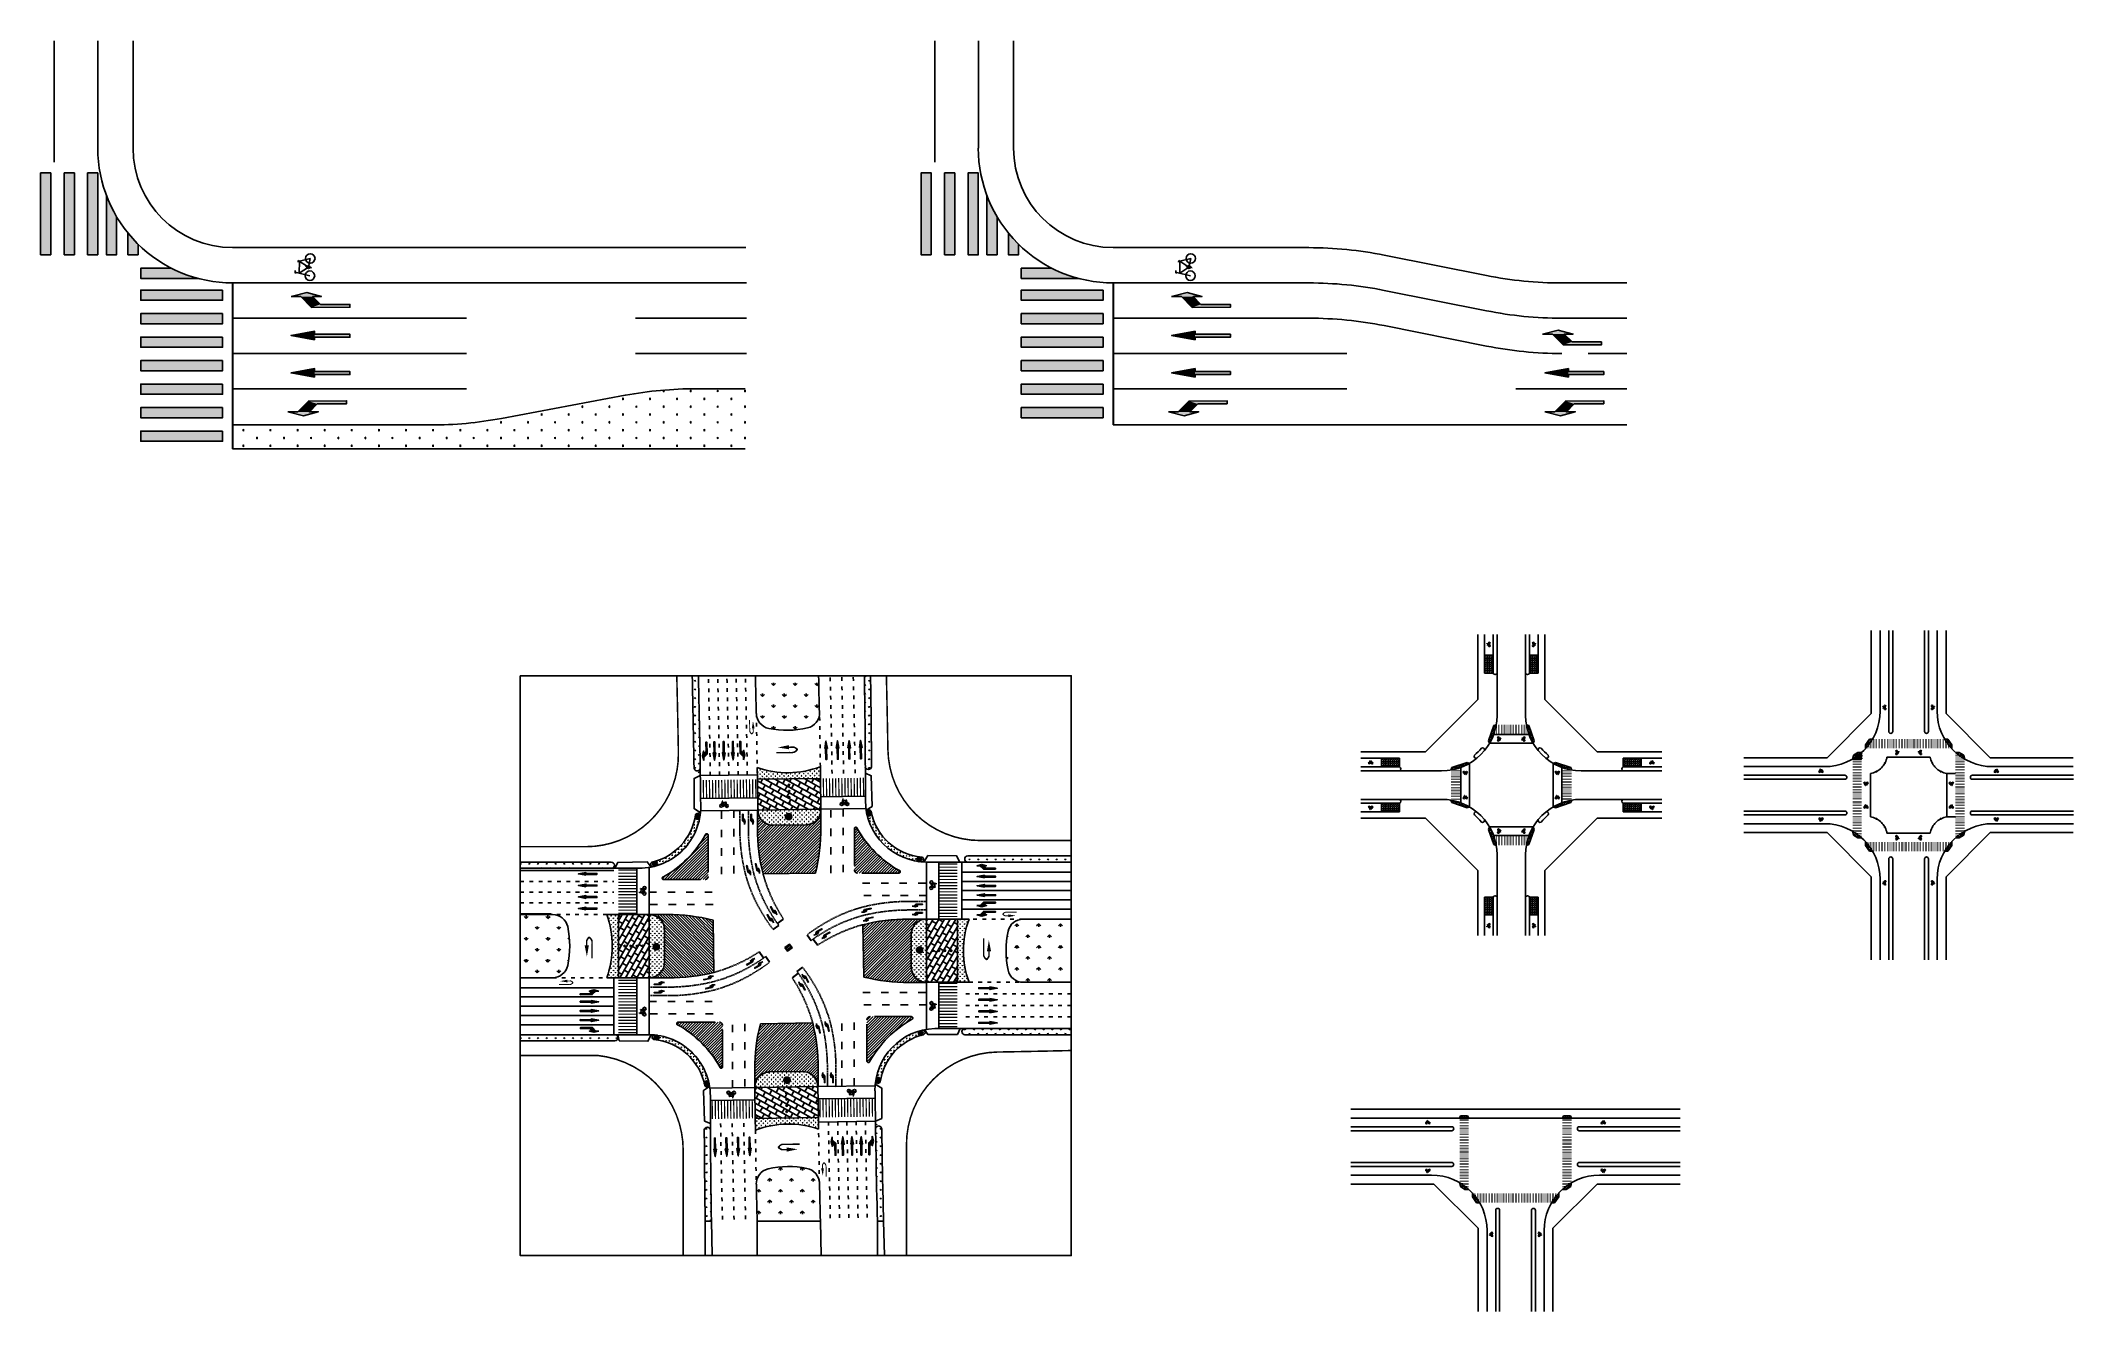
# Model space of a CAD drawing. Header units: millimetres. Extents: x -87150 to -43157, y 34118 to 68472.
# Drawn here: x -43816 to -43157, y 34118 to 34530 of the extents above; entities outside this region: 1.
import ezdxf

# ---------------------------------------------------------------- set-up
doc = ezdxf.new("R2010")
doc.units = ezdxf.units.MM
for name, pattern in [('ACAD_ISO03W100', [30, 12, -18]), ('GHDLHX_500', [15.1, 12, -0.9, 0.4, -0.5, 0.4, -0.9]), ('HIDDEN', [0.375, 0.25, -0.125])]:
    doc.linetypes.add(name, pattern=pattern)
for name, color, linetype in [('FCX', 7, 'HIDDEN'), ('ROADMARK', 7, 'Continuous'), ('tj信号灯', 7, 'Continuous'), ('tj桩', 4, 'Continuous'), ('tj绿化带', 3, 'Continuous'), ('tj缓坡', 6, 'Continuous'), ('tj行人驻足区', 30, 'Continuous'), ('tj车道功能', 7, 'Continuous'), ('tj道路标线', 7, 'Continuous'), ('人行横道', 7, 'Continuous'), ('红线', 1, 'GHDLHX_500'), ('虚线', 7, 'Continuous'), ('道路标线', 7, 'Continuous')]:
    doc.layers.add(name, color=color, linetype=linetype)
pattern_1 = [(90, (-999.09904, -2884.50085), (-0.707106781, 0.707106781), [0.1875, -1.226713563]), (45, (-999.099, -2884.5009), (-0.707106781, 0.707106781), [0.1875, -0.8125]), (135, (-999.099, -2884.5009), (-0.707106781, -0.707106781), [0.1875, -0.8125])]
pattern_2 = [(270, (-86148.757, 71356.4062), (0.707106781, -0.707106781), [0.1875, -1.226713563]), (225, (-86148.757, 71356.4062), (0.707106781, -0.707106781), [0.1875, -0.8125]), (315, (-86148.757, 71356.4062), (0.707106781, 0.707106781), [0.1875, -0.8125])]
pattern_3 = [(0.8418033, (-80064.47914, -8879.6412), (0.696641856, 0.717419072), [0.1875, -1.226713563]), (315.8418033, (-80064.4791, -8879.6412), (0.696641856, 0.717419072), [0.1875, -0.8125]), (45.8418033, (-80064.4791, -8879.6412), (-0.717419072, 0.696641856), [0.1875, -0.8125])]
pattern_4 = [(314.12451, (-42129.0567, 34151.51604), (0.99988326, -0.01527958), [0.1875, -1.22671356]), (269.12451, (-42129.0567, 34151.516), (0.99988326, -0.0152796), [0.1875, -0.8125]), (359.12451, (-42129.0567, 34151.516), (0.0152796, 0.99988326), [0.1875, -0.8125])]
pattern_5 = [(180.8418033, (-7083.3769, 77351.5465), (-0.696641856, -0.717419072), [0.1875, -1.226713563]), (135.8418033, (-7083.3769, 77351.5465), (-0.696641856, -0.717419072), [0.1875, -0.8125]), (225.8418033, (-7083.3769, 77351.5465), (0.717419072, -0.696641856), [0.1875, -0.8125])]
pattern_6 = [(134.12451, (-45018.79934, 34320.3893), (-0.99988326, 0.01527958), [0.1875, -1.22671356]), (89.12451, (-45018.7993, 34320.3893), (-0.99988326, 0.0152796), [0.1875, -0.8125]), (179.12451, (-45018.7993, 34320.3893), (-0.0152796, -0.99988326), [0.1875, -0.8125])]
pattern_7 = [(0, (-43960.299, 33276.8263), (0, 0.6985), [0.508, -0.1905]), (90, (-43960.299, 33276.8263), (-0.6985, 4e-17), [0.508, -0.1905])]
pattern_8 = [(0, (-44031.4865, 33278.1872), (0, 0.6985), [0.508, -0.1905]), (90, (-44031.4865, 33278.1872), (-0.6985, 4e-17), [0.508, -0.1905])]
pattern_9 = [(0, (-44159.0468, 33164.15425), (0, 0.6985), [0.508, -0.1905]), (90, (-44159.0468, 33164.15425), (-0.6985, 4e-17), [0.508, -0.1905])]
pattern_10 = [(90, (4340.260903, -4143.67445), (-0.0481185363, 0.08334375), [0.0555625, -0.111125]), (210, (4340.260903, -4143.67445), (-0.0481185366, -0.0833437498), [0.0555625, -0.111125]), (150, (4340.260903, -4143.67445), (-0.0962370729, 2e-10), [-0.111125, 0.0555625])]

# ---------------------------------------------------------------- blocks, each defined once
blk = doc.blocks.new('BIKE')
at = {"layer": '人行横道'}
for p, q in [((0, 0), (0.35, 1.41)), ((0.35, 1.41), (0.25, 1.53)), ((0.25, 1.53), (0.55, 1.53)), ((0.28, 1.11), (1.51, 1.1)), ((0.28, 1.11), (0.9, 0.16)), ((0.9, 0.16), (0.87, -0.14)), ((0.9, 0.16), (1.6, 1.23)), ((0.9, 0.16), (0.95, 0.43)), ((1.8, -0.03), (0.9, 0.16)), ((0.95, 0.43), (1.01, 0.42)), ((1.6, 1.23), (1.42, 1.24)), ((1.51, 1.1), (1.8, -0.03)), ((0.87, -0.14), (0.77, -0.11))]:
    blk.add_line(p, q, dxfattribs=at)
for centre, radius in [((0, 0), 0.497), ((0.9, 0.16), 0.158), ((1.8, -0.03), 0.497)]:
    blk.add_circle(centre, radius, dxfattribs=at)
blk = doc.blocks.new('1W')
at = {"layer": 'ROADMARK', "color": 0}
blk.add_lwpolyline([(-0.22, -1.2), (-0.08, -1.2), (-0.08, -3), (0.07, -3), (0.07, -1.2), (0.22, -1.2), (0, 0)], close=True, dxfattribs=at)
for points in [[(-0.22, -1.2), (0.22, -1.2), (0, 0)], [(-0.08, -3), (0.07, -3), (-0.08, -1.2), (0.07, -1.2)]]:
    blk.add_solid(points, dxfattribs=at)
blk = doc.blocks.new('1WT')
at = {"layer": 'ROADMARK', "color": 0}
blk.add_lwpolyline([(0, 0), (0.2, -0.8), (0, -1.55), (0, -1.1), (-0.4, -1.5), (-0.4, -3), (-0.55, -3), (-0.55, -1.05), (0, -0.5)], close=True, dxfattribs=at)
for points in [[(0, 0), (0, -1.55), (0.2, -0.8)], [(-0.55, -1.05), (-0.4, -1.5), (0, -0.5), (0, -1.1)], [(-0.55, -1.05), (-0.4, -1.5), (-0.55, -3), (-0.4, -3)]]:
    blk.add_solid(points, dxfattribs=at)
blk = doc.blocks.new('*U41')
h = blk.add_hatch()
h.set_pattern_fill('HONEY', color=256, scale=0.0175, angle=90)
h.set_pattern_definition(pattern_10)
h.paths.add_polyline_path([(13.28, 1.65), (-13.28, 1.65), (-13.28, -1.65), (13.28, -1.65)])
blk.add_lwpolyline([(13.28, 1.65), (-13.28, 1.65), (-13.28, -1.65), (13.28, -1.65)], close=True)
blk = doc.blocks.new('*U42')
at = {"color": 0, "linetype": 'ByBlock', "lineweight": -2, "transparency": 16777216}
for p in [(0, 0), (0, -7.62), (0, -15.25), (0, -22.87), (0, -30.5), (0, -38.12), (0, -45.75)]:
    blk.add_blockref('*U41', p, dxfattribs=at)
blk = doc.blocks.new('*U44')
h = blk.add_hatch()
h.set_pattern_fill('HONEY', color=256, scale=0.0175, angle=90)
h.set_pattern_definition(pattern_10)
h.paths.add_polyline_path([(13.28, 1.65), (-13.28, 1.65), (-13.28, -1.65), (13.28, -1.65)])
blk.add_lwpolyline([(13.28, 1.65), (-13.28, 1.65), (-13.28, -1.65), (13.28, -1.65)], close=True)
blk = doc.blocks.new('*U43')
at = {"color": 0, "linetype": 'ByBlock', "lineweight": -2, "transparency": 16777216}
for p in [(0, 0), (0, -7.62), (0, -15.25)]:
    blk.add_blockref('*U44', p, dxfattribs=at)
blk = doc.blocks.new('*U48')
h = blk.add_hatch()
h.set_pattern_fill('HONEY', color=256, scale=0.0175, angle=90)
h.set_pattern_definition(pattern_10)
h.paths.add_polyline_path([(13.28, 1.65), (-13.28, 1.65), (-13.28, -1.65), (13.28, -1.65)])
blk.add_lwpolyline([(13.28, 1.65), (-13.28, 1.65), (-13.28, -1.65), (13.28, -1.65)], close=True)
blk = doc.blocks.new('*U45')
at = {"color": 0, "linetype": 'ByBlock', "lineweight": -2, "transparency": 16777216}
for p in [(0, 0), (0, -7.62), (0, -15.25), (0, -22.87), (0, -30.5), (0, -38.12)]:
    blk.add_blockref('*U48', p, dxfattribs=at)
blk = doc.blocks.new('*U47')
h = blk.add_hatch()
h.set_pattern_fill('HONEY', color=256, scale=0.0175, angle=90)
h.set_pattern_definition(pattern_10)
h.paths.add_polyline_path([(13.28, 1.65), (-13.28, 1.65), (-13.28, -1.65), (13.28, -1.65)])
blk.add_lwpolyline([(13.28, 1.65), (-13.28, 1.65), (-13.28, -1.65), (13.28, -1.65)], close=True)
blk = doc.blocks.new('*U46')
at = {"color": 0, "linetype": 'ByBlock', "lineweight": -2, "transparency": 16777216}
for p in [(0, 0), (0, -7.62), (0, -15.25)]:
    blk.add_blockref('*U47', p, dxfattribs=at)

msp = doc.modelspace()

# ---------------------------------------------------------------- hatches: boundary and pattern name
at = {"linetype": 'ACAD_ISO03W100'}
h = msp.add_hatch(color=256, dxfattribs=at)
h.dxf.hatch_style = 1
h.paths.add_polyline_path([(-43757.37, 34403.8), (-43783.92, 34403.8), (-43783.92, 34400.5), (-43757.37, 34400.5)])
h.paths.add_polyline_path([(-43757.37, 34411.43), (-43783.92, 34411.43), (-43783.92, 34408.12), (-43757.37, 34408.12)])
h.paths.add_polyline_path([(-43757.37, 34419.05), (-43783.92, 34419.05), (-43783.92, 34415.75), (-43757.37, 34415.75)])
h.paths.add_polyline_path([(-43791.8, 34473.39, -0.043935), (-43795.1, 34480.32), (-43795.1, 34461.02), (-43791.8, 34461.02)])
h.paths.add_polyline_path([(-43784.8, 34464.44, -0.002024), (-43785.05, 34464.69, -0.026086), (-43788.11, 34468.08), (-43788.11, 34461.02), (-43784.8, 34461.02)])
h.paths.add_polyline_path([(-43797.87, 34487.57), (-43801.17, 34487.57), (-43801.17, 34461.02), (-43797.87, 34461.02)])
h.paths.add_polyline_path([(-43805.49, 34487.57), (-43808.8, 34487.57), (-43808.8, 34461.02), (-43805.49, 34461.02)])
h.paths.add_polyline_path([(-43813.12, 34487.57), (-43816.42, 34487.57), (-43816.42, 34461.02), (-43813.12, 34461.02)])
h.paths.add_polyline_path([(-43774, 34456.65), (-43783.92, 34456.65), (-43783.92, 34453.35), (-43765.37, 34453.35, -0.052926)])
h.paths.add_polyline_path([(-43757.37, 34449.55), (-43783.92, 34449.55), (-43783.92, 34446.24), (-43757.37, 34446.24)])
h = msp.add_hatch(color=256, dxfattribs=at)
h.dxf.hatch_style = 1
h.paths.add_polyline_path([(-43471.63, 34411.43), (-43498.18, 34411.43), (-43498.18, 34408.12), (-43471.63, 34408.12)])
h.paths.add_polyline_path([(-43527.37, 34487.57), (-43530.68, 34487.57), (-43530.68, 34461.02), (-43527.37, 34461.02)])
h = msp.add_hatch(color=256, dxfattribs=at)
h.dxf.hatch_style = 1
h.paths.add_polyline_path([(-43471.63, 34441.92), (-43498.18, 34441.92), (-43498.18, 34438.62), (-43471.63, 34438.62)])
h.paths.add_polyline_path([(-43512.12, 34487.57), (-43515.43, 34487.57), (-43515.43, 34461.02), (-43512.12, 34461.02)])
h.paths.add_polyline_path([(-43519.75, 34487.57), (-43523.05, 34487.57), (-43523.05, 34461.02), (-43519.75, 34461.02)])
h.paths.add_polyline_path([(-43471.63, 34411.43), (-43498.18, 34411.43), (-43498.18, 34408.12), (-43471.63, 34408.12)])
h.paths.add_polyline_path([(-43471.63, 34419.05), (-43498.18, 34419.05), (-43498.18, 34415.75), (-43471.63, 34415.75)])
h = msp.add_hatch()
h.set_pattern_fill('HONEY', color=256, scale=0.0175, angle=90)
h.set_pattern_definition([(90, (-39430.386623, 30304.22208), (-0.0481185363, 0.08334375), [0.0555625, -0.111125]), (210, (-39430.386623, 30304.22208), (-0.0481185366, -0.0833437498), [0.0555625, -0.111125]), (150, (-39430.386623, 30304.22208), (-0.0962370729, 2e-10), [-0.111125, 0.0555625])])
h.paths.add_polyline_path([(-43774, 34456.65), (-43783.92, 34456.65), (-43783.92, 34453.35), (-43765.37, 34453.35, -0.052926)])
h.paths.add_polyline_path([(-43784.8, 34464.44, -0.002024), (-43785.05, 34464.69, -0.026086), (-43788.11, 34468.08), (-43788.11, 34461.02), (-43784.8, 34461.02)])
h.paths.add_polyline_path([(-43791.8, 34473.39, -0.043935), (-43795.1, 34480.32), (-43795.1, 34461.02), (-43791.8, 34461.02)])
h = msp.add_hatch()
h.set_pattern_fill('HONEY', color=256, scale=0.0175, angle=90)
h.set_pattern_definition([(90, (-39144.643837, 30304.22208), (-0.0481185363, 0.08334375), [0.0555625, -0.111125]), (210, (-39144.643837, 30304.22208), (-0.0481185366, -0.0833437498), [0.0555625, -0.111125]), (150, (-39144.643837, 30304.22208), (-0.0962370729, 2e-10), [-0.111125, 0.0555625])])
h.paths.add_polyline_path([(-43488.25, 34456.65), (-43498.18, 34456.65), (-43498.18, 34453.35), (-43479.63, 34453.35, -0.052926)])
h.paths.add_polyline_path([(-43499.06, 34464.44, -0.002024), (-43499.31, 34464.69, -0.026086), (-43502.36, 34468.08), (-43502.36, 34461.02), (-43499.06, 34461.02)])
h.paths.add_polyline_path([(-43506.06, 34473.39, -0.043935), (-43509.36, 34480.32), (-43509.36, 34461.02), (-43506.06, 34461.02)])
h = msp.add_hatch(color=256, dxfattribs=at)
h.dxf.hatch_style = 1
h.paths.add_polyline_path([(-43499.06, 34464.44, -0.002024), (-43499.31, 34464.69, -0.026086), (-43502.36, 34468.08), (-43502.36, 34461.02), (-43499.06, 34461.02)])
h.paths.add_polyline_path([(-43506.06, 34473.39, -0.043935), (-43509.36, 34480.32), (-43509.36, 34461.02), (-43506.06, 34461.02)])
h = msp.add_hatch(color=256, dxfattribs=at)
h.dxf.hatch_style = 1
h.paths.add_polyline_path([(-43479.63, 34453.35, -0.052926), (-43488.25, 34456.65), (-43498.18, 34456.65), (-43498.18, 34453.35)])
h = msp.add_hatch(color=256, dxfattribs=at)
h.dxf.hatch_style = 1
h.paths.add_polyline_path([(-43757.37, 34438.62), (-43757.37, 34441.92), (-43783.92, 34441.92), (-43783.92, 34438.62)])
h = msp.add_hatch(color=256, dxfattribs=at)
h.dxf.hatch_style = 1
h.paths.add_polyline_path([(-43471.63, 34431), (-43471.63, 34434.3), (-43498.18, 34434.3), (-43498.18, 34431)])
h.paths.add_polyline_path([(-43498.18, 34426.68), (-43498.18, 34423.37), (-43471.63, 34423.37), (-43471.63, 34426.68)])
at = {"linetype": 'ByBlock'}
h = msp.add_hatch(dxfattribs=at)
h.set_pattern_fill('SWAMP', color=256, scale=0.2, angle=90)
h.set_pattern_definition([(90, (-39430.3866, 30304.222), (-4.399409, 2.54), [0.635, -4.445]), (180, (-39430.3866, 30304.5396), (-4.399409, -2.54), [0.3175, -8.481318]), (180, (-39430.3866, 30304.619), (-4.399409, -2.54), [0.254, -8.544818]), (180, (-39430.3866, 30304.4602), (-4.399409, -2.54), [0.254, -8.544818]), (150, (-39430.3866, 30304.6983), (-4.399409, -2.54), [0.2032, -4.8768]), (210, (-39430.3866, 30304.381), (-2e-09, -5.08), [0.2032, -4.8768])])
h.paths.add_polyline_path([(-43587.79, 34417.54), (-43603.73, 34417.54, 0.046191), (-43626.68, 34415.41), (-43666.88, 34407.9, -0.046191), (-43689.83, 34405.78), (-43754.12, 34405.78), (-43754.12, 34398.01), (-43587.79, 34398.01)])
at = {"true_color": 0x93278f}
h = msp.add_hatch(dxfattribs=at)
h.set_pattern_fill('ANGLE', color=217, scale=0.1)
h.set_pattern_definition(pattern_7)
h.paths.add_polyline_path([(-43345.05, 34331.07), (-43347.86, 34331.07), (-43347.86, 34325.26), (-43345.05, 34325.26)])
h = msp.add_hatch(dxfattribs=at)
h.set_pattern_fill('ANGLE', color=217, scale=0.1)
h.set_pattern_definition(pattern_7)
h.paths.add_polyline_path([(-43333.26, 34325.26), (-43330.44, 34325.26), (-43330.44, 34331.07), (-43333.26, 34331.07)])
h = msp.add_hatch(dxfattribs=at)
h.set_pattern_fill('ANGLE', color=217, scale=0.1)
h.set_pattern_definition(pattern_7)
h.paths.add_polyline_path([(-43346.21, 34302.53), (-43346.54, 34303.29), (-43344.81, 34308.23), (-43344.04, 34308.53, -0.089343)])
h = msp.add_hatch(dxfattribs=at)
h.set_pattern_fill('ANGLE', color=217, scale=0.1)
h.set_pattern_definition(pattern_7)
h.paths.add_polyline_path([(-43332.1, 34302.53), (-43331.77, 34303.29), (-43333.49, 34308.23), (-43334.27, 34308.53, 0.089343)])
h = msp.add_hatch(dxfattribs=at)
h.set_pattern_fill('ANGLE', color=217, scale=0.1)
h.set_pattern_definition(pattern_8)
h.paths.add_polyline_path([(-43222.9, 34303.87), (-43221.91, 34303.87, -0.054636), (-43224.24, 34300.71), (-43224.24, 34302.01)])
h.paths.add_polyline_path([(-43226.65, 34299.55), (-43225.41, 34299.55, -0.051723), (-43228.41, 34297.36), (-43228.13, 34298.6)])
h = msp.add_hatch(dxfattribs=at)
h.set_pattern_fill('ANGLE', color=217, scale=0.1)
h.set_pattern_definition(pattern_8)
h.paths.add_polyline_path([(-43197.54, 34303.87), (-43198.53, 34303.87, 0.054636), (-43196.19, 34300.71), (-43196.19, 34302.01)])
h.paths.add_polyline_path([(-43193.79, 34299.55), (-43195.02, 34299.55, 0.051723), (-43192.02, 34297.36), (-43192.31, 34298.6)])
h = msp.add_hatch(dxfattribs=at)
h.set_pattern_fill('ANGLE', color=217, scale=0.1)
h.set_pattern_definition(pattern_7)
h.paths.add_polyline_path([(-43375.48, 34294.83), (-43375.48, 34297.65), (-43381.29, 34297.65), (-43381.29, 34294.83)])
h = msp.add_hatch(dxfattribs=at)
h.set_pattern_fill('ANGLE', color=217, scale=0.1)
h.set_pattern_definition(pattern_7)
h.paths.add_polyline_path([(-43352.74, 34295.99), (-43353.51, 34296.32), (-43358.44, 34294.6), (-43358.74, 34293.82, 0.089343)])
h = msp.add_hatch(dxfattribs=at)
h.set_pattern_fill('ANGLE', color=217, scale=0.1)
h.set_pattern_definition(pattern_7)
h.paths.add_polyline_path([(-43325.56, 34295.99), (-43324.8, 34296.32), (-43319.86, 34294.6), (-43319.56, 34293.82, -0.089343)])
h = msp.add_hatch(dxfattribs=at)
h.set_pattern_fill('ANGLE', color=217, scale=0.1)
h.set_pattern_definition(pattern_7)
h.paths.add_polyline_path([(-43297.02, 34294.83), (-43297.02, 34297.65), (-43302.82, 34297.65), (-43302.82, 34294.83)])
h = msp.add_hatch(dxfattribs=at)
h.set_pattern_fill('ANGLE', color=217, scale=0.1)
h.set_pattern_definition(pattern_7)
h.paths.add_polyline_path([(-43381.29, 34283.04), (-43381.29, 34280.22), (-43375.48, 34280.22), (-43375.48, 34283.04)])
h = msp.add_hatch(dxfattribs=at)
h.set_pattern_fill('ANGLE', color=217, scale=0.1)
h.set_pattern_definition(pattern_7)
h.paths.add_polyline_path([(-43352.74, 34281.88), (-43353.51, 34281.55), (-43358.44, 34283.27), (-43358.74, 34284.05, -0.089343)])
h = msp.add_hatch(dxfattribs=at)
h.set_pattern_fill('ANGLE', color=217, scale=0.1)
h.set_pattern_definition(pattern_7)
h.paths.add_polyline_path([(-43325.56, 34281.88), (-43324.8, 34281.55), (-43319.86, 34283.27), (-43319.56, 34284.05, 0.089343)])
h = msp.add_hatch(dxfattribs=at)
h.set_pattern_fill('ANGLE', color=217, scale=0.1)
h.set_pattern_definition(pattern_7)
h.paths.add_polyline_path([(-43302.82, 34283.04), (-43302.82, 34280.22), (-43297.02, 34280.22), (-43297.02, 34283.04)])
h = msp.add_hatch(dxfattribs=at)
h.set_pattern_fill('ANGLE', color=217, scale=0.1)
h.set_pattern_definition(pattern_7)
h.paths.add_polyline_path([(-43346.21, 34275.35), (-43346.54, 34274.58), (-43344.81, 34269.65), (-43344.04, 34269.35, 0.089343)])
h = msp.add_hatch(dxfattribs=at)
h.set_pattern_fill('ANGLE', color=217, scale=0.1)
h.set_pattern_definition(pattern_7)
h.paths.add_polyline_path([(-43332.1, 34275.35), (-43331.77, 34274.58), (-43333.49, 34269.65), (-43334.27, 34269.35, -0.089343)])
h = msp.add_hatch(dxfattribs=at)
h.set_pattern_fill('ANGLE', color=217, scale=0.1)
h.set_pattern_definition(pattern_8)
h.paths.add_polyline_path([(-43222.9, 34267.48), (-43221.91, 34267.48, 0.054636), (-43224.24, 34270.63), (-43224.24, 34269.33)])
h.paths.add_polyline_path([(-43226.65, 34271.79), (-43225.41, 34271.79, 0.051723), (-43228.41, 34273.98), (-43228.13, 34272.74)])
h = msp.add_hatch(dxfattribs=at)
h.set_pattern_fill('ANGLE', color=217, scale=0.1)
h.set_pattern_definition(pattern_8)
h.paths.add_polyline_path([(-43197.54, 34267.48), (-43198.53, 34267.48, -0.054636), (-43196.19, 34270.63), (-43196.19, 34269.33)])
h.paths.add_polyline_path([(-43193.79, 34271.79), (-43195.02, 34271.79, -0.051723), (-43192.02, 34273.98), (-43192.31, 34272.74)])
h = msp.add_hatch(dxfattribs=at)
h.set_pattern_fill('ANGLE', color=217, scale=0.1)
h.set_pattern_definition(pattern_7)
h.paths.add_polyline_path([(-43345.05, 34252.61), (-43347.86, 34252.61), (-43347.86, 34246.8), (-43345.05, 34246.8)])
h = msp.add_hatch(dxfattribs=at)
h.set_pattern_fill('ANGLE', color=217, scale=0.1)
h.set_pattern_definition(pattern_7)
h.paths.add_polyline_path([(-43333.26, 34246.8), (-43330.44, 34246.8), (-43330.44, 34252.61), (-43333.26, 34252.61)])
h = msp.add_hatch(dxfattribs=at)
h.set_pattern_fill('ANGLE', color=217, scale=0.1)
h.set_pattern_definition(pattern_9)
h.paths.add_polyline_path([(-43350.46, 34153.44), (-43349.47, 34153.44, 0.054636), (-43351.8, 34156.6), (-43351.8, 34155.3)])
h.paths.add_polyline_path([(-43354.21, 34157.76), (-43352.97, 34157.76, 0.051723), (-43355.97, 34159.94), (-43355.69, 34158.71)])
h = msp.add_hatch(dxfattribs=at)
h.set_pattern_fill('ANGLE', color=217, scale=0.1)
h.set_pattern_definition(pattern_9)
h.paths.add_polyline_path([(-43325.1, 34153.44), (-43326.09, 34153.44, -0.054636), (-43323.76, 34156.6), (-43323.76, 34155.3)])
h.paths.add_polyline_path([(-43321.35, 34157.76), (-43322.58, 34157.76, -0.051723), (-43319.58, 34159.94), (-43319.87, 34158.71)])
at = {"layer": 'ROADMARK'}
h = msp.add_hatch(color=256, dxfattribs=at)
h.dxf.hatch_style = 1
h.paths.add_polyline_path([(-43471.63, 34449.55), (-43498.18, 34449.55), (-43498.18, 34446.24), (-43471.63, 34446.24)])
h.paths.add_polyline_path([(-43757.37, 34434.3), (-43783.92, 34434.3), (-43783.92, 34431), (-43757.37, 34431)])
h = msp.add_hatch(color=256, dxfattribs=at)
h.dxf.hatch_style = 1
h.paths.add_polyline_path([(-43757.37, 34426.68), (-43783.92, 34426.68), (-43783.92, 34423.37), (-43757.37, 34423.37)])
h = msp.add_hatch(color=256, dxfattribs=at)
h.dxf.hatch_style = 1
h.paths.add_polyline_path([(-43225.41, 34297.67), (-43227.92, 34297.67, -0.005358), (-43228.25, 34297.46), (-43225.41, 34297.46)])
h = msp.add_hatch(color=256, dxfattribs=at)
h.dxf.hatch_style = 1
h.paths.add_polyline_path([(-43225.41, 34298.17), (-43227.16, 34298.17, -0.00495), (-43227.46, 34297.96), (-43225.41, 34297.96)])
h = msp.add_hatch(color=256, dxfattribs=at)
h.dxf.hatch_style = 1
h.paths.add_polyline_path([(-43225.41, 34298.67), (-43226.48, 34298.67, -0.004633), (-43226.75, 34298.46), (-43225.41, 34298.46)])
h = msp.add_hatch(color=256, dxfattribs=at)
h.dxf.hatch_style = 1
h.paths.add_polyline_path([(-43225.41, 34299.17), (-43225.86, 34299.17, -0.004379), (-43226.1, 34298.96), (-43225.41, 34298.96)])
h = msp.add_hatch(color=256, dxfattribs=at)
h.dxf.hatch_style = 1
h.paths.add_polyline_path([(-43195.02, 34299.17), (-43194.58, 34299.17, 0.004379), (-43194.34, 34298.96), (-43195.02, 34298.96)])
h = msp.add_hatch(color=256, dxfattribs=at)
h.dxf.hatch_style = 1
h.paths.add_polyline_path([(-43195.02, 34298.67), (-43193.96, 34298.67, 0.004633), (-43193.69, 34298.46), (-43195.02, 34298.46)])
h = msp.add_hatch(color=256, dxfattribs=at)
h.dxf.hatch_style = 1
h.paths.add_polyline_path([(-43195.02, 34298.17), (-43193.28, 34298.17, 0.00495), (-43192.98, 34297.96), (-43195.02, 34297.96)])
h = msp.add_hatch(color=256, dxfattribs=at)
h.dxf.hatch_style = 1
h.paths.add_polyline_path([(-43195.02, 34297.67), (-43192.52, 34297.67, 0.005358), (-43192.19, 34297.46), (-43195.02, 34297.46)])
h = msp.add_hatch(dxfattribs=at)
h.set_pattern_fill('ANSI31', color=256, scale=0.2)
h.paths.add_polyline_path([(-43599.81, 34272.72, 1), (-43600.72, 34272.72, -0.133408), (-43614.24, 34259.2, 1), (-43614.24, 34258.29), (-43600.82, 34258.29, 0.414214), (-43599.81, 34259.31)])
h = msp.add_hatch(dxfattribs=at)
h.set_pattern_fill('ANSI31', color=256, scale=0.2)
h.paths.add_polyline_path([(-43537.91, 34261.29, -0.133408), (-43551.43, 34274.81, 1), (-43552.34, 34274.81), (-43552.34, 34261.4, 0.414214), (-43551.32, 34260.38), (-43537.91, 34260.38, 1)])
h = msp.add_hatch(color=256, dxfattribs=at)
h.dxf.hatch_style = 1
h.paths.add_polyline_path([(-43223.71, 34270.48), (-43223.71, 34270.03, -0.004379), (-43223.51, 34269.79), (-43223.51, 34270.48)])
h = msp.add_hatch(color=256, dxfattribs=at)
h.dxf.hatch_style = 1
h.paths.add_polyline_path([(-43223.21, 34270.48), (-43223.21, 34269.41, -0.004633), (-43223.01, 34269.14), (-43223.01, 34270.48)])
h = msp.add_hatch(color=256, dxfattribs=at)
h.dxf.hatch_style = 1
h.paths.add_polyline_path([(-43222.71, 34270.48), (-43222.71, 34268.73, -0.00495), (-43222.51, 34268.44), (-43222.51, 34270.48)])
h = msp.add_hatch(color=256, dxfattribs=at)
h.dxf.hatch_style = 1
h.paths.add_polyline_path([(-43222.21, 34270.48), (-43222.21, 34267.97, -0.005358), (-43222.01, 34267.64), (-43222.01, 34270.48)])
h = msp.add_hatch(color=256, dxfattribs=at)
h.dxf.hatch_style = 1
h.paths.add_polyline_path([(-43195.02, 34273.68), (-43192.52, 34273.68, -0.005358), (-43192.19, 34273.88), (-43195.02, 34273.88)])
h = msp.add_hatch(color=256, dxfattribs=at)
h.dxf.hatch_style = 1
h.paths.add_polyline_path([(-43195.02, 34273.18), (-43193.28, 34273.18, -0.00495), (-43192.98, 34273.38), (-43195.02, 34273.38)])
h = msp.add_hatch(color=256, dxfattribs=at)
h.dxf.hatch_style = 1
h.paths.add_polyline_path([(-43195.02, 34272.68), (-43193.96, 34272.68, -0.004633), (-43193.69, 34272.88), (-43195.02, 34272.88)])
h = msp.add_hatch(color=256, dxfattribs=at)
h.dxf.hatch_style = 1
h.paths.add_polyline_path([(-43195.02, 34272.18), (-43194.58, 34272.18, -0.004379), (-43194.34, 34272.38), (-43195.02, 34272.38)])
h = msp.add_hatch(dxfattribs=at)
h.set_pattern_fill('ANSI31', color=256, scale=0.2)
h.paths.add_polyline_path([(-43595.12, 34210.97, 0.414214), (-43596.14, 34211.99), (-43609.55, 34211.99, 1), (-43609.55, 34211.08, -0.133408), (-43596.03, 34197.56, 1), (-43595.12, 34197.56)])
h = msp.add_hatch(dxfattribs=at)
h.set_pattern_fill('ANSI31', color=256, scale=0.2)
h.paths.add_polyline_path([(-43533.84, 34212.89, 1), (-43533.84, 34213.81), (-43547.25, 34213.81, 0.414214), (-43548.27, 34212.79), (-43548.27, 34199.38, 1), (-43547.36, 34199.38, -0.133408)])
at = {"layer": 'tj信号灯'}
h = msp.add_hatch(color=4, dxfattribs=at)
edge = h.paths.add_edge_path()
edge.add_arc((-43603.28, 34278.58), 0.75, 0, 360)
h = msp.add_hatch(color=1, dxfattribs=at)
edge = h.paths.add_edge_path()
edge.add_arc((-43573.65, 34278.68), 1, 0, 360)
h = msp.add_hatch(color=4, dxfattribs=at)
edge = h.paths.add_edge_path()
edge.add_arc((-43547.56, 34279.68), 0.75, 0, 360)
h = msp.add_hatch(color=4, dxfattribs=at)
edge = h.paths.add_edge_path()
edge.add_arc((-43617.04, 34263.43), 0.75, 0, 360)
h = msp.add_hatch(color=4, dxfattribs=at)
edge = h.paths.add_edge_path()
edge.add_arc((-43531.31, 34264.84), 0.75, 0, 360)
h = msp.add_hatch(color=1, dxfattribs=at)
edge = h.paths.add_edge_path()
edge.add_arc((-43616.65, 34236.46), 1, 0, 360)
h = msp.add_hatch(color=1, dxfattribs=at)
edge = h.paths.add_edge_path()
edge.add_arc((-43531.2, 34235.45), 1, 0, 360)
h = msp.add_hatch(color=4, dxfattribs=at)
edge = h.paths.add_edge_path()
edge.add_arc((-43616.55, 34207.06), 0.75, 0, 360)
h = msp.add_hatch(color=4, dxfattribs=at)
edge = h.paths.add_edge_path()
edge.add_arc((-43530.82, 34208.48), 0.75, 0, 360)
h = msp.add_hatch(color=4, dxfattribs=at)
edge = h.paths.add_edge_path()
edge.add_arc((-43600.3, 34192.23), 0.75, 0, 360)
h = msp.add_hatch(color=1, dxfattribs=at)
edge = h.paths.add_edge_path()
edge.add_arc((-43574.21, 34193.22), 1, 0, 360)
h = msp.add_hatch(color=4, dxfattribs=at)
edge = h.paths.add_edge_path()
edge.add_arc((-43544.57, 34193.33), 0.75, 0, 360)
at = {"layer": 'tj桩'}
h = msp.add_hatch(color=256, dxfattribs=at)
edge = h.paths.add_edge_path()
edge.add_arc((-43573.56, 34288.96), 0.25, 0, 360)
h = msp.add_hatch(color=256, dxfattribs=at)
edge = h.paths.add_edge_path()
edge.add_arc((-43573.53, 34286.96), 0.25, 0, 360)
h = msp.add_hatch(color=256, dxfattribs=at)
edge = h.paths.add_edge_path()
edge.add_arc((-43573.5, 34284.96), 0.25, 0, 360)
h = msp.add_hatch(color=256, dxfattribs=at)
edge = h.paths.add_edge_path()
edge.add_arc((-43573.47, 34282.96), 0.25, 0, 360)
h = msp.add_hatch(color=256, dxfattribs=at)
edge = h.paths.add_edge_path()
edge.add_arc((-43626.93, 34236.7), 0.25, 0, 360)
h = msp.add_hatch(color=256, dxfattribs=at)
edge = h.paths.add_edge_path()
edge.add_arc((-43624.93, 34236.7), 0.25, 0, 360)
h = msp.add_hatch(color=256, dxfattribs=at)
edge = h.paths.add_edge_path()
edge.add_arc((-43622.93, 34236.7), 0.25, 0, 360)
h = msp.add_hatch(color=256, dxfattribs=at)
edge = h.paths.add_edge_path()
edge.add_arc((-43620.93, 34236.7), 0.25, 0, 360)
h = msp.add_hatch(color=256, dxfattribs=at)
edge = h.paths.add_edge_path()
edge.add_arc((-43526.93, 34235.2), 0.25, 0, 360)
h = msp.add_hatch(color=256, dxfattribs=at)
edge = h.paths.add_edge_path()
edge.add_arc((-43524.93, 34235.2), 0.25, 0, 360)
h = msp.add_hatch(color=256, dxfattribs=at)
edge = h.paths.add_edge_path()
edge.add_arc((-43522.93, 34235.2), 0.25, 0, 360)
h = msp.add_hatch(color=256, dxfattribs=at)
edge = h.paths.add_edge_path()
edge.add_arc((-43520.93, 34235.2), 0.25, 0, 360)
h = msp.add_hatch(color=256, dxfattribs=at)
edge = h.paths.add_edge_path()
edge.add_arc((-43574.39, 34188.94), 0.25, 0, 360)
h = msp.add_hatch(color=256, dxfattribs=at)
edge = h.paths.add_edge_path()
edge.add_arc((-43574.36, 34186.94), 0.25, 0, 360)
h = msp.add_hatch(color=256, dxfattribs=at)
edge = h.paths.add_edge_path()
edge.add_arc((-43574.33, 34184.94), 0.25, 0, 360)
h = msp.add_hatch(color=256, dxfattribs=at)
edge = h.paths.add_edge_path()
edge.add_arc((-43574.3, 34182.94), 0.25, 0, 360)
at = {"layer": 'tj绿化带'}
h = msp.add_hatch(dxfattribs=at)
h.set_pattern_fill('GRASS', color=256, angle=270.8418, style=0)
h.set_pattern_definition(pattern_3)
h.paths.add_polyline_path([(-43574.37, 34292.95), (-43574.34, 34290.95), (-43563.34, 34291.11), (-43563.39, 34294.91, -0.093696)])
h.paths.add_polyline_path([(-43583.89, 34294.61), (-43583.84, 34290.81), (-43574.34, 34290.95), (-43574.37, 34292.95, -0.081099)])
at = {"layer": 'tj绿化带', "ltscale": 10}
h = msp.add_hatch(dxfattribs=at)
h.set_pattern_fill('GRASS', color=256, angle=89.12451, style=0)
h.set_pattern_definition(pattern_4)
h.paths.add_polyline_path([(-43602.41, 34279.12, 0.752362), (-43603.91, 34279.24, -0.004535), (-43603.96, 34278.91, -0.796036), (-43602.53, 34278.58, -0.951556), (-43604.03, 34278.5, -0.282901), (-43617.09, 34264.18, -0.433096), (-43616.29, 34263.43, -1), (-43617.79, 34263.43, -0.279635), (-43617.38, 34264.09, -0.007811), (-43617.94, 34263.95, 0.859047), (-43617.68, 34262.47, 0.30944)])
at = {"layer": 'tj绿化带'}
h = msp.add_hatch(dxfattribs=at)
h.set_pattern_fill('GRASS', color=256, angle=270.8418, style=0)
h.set_pattern_definition(pattern_3)
h.paths.add_polyline_path([(-43574.19, 34280.95), (-43574.12, 34275.95), (-43568.12, 34276.04, 0.414214), (-43563.19, 34281.11)])
h.paths.add_polyline_path([(-43583.69, 34280.81, 0.414214), (-43578.62, 34275.89), (-43574.12, 34275.95), (-43574.19, 34280.95)])
at = {"layer": 'tj绿化带', "ltscale": 10}
h = msp.add_hatch(dxfattribs=at)
h.set_pattern_fill('GRASS', color=256, angle=89.12451, style=0)
h.set_pattern_definition(pattern_4)
h.paths.add_polyline_path([(-43546.94, 34280.49, 0.772188), (-43548.41, 34280.15, 0.006178), (-43548.31, 34279.66, -1.010093), (-43546.81, 34279.68, -0.806279), (-43548.24, 34279.37, 0.308513), (-43531.61, 34264.16, -0.297518), (-43532.06, 34264.84, -1), (-43530.56, 34264.84, -0.370942), (-43531.2, 34264.1, 0.007311), (-43530.62, 34264.04, 0.879856), (-43530.44, 34265.53, -0.334826)])
at = {"layer": 'tj绿化带'}
h = msp.add_hatch(dxfattribs=at)
h.set_pattern_fill('GRASS', color=256, angle=360, style=0)
h.set_pattern_definition(pattern_1)
h.paths.add_polyline_path([(-43630.93, 34235.95), (-43628.93, 34235.95), (-43628.93, 34246.95), (-43632.72, 34246.95, -0.093696)])
h.paths.add_polyline_path([(-43632.72, 34226.45), (-43628.93, 34226.45), (-43628.93, 34235.95), (-43630.93, 34235.95, -0.081099)])
h = msp.add_hatch(dxfattribs=at)
h.set_pattern_fill('GRASS', color=256, angle=360, style=0)
h.set_pattern_definition(pattern_1)
h.paths.add_polyline_path([(-43618.93, 34235.95), (-43613.93, 34235.95), (-43613.93, 34241.95, 0.414214), (-43618.93, 34246.95)])
h.paths.add_polyline_path([(-43618.93, 34226.45, 0.414214), (-43613.93, 34231.45), (-43613.93, 34235.95), (-43618.93, 34235.95)])
h = msp.add_hatch(dxfattribs=at)
h.set_pattern_fill('GRASS', color=256, angle=540, style=0)
h.set_pattern_definition(pattern_2)
h.paths.add_polyline_path([(-43528.93, 34235.95), (-43533.93, 34235.95), (-43533.93, 34229.95, 0.414214), (-43528.93, 34224.95)])
h.paths.add_polyline_path([(-43528.93, 34245.45, 0.414214), (-43533.93, 34240.45), (-43533.93, 34235.95), (-43528.93, 34235.95)])
h = msp.add_hatch(dxfattribs=at)
h.set_pattern_fill('GRASS', color=256, angle=540, style=0)
h.set_pattern_definition(pattern_2)
h.paths.add_polyline_path([(-43516.93, 34235.95), (-43518.93, 34235.95), (-43518.93, 34224.95), (-43515.13, 34224.95, -0.093696)])
h.paths.add_polyline_path([(-43515.13, 34245.45), (-43518.93, 34245.45), (-43518.93, 34235.95), (-43516.93, 34235.95, -0.081099)])
at = {"layer": 'tj绿化带', "ltscale": 10}
h = msp.add_hatch(dxfattribs=at)
h.set_pattern_fill('GRASS', color=256, angle=269.12451, style=0)
h.set_pattern_definition(pattern_6)
h.paths.add_polyline_path([(-43600.91, 34191.42, 0.772188), (-43599.45, 34191.76, 0.006178), (-43599.55, 34192.24, -1.010093), (-43601.05, 34192.23, -0.806279), (-43599.62, 34192.54, 0.308513), (-43616.24, 34207.75, -0.297518), (-43615.8, 34207.06, -1), (-43617.3, 34207.06, -0.370942), (-43616.66, 34207.8, 0.007311), (-43617.24, 34207.87, 0.879856), (-43617.42, 34206.38, -0.334826)])
h = msp.add_hatch(dxfattribs=at)
h.set_pattern_fill('GRASS', color=256, angle=269.12451, style=0)
h.set_pattern_definition(pattern_6)
h.paths.add_polyline_path([(-43545.45, 34192.79, 0.752362), (-43543.95, 34192.67, -0.004535), (-43543.9, 34193, -0.796036), (-43545.32, 34193.33, -0.951556), (-43543.83, 34193.4, -0.282901), (-43530.77, 34207.73, -0.433096), (-43531.57, 34208.48, -1), (-43530.07, 34208.48, -0.279635), (-43530.47, 34207.81, -0.007811), (-43529.91, 34207.96, 0.859047), (-43530.18, 34209.43, 0.30944)])
at = {"layer": 'tj绿化带'}
h = msp.add_hatch(dxfattribs=at)
h.set_pattern_fill('GRASS', color=256, angle=450.8418, style=0)
h.set_pattern_definition(pattern_5)
h.paths.add_polyline_path([(-43573.67, 34190.95), (-43573.74, 34195.95), (-43579.74, 34195.87, 0.414214), (-43584.66, 34190.79)])
h.paths.add_polyline_path([(-43564.17, 34191.09, 0.414214), (-43569.24, 34196.02), (-43573.74, 34195.95), (-43573.67, 34190.95)])
h = msp.add_hatch(dxfattribs=at)
h.set_pattern_fill('GRASS', color=256, angle=450.8418, style=0)
h.set_pattern_definition(pattern_5)
h.paths.add_polyline_path([(-43573.49, 34178.96), (-43573.52, 34180.96), (-43584.52, 34180.79), (-43584.46, 34177, -0.093696)])
h.paths.add_polyline_path([(-43563.96, 34177.3), (-43564.02, 34181.1), (-43573.52, 34180.96), (-43573.49, 34178.96, -0.081099)])
at = {"layer": 'tj缓坡'}
h = msp.add_hatch(dxfattribs=at)
h.set_pattern_fill('ANGLE', color=256, scale=0.1)
h.set_pattern_definition(pattern_7)
h.paths.add_polyline_path([(-43353.38, 34181.6), (-43355.61, 34181.6), (-43355.97, 34180.89), (-43352.97, 34180.89)])
h.paths.add_polyline_path([(-43319.99, 34181.6), (-43322.22, 34181.6), (-43322.58, 34180.89), (-43319.58, 34180.89)])
at = {"layer": 'tj行人驻足区'}
h = msp.add_hatch(dxfattribs=at)
h.set_pattern_fill('AR-B816', color=256, scale=0.2, angle=150.8418, style=0)
h.set_pattern_definition([(150.8418033, (-80064.4791, -8879.6412), (-0.779556226, -1.397244464), []), (240.8418033, (-80064.4791, -8879.6412), (0.61768824, -2.17680069), [1.6, -1.6])])
h.paths.add_polyline_path([(-43574.34, 34290.95), (-43574.19, 34280.95), (-43563.19, 34281.11), (-43563.34, 34291.11)])
h.paths.add_polyline_path([(-43583.84, 34290.81), (-43583.69, 34280.81), (-43574.19, 34280.95), (-43574.34, 34290.95)])
h = msp.add_hatch(dxfattribs=at)
h.set_pattern_fill('AR-B816', color=256, scale=0.2, angle=240, style=0)
h.set_pattern_definition([(240, (-999.099, -2884.5009), (1.385640646, -0.8), []), (330, (-999.099, -2884.5009), (2.185640646, 0.585640646), [1.6, -1.6])])
h.paths.add_polyline_path([(-43628.93, 34235.95), (-43618.93, 34235.95), (-43618.93, 34246.95), (-43628.93, 34246.95)])
h.paths.add_polyline_path([(-43628.93, 34226.45), (-43618.93, 34226.45), (-43618.93, 34235.95), (-43628.93, 34235.95)])
h = msp.add_hatch(dxfattribs=at)
h.set_pattern_fill('AR-B816', color=256, scale=0.2, angle=420, style=0)
h.set_pattern_definition([(60, (-86148.757, 71356.4062), (-1.385640646, 0.8), []), (150, (-86148.757, 71356.4062), (-2.185640646, -0.585640646), [1.6, -1.6])])
h.paths.add_polyline_path([(-43518.93, 34235.95), (-43528.93, 34235.95), (-43528.93, 34224.95), (-43518.93, 34224.95)])
h.paths.add_polyline_path([(-43518.93, 34245.45), (-43528.93, 34245.45), (-43528.93, 34235.95), (-43518.93, 34235.95)])
h = msp.add_hatch(dxfattribs=at)
h.set_pattern_fill('AR-B816', color=256, scale=0.2, angle=330.8418, style=0)
h.set_pattern_definition([(330.8418033, (-7083.3769, 77351.5465), (0.779556226, 1.397244464), []), (60.8418033, (-7083.3769, 77351.5465), (-0.61768824, 2.17680069), [1.6, -1.6])])
h.paths.add_polyline_path([(-43573.52, 34180.96), (-43573.67, 34190.95), (-43584.66, 34190.79), (-43584.52, 34180.79)])
h.paths.add_polyline_path([(-43564.02, 34181.1), (-43564.17, 34191.09), (-43573.67, 34190.95), (-43573.52, 34180.96)])
at = {"layer": 'tj车道功能'}
h = msp.add_hatch(color=256, dxfattribs=at)
edge = h.paths.add_edge_path()
edge.add_spline(control_points=[(-43586.26, 34305.91), (-43586.03, 34305.58), (-43585.54, 34305.04), (-43585.17, 34305.79), (-43584.98, 34306.19)], knot_values=[0.245981, 0.245981, 0.245981, 0.245981, 1.178138, 2.212841, 2.212841, 2.212841, 2.212841], degree=3, periodic=0)
edge.add_line((-43584.98, 34306.19), (-43585.02, 34307.32))
edge.add_line((-43585.02, 34307.32), (-43584.72, 34307.33))
edge.add_line((-43584.72, 34307.33), (-43585.25, 34309.71))
edge.add_line((-43585.25, 34309.71), (-43585.62, 34307.3))
edge.add_line((-43585.62, 34307.3), (-43585.32, 34307.31))
edge.add_line((-43585.32, 34307.31), (-43585.29, 34306.31))
edge.add_spline(control_points=[(-43585.29, 34306.31), (-43585.4, 34306.06), (-43585.65, 34305.51), (-43586.23, 34306.42), (-43586.18, 34306.87), (-43586.16, 34307.07)], knot_values=[0, 0, 0, 0, 0.623701, 1.403448, 2.063553, 2.063553, 2.063553, 2.063553], degree=3, periodic=0)
edge.add_line((-43586.16, 34307.07), (-43586.22, 34310.07))
edge.add_line((-43586.22, 34310.07), (-43586.52, 34310.07))
edge.add_line((-43586.52, 34310.07), (-43586.45, 34306.48))
edge.add_arc((-43585.45, 34306.5), 1, 1621.00844, 1656.076)
h = msp.add_hatch(color=256, dxfattribs=at)
edge = h.paths.add_edge_path()
edge.add_spline(control_points=[(-43571.46, 34299.56), (-43570.97, 34299.91), (-43570.14, 34300.62), (-43571.27, 34301.19), (-43571.86, 34301.49)], knot_values=[0.245981, 0.245981, 0.245981, 0.245981, 1.178138, 2.212841, 2.212841, 2.212841, 2.212841], degree=3, periodic=0)
edge.add_line((-43571.86, 34301.49), (-43573.55, 34301.45))
edge.add_line((-43573.55, 34301.45), (-43573.57, 34301.9))
edge.add_line((-43573.57, 34301.9), (-43577.15, 34301.14))
edge.add_line((-43577.15, 34301.14), (-43573.53, 34300.55))
edge.add_line((-43573.53, 34300.55), (-43573.54, 34301))
edge.add_line((-43573.54, 34301), (-43572.05, 34301.02))
edge.add_spline(control_points=[(-43572.05, 34301.02), (-43571.68, 34300.85), (-43570.85, 34300.47), (-43572.22, 34299.62), (-43572.9, 34299.69), (-43573.21, 34299.73)], knot_values=[0, 0, 0, 0, 0.623701, 1.403448, 2.063553, 2.063553, 2.063553, 2.063553], degree=3, periodic=0)
edge.add_line((-43573.21, 34299.73), (-43577.71, 34299.7))
edge.add_line((-43577.71, 34299.7), (-43577.7, 34299.25))
edge.add_line((-43577.7, 34299.25), (-43572.32, 34299.28))
edge.add_arc((-43572.33, 34300.78), 1.5, 1710.36406, 1745.43162)
h = msp.add_hatch(color=256, dxfattribs=at)
edge = h.paths.add_edge_path()
edge.add_spline(control_points=[(-43503.8, 34247.65), (-43504.12, 34247.43), (-43504.68, 34246.95), (-43503.93, 34246.57), (-43503.54, 34246.37)], knot_values=[0.245981, 0.245981, 0.245981, 0.245981, 1.178138, 2.212841, 2.212841, 2.212841, 2.212841], degree=3, periodic=0)
edge.add_line((-43503.54, 34246.37), (-43502.4, 34246.39))
edge.add_line((-43502.4, 34246.39), (-43502.4, 34246.09))
edge.add_line((-43502.4, 34246.09), (-43500.01, 34246.59))
edge.add_line((-43500.01, 34246.59), (-43502.42, 34246.99))
edge.add_line((-43502.42, 34246.99), (-43502.41, 34246.69))
edge.add_line((-43502.41, 34246.69), (-43503.41, 34246.68))
edge.add_spline(control_points=[(-43503.41, 34246.68), (-43503.65, 34246.8), (-43504.21, 34247.05), (-43503.29, 34247.62), (-43502.84, 34247.56), (-43502.63, 34247.54)], knot_values=[0, 0, 0, 0, 0.623701, 1.403448, 2.063553, 2.063553, 2.063553, 2.063553], degree=3, periodic=0)
edge.add_line((-43502.63, 34247.54), (-43499.63, 34247.55))
edge.add_line((-43499.63, 34247.55), (-43499.63, 34247.85))
edge.add_line((-43499.63, 34247.85), (-43503.22, 34247.84))
edge.add_arc((-43503.22, 34246.84), 1, 1890.16663, 1925.23419)
h = msp.add_hatch(color=256, dxfattribs=at)
edge = h.paths.add_edge_path()
edge.add_spline(control_points=[(-43637.5, 34238.96), (-43637.83, 34239.45), (-43638.54, 34240.29), (-43639.12, 34239.17), (-43639.43, 34238.59)], knot_values=[0.245981, 0.245981, 0.245981, 0.245981, 1.178138, 2.212841, 2.212841, 2.212841, 2.212841], degree=3, periodic=0)
edge.add_line((-43639.43, 34238.59), (-43639.42, 34236.89))
edge.add_line((-43639.42, 34236.89), (-43639.87, 34236.89))
edge.add_line((-43639.87, 34236.89), (-43639.16, 34233.29))
edge.add_line((-43639.16, 34233.29), (-43638.52, 34236.9))
edge.add_line((-43638.52, 34236.9), (-43638.97, 34236.89))
edge.add_line((-43638.97, 34236.89), (-43638.96, 34238.39))
edge.add_spline(control_points=[(-43638.96, 34238.39), (-43638.79, 34238.76), (-43638.4, 34239.58), (-43637.56, 34238.2), (-43637.65, 34237.52), (-43637.69, 34237.21)], knot_values=[0, 0, 0, 0, 0.623701, 1.403448, 2.063553, 2.063553, 2.063553, 2.063553], degree=3, periodic=0)
edge.add_line((-43637.69, 34237.21), (-43637.73, 34232.71))
edge.add_line((-43637.73, 34232.71), (-43637.28, 34232.71))
edge.add_line((-43637.28, 34232.71), (-43637.23, 34238.09))
edge.add_arc((-43638.73, 34238.11), 1.5, 1799.52225, 1834.58981)
h = msp.add_hatch(color=256, dxfattribs=at)
edge = h.paths.add_edge_path()
edge.add_spline(control_points=[(-43510.36, 34232.95), (-43510.02, 34232.46), (-43509.32, 34231.61), (-43508.73, 34232.73), (-43508.42, 34233.32)], knot_values=[0.245981, 0.245981, 0.245981, 0.245981, 1.178138, 2.212841, 2.212841, 2.212841, 2.212841], degree=3, periodic=0)
edge.add_line((-43508.42, 34233.32), (-43508.44, 34235.02))
edge.add_line((-43508.44, 34235.02), (-43507.99, 34235.02))
edge.add_line((-43507.99, 34235.02), (-43508.7, 34238.61))
edge.add_line((-43508.7, 34238.61), (-43509.34, 34235.01))
edge.add_line((-43509.34, 34235.01), (-43508.89, 34235.01))
edge.add_line((-43508.89, 34235.01), (-43508.89, 34233.51))
edge.add_spline(control_points=[(-43508.89, 34233.51), (-43509.07, 34233.15), (-43509.46, 34232.32), (-43510.29, 34233.71), (-43510.21, 34234.39), (-43510.17, 34234.69)], knot_values=[0, 0, 0, 0, 0.623701, 1.403448, 2.063553, 2.063553, 2.063553, 2.063553], degree=3, periodic=0)
edge.add_line((-43510.17, 34234.69), (-43510.13, 34239.19))
edge.add_line((-43510.13, 34239.19), (-43510.58, 34239.2))
edge.add_line((-43510.58, 34239.2), (-43510.63, 34233.81))
edge.add_arc((-43509.13, 34233.8), 1.5, 1979.52225, 2014.58981)
h = msp.add_hatch(color=256, dxfattribs=at)
edge = h.paths.add_edge_path()
edge.add_spline(control_points=[(-43644.06, 34224.25), (-43643.73, 34224.48), (-43643.18, 34224.95), (-43643.93, 34225.34), (-43644.32, 34225.54)], knot_values=[0.245981, 0.245981, 0.245981, 0.245981, 1.178138, 2.212841, 2.212841, 2.212841, 2.212841], degree=3, periodic=0)
edge.add_line((-43644.32, 34225.54), (-43645.45, 34225.51))
edge.add_line((-43645.45, 34225.51), (-43645.46, 34225.81))
edge.add_line((-43645.46, 34225.81), (-43647.85, 34225.31))
edge.add_line((-43647.85, 34225.31), (-43645.44, 34224.91))
edge.add_line((-43645.44, 34224.91), (-43645.45, 34225.21))
edge.add_line((-43645.45, 34225.21), (-43644.45, 34225.22))
edge.add_spline(control_points=[(-43644.45, 34225.22), (-43644.2, 34225.11), (-43643.65, 34224.85), (-43644.57, 34224.29), (-43645.02, 34224.34), (-43645.22, 34224.37)], knot_values=[0, 0, 0, 0, 0.623701, 1.403448, 2.063553, 2.063553, 2.063553, 2.063553], degree=3, periodic=0)
edge.add_line((-43645.22, 34224.37), (-43648.22, 34224.36))
edge.add_line((-43648.22, 34224.36), (-43648.22, 34224.06))
edge.add_line((-43648.22, 34224.06), (-43644.63, 34224.07))
edge.add_arc((-43644.63, 34225.07), 1, 1710.16663, 1745.23419)
h = msp.add_hatch(color=256, dxfattribs=at)
edge = h.paths.add_edge_path()
edge.add_spline(control_points=[(-43576.4, 34172.34), (-43576.89, 34172), (-43577.72, 34171.28), (-43576.59, 34170.71), (-43576, 34170.41)], knot_values=[0.245981, 0.245981, 0.245981, 0.245981, 1.178138, 2.212841, 2.212841, 2.212841, 2.212841], degree=3, periodic=0)
edge.add_line((-43576, 34170.41), (-43574.3, 34170.46))
edge.add_line((-43574.3, 34170.46), (-43574.29, 34170.01))
edge.add_line((-43574.29, 34170.01), (-43570.71, 34170.77))
edge.add_line((-43570.71, 34170.77), (-43574.32, 34171.36))
edge.add_line((-43574.32, 34171.36), (-43574.31, 34170.91))
edge.add_line((-43574.31, 34170.91), (-43575.81, 34170.89))
edge.add_spline(control_points=[(-43575.81, 34170.89), (-43576.18, 34171.06), (-43577.01, 34171.44), (-43575.63, 34172.29), (-43574.96, 34172.21), (-43574.65, 34172.18)], knot_values=[0, 0, 0, 0, 0.623701, 1.403448, 2.063553, 2.063553, 2.063553, 2.063553], degree=3, periodic=0)
edge.add_line((-43574.65, 34172.18), (-43570.15, 34172.21))
edge.add_line((-43570.15, 34172.21), (-43570.15, 34172.66))
edge.add_line((-43570.15, 34172.66), (-43575.54, 34172.62))
edge.add_arc((-43575.53, 34171.12), 1.5, 1890.36406, 1925.43162)
h = msp.add_hatch(color=256, dxfattribs=at)
edge = h.paths.add_edge_path()
edge.add_spline(control_points=[(-43561.6, 34166), (-43561.83, 34166.32), (-43562.31, 34166.87), (-43562.68, 34166.11), (-43562.88, 34165.72)], knot_values=[0.245981, 0.245981, 0.245981, 0.245981, 1.178138, 2.212841, 2.212841, 2.212841, 2.212841], degree=3, periodic=0)
edge.add_line((-43562.88, 34165.72), (-43562.84, 34164.59))
edge.add_line((-43562.84, 34164.59), (-43563.14, 34164.58))
edge.add_line((-43563.14, 34164.58), (-43562.6, 34162.19))
edge.add_line((-43562.6, 34162.19), (-43562.24, 34164.61))
edge.add_line((-43562.24, 34164.61), (-43562.54, 34164.6))
edge.add_line((-43562.54, 34164.6), (-43562.56, 34165.59))
edge.add_spline(control_points=[(-43562.56, 34165.59), (-43562.45, 34165.84), (-43562.21, 34166.4), (-43561.63, 34165.49), (-43561.67, 34165.04), (-43561.69, 34164.83)], knot_values=[0, 0, 0, 0, 0.623701, 1.403448, 2.063553, 2.063553, 2.063553, 2.063553], degree=3, periodic=0)
edge.add_line((-43561.69, 34164.83), (-43561.64, 34161.83))
edge.add_line((-43561.64, 34161.83), (-43561.34, 34161.84))
edge.add_line((-43561.34, 34161.84), (-43561.4, 34165.43))
edge.add_arc((-43562.4, 34165.41), 1, 1801.00844, 1836.076)
at = {"layer": '道路标线'}
h = msp.add_hatch(dxfattribs=at)
h.set_pattern_fill('ANSI31', color=256, scale=0.2)
h.paths.add_polyline_path([(-43533.93, 34240.45, -0.414214), (-43528.93, 34245.45), (-43534.88, 34245.45, 0.061335), (-43549.63, 34243.64), (-43549.33, 34226.66, 0.061335), (-43534.58, 34224.85), (-43528.93, 34224.85), (-43528.93, 34224.95, -0.414214), (-43533.93, 34229.95)])
h.paths.add_polyline_path([(-43563.19, 34275.16), (-43563.19, 34280.97, -0.405633), (-43568.12, 34276.04), (-43578.62, 34275.89, -0.414214), (-43583.69, 34280.81), (-43583.8, 34280.81), (-43583.8, 34274.85, 0.061335), (-43581.98, 34260.1), (-43565.01, 34260.41, 0.061335)])
h = msp.add_hatch(dxfattribs=at)
h.set_pattern_fill('ANSI31', color=256, scale=0.2, angle=-90)
h.set_pattern_definition([(315, (-77809.7209, -9337.712), (0.449012806, 0.449012806), [])])
h.paths.add_polyline_path([(-43597.92, 34228.16), (-43598.22, 34245.14, 0.061335), (-43612.97, 34246.95), (-43618.78, 34246.95, -0.405633), (-43613.86, 34242.03), (-43613.7, 34231.53, -0.414214), (-43618.63, 34226.45), (-43618.63, 34226.35), (-43612.67, 34226.35, 0.061335)])
h = msp.add_hatch(dxfattribs=at)
h.set_pattern_fill('ANSI31', color=256, scale=0.2)
h.paths.add_polyline_path([(-43565.88, 34211.8), (-43582.85, 34211.5, 0.061335), (-43584.66, 34196.75), (-43584.66, 34190.94, -0.405633), (-43579.74, 34195.87), (-43569.24, 34196.02, -0.414214), (-43564.17, 34191.09), (-43564.06, 34191.1), (-43564.06, 34197.05, 0.061335)])

# ---------------------------------------------------------------- linework, layer by layer
at = {"linetype": 'ByBlock'}
for p, q in [((-43812.03, 34491.01), (-43812.03, 34530.48)), ((-43797.87, 34495.62), (-43797.87, 34530.48)), ((-43786.42, 34530.48), (-43786.42, 34495.62)), ((-43526.29, 34491.01), (-43526.29, 34530.48)), ((-43512.12, 34495.62), (-43512.12, 34530.48)), ((-43500.68, 34530.48), (-43500.68, 34495.62)), ((-43587.55, 34463.32), (-43754.12, 34463.32)), ((-43404.86, 34463.32), (-43468.38, 34463.32)), ((-43347.24, 34454.29), (-43380.4, 34460.91)), ((-43754.12, 34451.87), (-43640.63, 34451.87)), ((-43587.38, 34451.87), (-43754.12, 34451.87)), ((-43404.86, 34451.87), (-43468.38, 34451.87)), ((-43347.24, 34442.84), (-43380.4, 34449.46)), ((-43322.79, 34451.87), (-43301.64, 34451.87)), ((-43678.25, 34440.43), (-43754.12, 34440.43)), ((-43404.86, 34440.43), (-43468.38, 34440.43)), ((-43322.79, 34440.43), (-43301.64, 34440.43)), ((-43754.12, 34428.98), (-43678.25, 34428.98)), ((-43468.38, 34428.98), (-43392.51, 34428.98)), ((-43754.12, 34417.54), (-43678.25, 34417.54)), ((-43626.68, 34415.41), (-43666.88, 34407.9)), ((-43587.79, 34417.54), (-43603.73, 34417.54)), ((-43468.38, 34417.54), (-43392.51, 34417.54)), ((-43754.12, 34405.78), (-43689.83, 34405.78)), ((-43468.38, 34405.78), (-43301.64, 34405.78)), ((-43754.12, 34398.01), (-43587.79, 34398.01))]:
    msp.add_line(p, q, dxfattribs=at)
at = {"linetype": 'ByBlock', "lineweight": 30}
for p, q in [((-43754.12, 34451.87), (-43754.12, 34398.01)), ((-43468.38, 34451.87), (-43468.38, 34405.78))]:
    msp.add_line(p, q, dxfattribs=at)
at = {"linetype": 'ACAD_ISO03W100', "ltscale": 3}
for p, q in [((-43587.38, 34440.43), (-43668.35, 34440.43)), ((-43347.24, 34431.4), (-43380.4, 34438.01)), ((-43587.38, 34428.98), (-43668.14, 34428.98)), ((-43301.64, 34428.98), (-43314.21, 34428.98)), ((-43301.64, 34417.54), (-43382.39, 34417.54))]:
    msp.add_line(p, q, dxfattribs=at)
at = {"color": 242, "true_color": 0xcd2027}
for p, q in [((-43350, 34316.69), (-43350, 34337.76)), ((-43328.31, 34316.69), (-43328.31, 34337.76)), ((-43222.37, 34312.16), (-43222.37, 34339.13)), ((-43198.07, 34312.16), (-43198.07, 34339.13)), ((-43350, 34316.69), (-43367, 34299.69)), ((-43328.31, 34316.69), (-43311.31, 34299.69)), ((-43236.7, 34297.82), (-43222.37, 34312.16)), ((-43183.74, 34297.82), (-43198.07, 34312.16)), ((-43367, 34299.69), (-43387.98, 34299.69)), ((-43311.31, 34299.69), (-43290.32, 34299.69)), ((-43236.7, 34297.82), (-43263.66, 34297.82)), ((-43183.74, 34297.82), (-43156.77, 34297.82)), ((-43367, 34278.18), (-43387.98, 34278.18)), ((-43350, 34261.18), (-43367, 34278.18)), ((-43328.31, 34261.18), (-43311.31, 34278.18)), ((-43311.31, 34278.18), (-43290.32, 34278.18)), ((-43236.7, 34273.52), (-43263.66, 34273.52)), ((-43236.7, 34273.52), (-43222.37, 34259.19)), ((-43183.74, 34273.52), (-43198.07, 34259.19)), ((-43183.74, 34273.52), (-43156.77, 34273.52)), ((-43350, 34261.18), (-43350, 34240.11)), ((-43328.31, 34261.18), (-43328.31, 34240.11)), ((-43222.37, 34259.19), (-43222.37, 34232.22)), ((-43198.07, 34259.19), (-43198.07, 34232.22)), ((-43284.33, 34183.79), (-43391.22, 34183.79)), ((-43364.26, 34159.49), (-43391.22, 34159.49)), ((-43364.26, 34159.49), (-43349.93, 34145.15)), ((-43311.3, 34159.49), (-43325.63, 34145.15)), ((-43311.3, 34159.49), (-43284.33, 34159.49)), ((-43349.93, 34145.15), (-43349.93, 34118.18)), ((-43325.63, 34145.15), (-43325.63, 34118.18))]:
    msp.add_line(p, q, dxfattribs=at)
at = {"color": 175, "true_color": 0x4554a5}
for p, q in [((-43347.86, 34337.76), (-43347.86, 34325.26)), ((-43343.78, 34337.76), (-43343.78, 34311.56)), ((-43334.53, 34337.76), (-43334.53, 34311.56)), ((-43330.44, 34337.76), (-43330.44, 34325.26)), ((-43219.47, 34339.13), (-43219.47, 34312.92)), ((-43200.97, 34339.13), (-43200.97, 34312.92)), ((-43347.86, 34325.26), (-43345.05, 34325.26)), ((-43330.44, 34325.26), (-43333.26, 34325.26)), ((-43387.98, 34297.65), (-43375.48, 34297.65)), ((-43375.48, 34297.65), (-43375.48, 34294.83)), ((-43290.32, 34297.65), (-43302.82, 34297.65)), ((-43302.82, 34297.65), (-43302.82, 34294.83)), ((-43361.78, 34293.56), (-43375.48, 34293.56)), ((-43316.53, 34293.56), (-43302.82, 34293.56)), ((-43263.66, 34294.92), (-43237.46, 34294.92)), ((-43156.77, 34294.92), (-43182.98, 34294.92)), ((-43361.78, 34284.31), (-43375.48, 34284.31)), ((-43375.48, 34280.22), (-43375.48, 34283.04)), ((-43316.53, 34284.31), (-43302.82, 34284.31)), ((-43302.82, 34280.22), (-43302.82, 34283.04)), ((-43387.98, 34280.22), (-43375.48, 34280.22)), ((-43290.32, 34280.22), (-43302.82, 34280.22)), ((-43263.67, 34276.42), (-43237.47, 34276.42)), ((-43156.76, 34276.42), (-43182.97, 34276.42)), ((-43343.78, 34240.11), (-43343.78, 34266.31)), ((-43334.53, 34240.11), (-43334.53, 34266.31)), ((-43219.47, 34232.22), (-43219.47, 34258.42)), ((-43200.97, 34232.22), (-43200.97, 34258.42)), ((-43347.86, 34240.11), (-43347.86, 34252.61)), ((-43347.86, 34252.61), (-43345.05, 34252.61)), ((-43330.44, 34252.61), (-43333.26, 34252.61)), ((-43330.44, 34240.11), (-43330.44, 34252.61)), ((-43391.22, 34180.89), (-43310.54, 34180.89)), ((-43284.33, 34180.89), (-43310.54, 34180.89)), ((-43391.23, 34162.39), (-43365.03, 34162.39)), ((-43284.33, 34162.39), (-43310.53, 34162.39)), ((-43347.03, 34118.18), (-43347.03, 34144.39)), ((-43328.53, 34118.18), (-43328.53, 34144.39))]:
    msp.add_line(p, q, dxfattribs=at)
at = {"color": 217, "true_color": 0x93278f}
for p, q in [((-43345.05, 34331.07), (-43347.86, 34331.07)), ((-43333.26, 34331.07), (-43330.44, 34331.07)), ((-43344.81, 34308.23), (-43346.54, 34303.29)), ((-43346.21, 34302.53), (-43346.54, 34303.29)), ((-43344.04, 34308.53), (-43344.81, 34308.23)), ((-43334.27, 34308.53), (-43333.49, 34308.23)), ((-43333.49, 34308.23), (-43331.77, 34303.29)), ((-43332.1, 34302.53), (-43331.77, 34303.29)), ((-43222.9, 34303.87), (-43224.24, 34302.01)), ((-43221.91, 34303.87), (-43222.9, 34303.87)), ((-43198.53, 34303.87), (-43197.54, 34303.87)), ((-43197.54, 34303.87), (-43196.19, 34302.01)), ((-43381.29, 34294.83), (-43381.29, 34297.65)), ((-43358.44, 34294.6), (-43353.51, 34296.32)), ((-43352.74, 34295.99), (-43353.51, 34296.32)), ((-43325.56, 34295.99), (-43324.8, 34296.32)), ((-43319.86, 34294.6), (-43324.8, 34296.32)), ((-43297.02, 34294.83), (-43297.02, 34297.65)), ((-43228.13, 34298.6), (-43228.41, 34297.36)), ((-43226.65, 34299.55), (-43228.13, 34298.6)), ((-43225.41, 34299.55), (-43226.65, 34299.55)), ((-43224.24, 34302.01), (-43224.24, 34300.71)), ((-43196.19, 34302.01), (-43196.19, 34300.71)), ((-43195.02, 34299.55), (-43193.79, 34299.55)), ((-43193.79, 34299.55), (-43192.31, 34298.6)), ((-43192.31, 34298.6), (-43192.02, 34297.36)), ((-43358.74, 34293.82), (-43358.44, 34294.6)), ((-43319.56, 34293.82), (-43319.86, 34294.6)), ((-43381.29, 34283.04), (-43381.29, 34280.22)), ((-43358.74, 34284.05), (-43358.44, 34283.27)), ((-43358.44, 34283.27), (-43353.51, 34281.55)), ((-43319.86, 34283.27), (-43324.8, 34281.55)), ((-43319.56, 34284.05), (-43319.86, 34283.27)), ((-43297.02, 34283.04), (-43297.02, 34280.22)), ((-43352.74, 34281.88), (-43353.51, 34281.55)), ((-43325.56, 34281.88), (-43324.8, 34281.55)), ((-43346.21, 34275.35), (-43346.54, 34274.58)), ((-43344.81, 34269.65), (-43346.54, 34274.58)), ((-43344.04, 34269.35), (-43344.81, 34269.65)), ((-43334.27, 34269.35), (-43333.49, 34269.65)), ((-43333.49, 34269.65), (-43331.77, 34274.58)), ((-43332.1, 34275.35), (-43331.77, 34274.58)), ((-43228.13, 34272.74), (-43228.41, 34273.98)), ((-43226.65, 34271.79), (-43228.13, 34272.74)), ((-43225.41, 34271.79), (-43226.65, 34271.79)), ((-43224.24, 34269.33), (-43224.24, 34270.63)), ((-43222.9, 34267.48), (-43224.24, 34269.33)), ((-43197.54, 34267.48), (-43196.19, 34269.33)), ((-43196.19, 34269.33), (-43196.19, 34270.63)), ((-43195.02, 34271.79), (-43193.79, 34271.79)), ((-43193.79, 34271.79), (-43192.31, 34272.74)), ((-43192.31, 34272.74), (-43192.02, 34273.98)), ((-43221.91, 34267.48), (-43222.9, 34267.48)), ((-43198.53, 34267.48), (-43197.54, 34267.48)), ((-43345.05, 34246.8), (-43347.86, 34246.8)), ((-43333.26, 34246.8), (-43330.44, 34246.8)), ((-43355.69, 34158.71), (-43355.97, 34159.94)), ((-43354.21, 34157.76), (-43355.69, 34158.71)), ((-43352.97, 34157.76), (-43354.21, 34157.76)), ((-43322.58, 34157.76), (-43321.35, 34157.76)), ((-43321.35, 34157.76), (-43319.87, 34158.71)), ((-43319.87, 34158.71), (-43319.58, 34159.94)), ((-43351.8, 34155.3), (-43351.8, 34156.6)), ((-43350.46, 34153.44), (-43351.8, 34155.3)), ((-43349.47, 34153.44), (-43350.46, 34153.44)), ((-43326.09, 34153.44), (-43325.1, 34153.44)), ((-43325.1, 34153.44), (-43323.76, 34155.3)), ((-43323.76, 34155.3), (-43323.76, 34156.6))]:
    msp.add_line(p, q, dxfattribs=at)
for p, q in [((-43334.29, 34302.53), (-43346.21, 34302.53)), ((-43333.42, 34305.34), (-43344.89, 34305.34)), ((-43334.29, 34302.53), (-43332.1, 34302.53)), ((-43352.74, 34293.8), (-43352.74, 34295.99)), ((-43325.56, 34284.08), (-43325.56, 34295.99)), ((-43203.2, 34298.05), (-43217.24, 34298.05)), ((-43355.56, 34294.67), (-43355.56, 34283.2)), ((-43352.74, 34293.8), (-43352.74, 34281.88)), ((-43322.75, 34283.2), (-43322.75, 34294.67)), ((-43222.6, 34278.65), (-43222.6, 34292.69)), ((-43195.02, 34292.69), (-43197.84, 34292.69)), ((-43197.84, 34292.69), (-43197.84, 34278.65)), ((-43325.56, 34284.08), (-43325.56, 34281.88)), ((-43195.02, 34278.65), (-43197.84, 34278.65)), ((-43344.01, 34275.35), (-43346.21, 34275.35)), ((-43344.89, 34272.53), (-43333.42, 34272.53)), ((-43344.01, 34275.35), (-43332.1, 34275.35)), ((-43217.24, 34273.29), (-43203.2, 34273.29)), ((-43481.99, 34207.95), (-43481.99, 34202.95)), ((-43660.8, 34146.98), (-43660.8, 34136.29)), ((-43481.99, 34146.98), (-43481.99, 34136.29))]:
    msp.add_line(p, q)
for points in [[(-43791.8, 34473.39), (-43791.8, 34461.02), (-43795.1, 34461.02), (-43795.1, 34480.32)], [(-43506.06, 34473.39), (-43506.06, 34461.02), (-43509.36, 34461.02), (-43509.36, 34480.32)], [(-43784.8, 34464.44), (-43784.8, 34461.02), (-43788.11, 34461.02), (-43788.11, 34468.08)], [(-43499.06, 34464.44), (-43499.06, 34461.02), (-43502.36, 34461.02), (-43502.36, 34468.08)], [(-43765.37, 34453.35), (-43783.92, 34453.35), (-43783.92, 34456.65), (-43774, 34456.65)], [(-43479.63, 34453.35), (-43498.18, 34453.35), (-43498.18, 34456.65), (-43488.25, 34456.65)]]:
    msp.add_lwpolyline(points)
for points in [[(-43797.87, 34461.02), (-43801.17, 34461.02), (-43801.17, 34461.02), (-43797.87, 34461.02)], [(-43512.12, 34461.02), (-43515.43, 34461.02), (-43515.43, 34461.02), (-43512.12, 34461.02)], [(-43660.8, 34324.41), (-43481.99, 34324.41), (-43481.99, 34136.29), (-43660.8, 34136.29)]]:
    msp.add_lwpolyline(points, close=True)
for centre in [(-43217.92, 34296.06), (-43202.52, 34296.06), (-43220.61, 34293.37), (-43199.83, 34293.37), (-43220.61, 34277.97), (-43199.83, 34277.97), (-43217.92, 34275.28), (-43202.52, 34275.28)]:
    msp.add_circle(centre, 0.143, dxfattribs=at)
at = {"linetype": 'ByBlock'}
for centre, radius, start, end in [((-43754.12, 34495.62), 43.75, 180, 225), ((-43754.12, 34495.62), 32.3, 180, 270), ((-43468.38, 34495.62), 32.3, 180, 270), ((-43754.12, 34495.62), 43.75, 225, 270), ((-43468.38, 34495.62), 43.75, 225, 270), ((-43404.86, 34338.32), 125, 78.71812, 90), ((-43404.86, 34326.87), 125, 78.71812, 90), ((-43603.73, 34292.54), 125, 90, 100.57874), ((-43689.83, 34530.78), 125, 270, 280.57874)]:
    msp.add_arc(centre, radius, start, end, dxfattribs=at)
msp.add_arc((-43468.38, 34495.62), 43.75, 180, 225)
at = {"linetype": 'ByBlock', "ltscale": 3}
for centre in [(-43322.79, 34576.87), (-43322.79, 34565.43)]:
    msp.add_arc(centre, 125, 258.71812, 270, dxfattribs=at)
at = {"linetype": 'ACAD_ISO03W100', "ltscale": 4}
msp.add_arc((-43404.86, 34315.43), 125, 78.71812, 90, dxfattribs=at)
at = {"linetype": 'ACAD_ISO03W100', "ltscale": 3}
msp.add_arc((-43322.79, 34553.98), 125, 258.71812, 270, dxfattribs=at)
at = {"color": 175, "true_color": 0x4554a5}
for centre, start, end in [((-43361.78, 34311.56), 270, 0), ((-43316.53, 34311.56), 180, 270), ((-43237.47, 34312.92), 270, 0), ((-43182.97, 34312.92), 180, 270), ((-43361.78, 34266.31), 0, 90), ((-43316.53, 34266.31), 90, 180), ((-43237.47, 34258.42), 0, 90), ((-43182.97, 34258.42), 90, 180), ((-43365.03, 34144.39), 0, 90), ((-43310.53, 34144.39), 90, 180)]:
    msp.add_arc(centre, 18, start, end, dxfattribs=at)
at = {"color": 217, "true_color": 0x93278f}
for centre, start, end in [((-43223.69, 34299.14), 299.35815, 330.64185), ((-43223.69, 34299.14), 333.1543, 350.42145), ((-43196.75, 34299.14), 189.57855, 206.8457), ((-43196.75, 34299.14), 209.35815, 240.64185), ((-43223.69, 34299.14), 279.57855, 296.8457), ((-43196.75, 34299.14), 243.1543, 260.42145), ((-43223.69, 34272.2), 63.1543, 80.42145), ((-43223.69, 34272.2), 29.35815, 60.64185), ((-43196.75, 34272.2), 119.35815, 150.64185), ((-43196.75, 34272.2), 99.57855, 116.8457), ((-43223.69, 34272.2), 9.57855, 26.8457), ((-43196.75, 34272.2), 153.1543, 170.42145)]:
    msp.add_arc(centre, 6.54, start, end, dxfattribs=at)
at = {"layer": 'FCX'}
for points in [[(-43589.52, 34280.77), (-43589.52, 34274.81, 0.061335), (-43587.71, 34260.06, 0.555083)], [(-43586.75, 34280.77), (-43586.75, 34274.81, 0.061335), (-43584.94, 34260.06, 0.555083)], [(-43528.97, 34251.18), (-43534.93, 34251.18, 0.061335), (-43549.68, 34249.37, 0.555083)], [(-43528.97, 34248.41), (-43534.93, 34248.41, 0.061335), (-43549.68, 34246.59, 0.555083)], [(-43618.93, 34223.39), (-43612.62, 34223.39, 0.061335), (-43597.88, 34225.21, 0.555083)], [(-43618.93, 34220.62), (-43612.62, 34220.62, 0.061335), (-43597.88, 34222.44, 0.555083)], [(-43561.1, 34191.14), (-43561.1, 34197.1, 0.061335), (-43562.92, 34211.85, 0.555083)], [(-43558.33, 34191.18), (-43558.33, 34197.1, 0.061335), (-43560.15, 34211.85)]]:
    msp.add_lwpolyline(points, format="xyb", dxfattribs=at)
for centre, radius, start, end in [((-43539.01, 34273.32), 50.47, 195.24026, 213.54434), ((-43536.24, 34273.32), 50.47, 195.24026, 213.54434), ((-43533.28, 34273.37), 50.47, 195.24026, 213.54434), ((-43536.42, 34200.66), 50.47, 105.24026, 123.54434), ((-43529.73, 34279.47), 61.61, 213.54623, 217.41051), ((-43560.93, 34256.45), 20.57, 212.38913, 219.33675), ((-43536.42, 34197.89), 50.47, 105.24026, 123.54434), ((-43536.37, 34194.94), 50.47, 105.24026, 123.54434), ((-43530.27, 34191.39), 61.61, 123.54623, 127.41051), ((-43553.29, 34222.59), 20.57, 122.38913, 129.33675), ((-43611.19, 34276.86), 50.47, 285.24026, 303.54434), ((-43611.13, 34273.91), 50.47, 285.24026, 303.54434), ((-43594.26, 34249.21), 20.57, 302.38913, 309.33675), ((-43617.29, 34280.41), 61.61, 303.54623, 307.41051), ((-43618.13, 34192.43), 61.61, 33.54623, 37.41051), ((-43611.13, 34271.14), 50.47, 285.24026, 303.54434), ((-43614.58, 34198.53), 50.47, 15.24026, 33.54434), ((-43586.92, 34215.46), 20.57, 32.38913, 39.33675), ((-43611.62, 34198.59), 50.47, 15.24026, 33.54434), ((-43608.85, 34198.59), 50.47, 15.24026, 33.54434)]:
    msp.add_arc(centre, radius, start, end, dxfattribs=at)
at = {"layer": 'ROADMARK'}
for p, q in [((-87149.53, 68472.22), (-87149.31, 68471.9)), ((-43228.25, 34297.46), (-43225.41, 34297.46)), ((-43225.41, 34297.67), (-43227.92, 34297.67)), ((-43227.46, 34297.96), (-43225.41, 34297.96)), ((-43225.41, 34298.17), (-43227.16, 34298.17)), ((-43226.75, 34298.46), (-43225.41, 34298.46)), ((-43225.41, 34298.67), (-43226.48, 34298.67)), ((-43226.1, 34298.96), (-43225.41, 34298.96)), ((-43225.41, 34299.17), (-43225.86, 34299.17)), ((-43225.41, 34298.96), (-43225.41, 34299.17)), ((-43225.41, 34298.46), (-43225.41, 34298.67)), ((-43225.41, 34297.96), (-43225.41, 34298.17)), ((-43225.41, 34297.46), (-43225.41, 34297.67)), ((-43225.41, 34297.46), (-43225.41, 34297.66)), ((-43573.17, 34236.97), (-43574.66, 34235.95)), ((-43574.32, 34235.46), (-43572.83, 34236.48)), ((-43574.66, 34235.95), (-43574.32, 34235.46))]:
    msp.add_line(p, q, dxfattribs=at)
at = {"layer": 'ROADMARK', "lineweight": 30}
for p, q in [((-43578.66, 34242.04), (-43576.84, 34243.41)), ((-43577.32, 34244.01), (-43575.35, 34245.48)), ((-43567.69, 34240.32), (-43566.33, 34238.5)), ((-43565.73, 34238.97), (-43564.26, 34237.01)), ((-43581.82, 34232.83), (-43583.3, 34234.8)), ((-43579.86, 34231.48), (-43581.22, 34233.3)), ((-43569.19, 34229.86), (-43571.01, 34228.5)), ((-43570.54, 34227.9), (-43572.51, 34226.42))]:
    msp.add_line(p, q, dxfattribs=at)
at = {"layer": 'ROADMARK'}
msp.add_lwpolyline([(-43574.87, 34236.27), (-43573.39, 34237.29), (-43572.58, 34236.1), (-43574.06, 34235.08)], close=True, dxfattribs=at)
for centre, start, end in [((-43632.36, 34290.84), 299.80227, 330.19773), ((-43519.79, 34292.93), 209.80227, 240.19773), ((-43627.67, 34179.44), 29.80227, 60.19773), ((-43515.71, 34181.25), 119.80227, 150.19773)]:
    msp.add_arc(centre, 36.46, start, end, dxfattribs=at)
at = {"layer": 'tj信号灯', "color": 4}
for centre in [(-43603.28, 34278.58), (-43547.56, 34279.68), (-43617.04, 34263.43), (-43531.31, 34264.84), (-43616.55, 34207.06), (-43530.82, 34208.48), (-43600.3, 34192.23), (-43544.57, 34193.33)]:
    msp.add_circle(centre, 0.75, dxfattribs=at)
at = {"layer": 'tj信号灯', "color": 1}
for centre in [(-43573.65, 34278.68), (-43616.65, 34236.46), (-43531.2, 34235.45), (-43574.21, 34193.22)]:
    msp.add_circle(centre, 1, dxfattribs=at)
at = {"layer": 'tj桩'}
for centre in [(-43573.56, 34288.96), (-43573.53, 34286.96), (-43573.5, 34284.96), (-43573.47, 34282.96), (-43626.93, 34236.7), (-43624.93, 34236.7), (-43622.93, 34236.7), (-43620.93, 34236.7), (-43526.93, 34235.2), (-43524.93, 34235.2), (-43522.93, 34235.2), (-43520.93, 34235.2), (-43574.39, 34188.94), (-43574.36, 34186.94), (-43574.33, 34184.94), (-43574.3, 34182.94)]:
    msp.add_circle(centre, 0.25, dxfattribs=at)
at = {"layer": 'tj绿化带'}
for p, q in [((-43345.05, 34337.76), (-43345.05, 34325.26)), ((-43343.78, 34337.76), (-43343.78, 34325.26)), ((-43334.53, 34337.76), (-43334.53, 34325.26)), ((-43333.26, 34337.76), (-43333.26, 34325.26)), ((-43216.65, 34339.13), (-43216.65, 34306.36)), ((-43215.38, 34306.36), (-43215.38, 34339.13)), ((-43205.06, 34306.36), (-43205.06, 34339.13)), ((-43203.78, 34339.13), (-43203.78, 34306.36)), ((-43583.89, 34294.61), (-43583.84, 34290.81)), ((-43563.39, 34294.91), (-43563.34, 34291.11)), ((-43387.98, 34294.83), (-43375.48, 34294.83)), ((-43387.98, 34293.56), (-43375.48, 34293.56)), ((-43290.32, 34294.83), (-43302.82, 34294.83)), ((-43290.32, 34293.56), (-43302.82, 34293.56)), ((-43263.67, 34292.11), (-43230.91, 34292.11)), ((-43230.91, 34290.83), (-43263.67, 34290.83)), ((-43156.76, 34292.11), (-43189.53, 34292.11)), ((-43189.53, 34290.83), (-43156.76, 34290.83)), ((-43387.98, 34284.31), (-43375.48, 34284.31)), ((-43387.98, 34283.04), (-43375.48, 34283.04)), ((-43290.32, 34284.31), (-43302.82, 34284.31)), ((-43290.32, 34283.04), (-43302.82, 34283.04)), ((-43583.69, 34280.81), (-43583.69, 34280.81)), ((-43568.12, 34276.04), (-43578.62, 34275.89)), ((-43563.19, 34281.11), (-43563.19, 34281.11)), ((-43230.91, 34280.51), (-43263.67, 34280.51)), ((-43263.67, 34279.24), (-43230.91, 34279.24)), ((-43189.53, 34280.51), (-43156.76, 34280.51)), ((-43156.76, 34279.24), (-43189.53, 34279.24)), ((-43660.8, 34263.95), (-43631.23, 34263.95)), ((-43481.99, 34263.95), (-43528.77, 34263.95)), ((-43481.99, 34265.95), (-43515.55, 34265.95)), ((-43216.65, 34232.22), (-43216.65, 34264.98)), ((-43215.38, 34264.98), (-43215.38, 34232.22)), ((-43205.06, 34264.98), (-43205.06, 34232.22)), ((-43203.78, 34232.22), (-43203.78, 34264.98)), ((-43660.8, 34261.95), (-43622.21, 34261.95)), ((-43345.05, 34240.11), (-43345.05, 34252.61)), ((-43343.78, 34240.11), (-43343.78, 34252.61)), ((-43334.53, 34240.11), (-43334.53, 34252.61)), ((-43333.26, 34240.11), (-43333.26, 34252.61)), ((-43660.8, 34246.95), (-43650.27, 34246.95)), ((-43658.85, 34245.68), (-43659.51, 34246.34)), ((-43658.85, 34245.68), (-43658.85, 34246.61)), ((-43658.85, 34245.68), (-43658.19, 34246.34)), ((-43655.32, 34242.14), (-43655.98, 34242.8)), ((-43655.32, 34242.14), (-43655.32, 34243.08)), ((-43655.32, 34242.14), (-43654.65, 34242.8)), ((-43651.78, 34245.68), (-43652.44, 34246.34)), ((-43651.78, 34245.68), (-43651.78, 34246.61)), ((-43651.78, 34245.68), (-43651.12, 34246.34)), ((-43648.24, 34242.14), (-43648.91, 34242.8)), ((-43648.24, 34242.14), (-43648.24, 34243.08)), ((-43648.24, 34242.14), (-43647.58, 34242.8)), ((-43632.72, 34246.95), (-43628.93, 34246.95)), ((-43618.93, 34246.95), (-43618.93, 34246.95)), ((-43528.93, 34245.45), (-43528.93, 34245.45)), ((-43528.93, 34245.35), (-43528.93, 34245.35)), ((-43515.13, 34245.45), (-43518.93, 34245.45)), ((-43499.61, 34243.91), (-43500.27, 34243.24)), ((-43499.61, 34243.91), (-43499.61, 34242.97)), ((-43499.61, 34243.91), (-43498.95, 34243.24)), ((-43481.99, 34245.45), (-43497.58, 34245.45)), ((-43492.54, 34243.91), (-43493.2, 34243.24)), ((-43492.54, 34243.91), (-43492.54, 34242.97)), ((-43492.54, 34243.91), (-43491.88, 34243.24)), ((-43485.47, 34243.91), (-43486.13, 34243.24)), ((-43485.47, 34243.91), (-43485.47, 34242.97)), ((-43485.47, 34243.91), (-43484.81, 34243.24)), ((-43658.85, 34238.61), (-43659.51, 34239.27)), ((-43658.85, 34238.61), (-43658.85, 34239.54)), ((-43658.85, 34238.61), (-43658.19, 34239.27)), ((-43651.78, 34238.61), (-43652.44, 34239.27)), ((-43651.78, 34238.61), (-43651.78, 34239.54)), ((-43651.78, 34238.61), (-43651.12, 34239.27)), ((-43644.78, 34238.68), (-43645.37, 34239.27)), ((-43613.93, 34241.95), (-43613.93, 34231.45)), ((-43533.93, 34229.95), (-43533.93, 34240.45)), ((-43502.76, 34239.98), (-43502.48, 34239.71)), ((-43499.61, 34236.84), (-43500.27, 34236.17)), ((-43499.61, 34236.84), (-43499.61, 34235.95)), ((-43499.61, 34236.84), (-43498.95, 34236.17)), ((-43496.08, 34240.37), (-43496.74, 34239.71)), ((-43496.08, 34240.37), (-43496.08, 34239.43)), ((-43496.08, 34240.37), (-43495.41, 34239.71)), ((-43492.54, 34236.84), (-43493.2, 34236.17)), ((-43492.54, 34236.84), (-43492.54, 34235.95)), ((-43492.54, 34236.84), (-43491.88, 34236.17)), ((-43489, 34240.37), (-43489.67, 34239.71)), ((-43489, 34240.37), (-43489, 34239.43)), ((-43489, 34240.37), (-43488.34, 34239.71)), ((-43485.47, 34236.84), (-43486.13, 34236.17)), ((-43485.47, 34236.84), (-43485.47, 34235.95)), ((-43485.47, 34236.84), (-43484.81, 34236.17)), ((-43658.85, 34231.53), (-43659.51, 34232.2)), ((-43658.85, 34231.53), (-43658.85, 34232.47)), ((-43658.85, 34231.53), (-43658.19, 34232.2)), ((-43655.32, 34235.07), (-43655.98, 34235.73)), ((-43655.32, 34235.95), (-43655.32, 34236.01)), ((-43655.32, 34235.07), (-43655.32, 34235.95)), ((-43655.32, 34235.07), (-43654.65, 34235.73)), ((-43651.78, 34231.53), (-43652.44, 34232.2)), ((-43651.78, 34231.53), (-43651.78, 34232.47)), ((-43651.78, 34231.53), (-43651.12, 34232.2)), ((-43648.24, 34235.07), (-43648.91, 34235.73)), ((-43648.24, 34235.95), (-43648.24, 34236.01)), ((-43648.24, 34235.07), (-43648.24, 34235.95)), ((-43648.24, 34235.07), (-43647.58, 34235.73)), ((-43645.1, 34231.92), (-43645.37, 34232.2)), ((-43503.08, 34233.23), (-43502.48, 34232.64)), ((-43499.61, 34229.76), (-43500.27, 34229.1)), ((-43499.61, 34235.95), (-43499.61, 34235.9)), ((-43499.61, 34229.76), (-43499.61, 34228.83)), ((-43499.61, 34229.76), (-43498.95, 34229.1)), ((-43496.08, 34233.3), (-43496.74, 34232.64)), ((-43496.08, 34233.3), (-43496.08, 34232.36)), ((-43496.08, 34233.3), (-43495.41, 34232.64)), ((-43492.54, 34229.76), (-43493.2, 34229.1)), ((-43492.54, 34235.95), (-43492.54, 34235.9)), ((-43492.54, 34229.76), (-43492.54, 34228.83)), ((-43492.54, 34229.76), (-43491.88, 34229.1)), ((-43489, 34233.3), (-43489.67, 34232.64)), ((-43489, 34233.3), (-43489, 34232.36)), ((-43489, 34233.3), (-43488.34, 34232.64)), ((-43485.47, 34229.76), (-43486.13, 34229.1)), ((-43485.47, 34235.95), (-43485.47, 34235.9)), ((-43485.47, 34229.76), (-43485.47, 34228.83)), ((-43485.47, 34229.76), (-43484.81, 34229.1)), ((-43660.8, 34226.45), (-43650.27, 34226.45)), ((-43655.32, 34228), (-43655.98, 34228.66)), ((-43655.32, 34228), (-43655.32, 34228.94)), ((-43655.32, 34228), (-43654.65, 34228.66)), ((-43648.24, 34228), (-43648.91, 34228.66)), ((-43648.24, 34228), (-43648.24, 34228.94)), ((-43648.24, 34228), (-43647.58, 34228.66)), ((-43632.72, 34226.45), (-43628.93, 34226.45)), ((-43618.93, 34226.45), (-43618.93, 34226.45)), ((-43528.93, 34224.95), (-43528.93, 34224.95)), ((-43515.13, 34224.95), (-43518.93, 34224.95)), ((-43481.99, 34224.95), (-43497.58, 34224.95)), ((-43496.08, 34226.23), (-43496.74, 34225.57)), ((-43496.08, 34226.23), (-43496.08, 34225.29)), ((-43496.08, 34226.23), (-43495.41, 34225.57)), ((-43489, 34226.23), (-43489.67, 34225.57)), ((-43489, 34226.23), (-43489, 34225.29)), ((-43489, 34226.23), (-43488.34, 34225.57)), ((-43481.99, 34209.95), (-43526.23, 34209.95)), ((-43660.8, 34207.95), (-43620.26, 34207.95)), ((-43660.8, 34205.95), (-43630.05, 34205.95)), ((-43481.99, 34207.95), (-43516.47, 34207.95)), ((-43584.66, 34190.79), (-43584.66, 34190.79)), ((-43579.74, 34195.87), (-43569.24, 34196.02)), ((-43564.17, 34191.09), (-43564.17, 34191.09)), ((-43584.46, 34177), (-43584.52, 34180.79)), ((-43563.96, 34177.3), (-43564.02, 34181.1)), ((-43391.23, 34178.07), (-43358.47, 34178.07)), ((-43358.47, 34176.8), (-43391.23, 34176.8)), ((-43284.33, 34178.07), (-43317.09, 34178.07)), ((-43317.09, 34176.8), (-43284.33, 34176.8)), ((-43358.47, 34166.48), (-43391.23, 34166.48)), ((-43391.23, 34165.2), (-43358.47, 34165.2)), ((-43317.09, 34166.48), (-43284.33, 34166.48)), ((-43284.33, 34165.2), (-43317.09, 34165.2)), ((-43344.21, 34118.18), (-43344.21, 34150.95)), ((-43342.94, 34150.95), (-43342.94, 34118.18)), ((-43332.62, 34150.95), (-43332.62, 34118.18)), ((-43331.34, 34118.18), (-43331.34, 34150.95)), ((-43600.75, 34147.49), (-43600.75, 34136.29)), ((-43600.75, 34147.49), (-43598.75, 34147.49)), ((-43598.76, 34147.68), (-43598.54, 34136.29)), ((-43583.89, 34147.49), (-43583.89, 34136.29)), ((-43583.89, 34147.49), (-43563.39, 34147.49)), ((-43563.39, 34147.49), (-43563.1, 34136.29)), ((-43544.88, 34147.49), (-43544.88, 34136.29)), ((-43544.88, 34147.49), (-43542.88, 34147.49)), ((-43542.88, 34147.49), (-43542.59, 34136.29))]:
    msp.add_line(p, q, dxfattribs=at)
at = {"layer": 'tj绿化带', "ltscale": 10}
for p, q in [((-43604.08, 34322.64), (-43604.35, 34322.9)), ((-43604.08, 34322.64), (-43604.08, 34323.01)), ((-43604.08, 34322.64), (-43603.82, 34322.9)), ((-43578.63, 34321.22), (-43578.63, 34322.16)), ((-43571.55, 34321.22), (-43571.55, 34322.16)), ((-43564.48, 34321.22), (-43564.48, 34322.16)), ((-43548.93, 34324.05), (-43549.1, 34324.22)), ((-43548.93, 34324.05), (-43548.93, 34324.43)), ((-43548.93, 34324.05), (-43548.66, 34324.32)), ((-43547.51, 34322.64), (-43547.78, 34322.9)), ((-43547.51, 34322.64), (-43547.51, 34323.01)), ((-43547.51, 34322.64), (-43547.25, 34322.9)), ((-43604.08, 34319.81), (-43604.35, 34320.07)), ((-43604.08, 34316.98), (-43604.35, 34317.24)), ((-43604.08, 34319.81), (-43604.08, 34320.18)), ((-43604.08, 34319.81), (-43603.82, 34320.07)), ((-43604.08, 34316.98), (-43604.08, 34317.35)), ((-43604.08, 34316.98), (-43603.82, 34317.24)), ((-43602.91, 34321.46), (-43602.93, 34321.49)), ((-43602.84, 34318.57), (-43602.93, 34318.66)), ((-43602.78, 34315.67), (-43602.93, 34315.83)), ((-43582.16, 34317.69), (-43582.82, 34318.35)), ((-43582.16, 34317.69), (-43582.16, 34318.62)), ((-43582.16, 34317.69), (-43581.5, 34318.35)), ((-43578.63, 34321.22), (-43579.29, 34321.88)), ((-43578.63, 34321.22), (-43577.96, 34321.88)), ((-43575.09, 34317.69), (-43575.75, 34318.35)), ((-43575.09, 34317.69), (-43575.09, 34318.62)), ((-43575.09, 34317.69), (-43574.43, 34318.35)), ((-43571.55, 34321.22), (-43572.22, 34321.88)), ((-43571.55, 34321.22), (-43570.89, 34321.88)), ((-43568.02, 34317.69), (-43568.68, 34318.35)), ((-43568.02, 34317.69), (-43568.02, 34318.62)), ((-43568.02, 34317.69), (-43567.36, 34318.35)), ((-43564.48, 34321.22), (-43565.15, 34321.88)), ((-43564.48, 34321.22), (-43563.9, 34321.8)), ((-43548.93, 34321.22), (-43549.06, 34321.35)), ((-43548.93, 34318.39), (-43549.01, 34318.48)), ((-43548.93, 34315.56), (-43548.98, 34315.61)), ((-43548.93, 34321.22), (-43548.93, 34321.6)), ((-43548.93, 34321.22), (-43548.66, 34321.49)), ((-43548.93, 34318.39), (-43548.93, 34318.77)), ((-43548.93, 34318.39), (-43548.66, 34318.66)), ((-43548.93, 34315.56), (-43548.93, 34315.94)), ((-43548.93, 34315.56), (-43548.66, 34315.83)), ((-43547.51, 34319.81), (-43547.78, 34320.07)), ((-43547.51, 34316.98), (-43547.78, 34317.24)), ((-43547.51, 34319.81), (-43547.51, 34320.18)), ((-43547.51, 34319.81), (-43547.25, 34320.07)), ((-43547.51, 34316.98), (-43547.51, 34317.35)), ((-43547.51, 34316.98), (-43547.25, 34317.24)), ((-43604.08, 34314.15), (-43604.35, 34314.42)), ((-43604.08, 34311.32), (-43604.35, 34311.59)), ((-43604.08, 34308.49), (-43604.35, 34308.76)), ((-43604.08, 34314.15), (-43604.08, 34314.53)), ((-43604.08, 34314.15), (-43603.82, 34314.42)), ((-43604.08, 34311.32), (-43604.08, 34311.7)), ((-43604.08, 34311.32), (-43603.82, 34311.59)), ((-43604.08, 34308.49), (-43604.08, 34308.87)), ((-43604.08, 34308.49), (-43603.82, 34308.76)), ((-43602.72, 34312.78), (-43602.93, 34313)), ((-43602.67, 34309.91), (-43602.93, 34310.17)), ((-43602.67, 34309.91), (-43602.67, 34310.28)), ((-43602.67, 34309.91), (-43602.66, 34309.92)), ((-43582.16, 34310.62), (-43582.82, 34311.28)), ((-43582.16, 34310.62), (-43582.16, 34311.55)), ((-43582.16, 34310.62), (-43581.5, 34311.28)), ((-43578.63, 34314.15), (-43579.29, 34314.81)), ((-43578.63, 34314.15), (-43578.63, 34315.09)), ((-43578.63, 34314.15), (-43577.96, 34314.81)), ((-43575.09, 34310.62), (-43575.75, 34311.28)), ((-43575.09, 34310.62), (-43575.09, 34311.55)), ((-43575.09, 34310.62), (-43574.43, 34311.28)), ((-43571.55, 34314.15), (-43572.22, 34314.81)), ((-43571.55, 34314.15), (-43571.55, 34315.09)), ((-43571.55, 34314.15), (-43570.89, 34314.81)), ((-43568.02, 34310.62), (-43568.68, 34311.28)), ((-43568.02, 34310.62), (-43568.02, 34311.55)), ((-43568.02, 34310.62), (-43567.36, 34311.28)), ((-43564.48, 34314.15), (-43565.15, 34314.81)), ((-43564.48, 34314.15), (-43564.48, 34315.09)), ((-43564.48, 34314.15), (-43563.82, 34314.81)), ((-43548.93, 34312.74), (-43548.94, 34312.75)), ((-43548.93, 34312.74), (-43548.93, 34313.11)), ((-43548.93, 34312.74), (-43548.66, 34313)), ((-43548.91, 34309.93), (-43548.66, 34310.17)), ((-43547.51, 34314.15), (-43547.78, 34314.42)), ((-43547.51, 34311.32), (-43547.78, 34311.59)), ((-43547.51, 34308.49), (-43547.78, 34308.76)), ((-43547.51, 34314.15), (-43547.51, 34314.53)), ((-43547.51, 34314.15), (-43547.25, 34314.42)), ((-43547.51, 34311.32), (-43547.51, 34311.7)), ((-43547.51, 34311.32), (-43547.25, 34311.59)), ((-43547.51, 34308.49), (-43547.51, 34308.87)), ((-43547.51, 34308.49), (-43547.25, 34308.76)), ((-43604.08, 34305.67), (-43604.35, 34305.93)), ((-43604.08, 34302.84), (-43604.35, 34303.1)), ((-43604.08, 34305.67), (-43604.08, 34306.04)), ((-43604.08, 34305.67), (-43603.82, 34305.93)), ((-43604.08, 34302.84), (-43604.08, 34303.21)), ((-43604.08, 34302.84), (-43603.82, 34303.1)), ((-43602.67, 34307.08), (-43602.93, 34307.34)), ((-43602.67, 34304.25), (-43602.93, 34304.52)), ((-43602.67, 34307.08), (-43602.67, 34307.45)), ((-43602.67, 34307.08), (-43602.6, 34307.14)), ((-43602.67, 34304.25), (-43602.67, 34304.63)), ((-43602.67, 34304.25), (-43602.55, 34304.37)), ((-43578.63, 34307.08), (-43579.29, 34307.74)), ((-43578.63, 34307.08), (-43578.63, 34308.02)), ((-43578.63, 34307.08), (-43577.96, 34307.74)), ((-43571.55, 34307.08), (-43572.22, 34307.74)), ((-43571.55, 34307.08), (-43571.55, 34308.02)), ((-43571.55, 34307.08), (-43570.89, 34307.74)), ((-43548.88, 34307.12), (-43548.66, 34307.34)), ((-43548.86, 34304.32), (-43548.66, 34304.52)), ((-43547.51, 34305.67), (-43547.78, 34305.93)), ((-43547.51, 34302.84), (-43547.78, 34303.1)), ((-43547.51, 34305.67), (-43547.51, 34306.04)), ((-43547.51, 34305.67), (-43547.25, 34305.93)), ((-43547.51, 34302.84), (-43547.51, 34303.21)), ((-43547.51, 34302.84), (-43547.25, 34303.1)), ((-43604.08, 34300.01), (-43604.35, 34300.27)), ((-43604.08, 34297.18), (-43604.35, 34297.45)), ((-43604.08, 34300.01), (-43604.08, 34300.38)), ((-43604.08, 34300.01), (-43603.82, 34300.27)), ((-43604.08, 34297.18), (-43604.08, 34297.56)), ((-43604.08, 34297.18), (-43603.82, 34297.45)), ((-43602.67, 34301.42), (-43602.93, 34301.69)), ((-43602.67, 34298.59), (-43602.93, 34298.86)), ((-43602.67, 34295.77), (-43602.93, 34296.03)), ((-43602.67, 34301.42), (-43602.67, 34301.8)), ((-43602.67, 34301.42), (-43602.5, 34301.59)), ((-43602.67, 34298.59), (-43602.67, 34298.97)), ((-43602.67, 34298.59), (-43602.45, 34298.81)), ((-43602.67, 34295.77), (-43602.67, 34296.14)), ((-43602.67, 34295.77), (-43602.41, 34296.03)), ((-43548.84, 34301.51), (-43548.66, 34301.69)), ((-43548.82, 34298.7), (-43548.66, 34298.86)), ((-43548.8, 34295.89), (-43548.66, 34296.03)), ((-43547.51, 34300.01), (-43547.78, 34300.27)), ((-43547.51, 34297.18), (-43547.78, 34297.45)), ((-43547.51, 34300.01), (-43547.51, 34300.38)), ((-43547.51, 34300.01), (-43547.25, 34300.27)), ((-43547.51, 34297.18), (-43547.51, 34297.56)), ((-43547.51, 34297.18), (-43547.25, 34297.45)), ((-43604.08, 34294.35), (-43604.35, 34294.62)), ((-43604.08, 34294.35), (-43604.08, 34294.73)), ((-43604.08, 34294.35), (-43603.82, 34294.62)), ((-43602.67, 34292.94), (-43602.93, 34293.2)), ((-43548.79, 34293.08), (-43548.66, 34293.2)), ((-43547.51, 34294.35), (-43547.78, 34294.62)), ((-43547.51, 34294.35), (-43547.51, 34294.73)), ((-43547.51, 34294.35), (-43547.25, 34294.62)), ((-43660.65, 34263.24), (-43660.92, 34263.5)), ((-43660.65, 34263.24), (-43660.65, 34263.61)), ((-43660.65, 34263.24), (-43660.38, 34263.5)), ((-43657.82, 34263.24), (-43658.09, 34263.5)), ((-43657.82, 34263.24), (-43657.82, 34263.61)), ((-43657.82, 34263.24), (-43657.56, 34263.5)), ((-43654.99, 34263.24), (-43655.26, 34263.5)), ((-43654.99, 34263.24), (-43654.99, 34263.61)), ((-43654.99, 34263.24), (-43654.73, 34263.5)), ((-43652.16, 34263.24), (-43652.43, 34263.5)), ((-43652.16, 34263.24), (-43652.16, 34263.61)), ((-43652.16, 34263.24), (-43651.9, 34263.5)), ((-43649.34, 34263.24), (-43649.6, 34263.5)), ((-43649.34, 34263.24), (-43649.34, 34263.61)), ((-43649.34, 34263.24), (-43649.07, 34263.5)), ((-43646.51, 34263.24), (-43646.77, 34263.5)), ((-43646.51, 34263.24), (-43646.51, 34263.61)), ((-43646.51, 34263.24), (-43646.24, 34263.5)), ((-43643.68, 34263.24), (-43643.94, 34263.5)), ((-43643.68, 34263.24), (-43643.68, 34263.61)), ((-43643.68, 34263.24), (-43643.41, 34263.5)), ((-43640.85, 34263.24), (-43641.12, 34263.5)), ((-43640.85, 34263.24), (-43640.85, 34263.61)), ((-43640.85, 34263.24), (-43640.59, 34263.5)), ((-43638.02, 34263.24), (-43638.29, 34263.5)), ((-43638.02, 34263.24), (-43638.02, 34263.61)), ((-43638.02, 34263.24), (-43637.76, 34263.5)), ((-43635.19, 34263.24), (-43635.46, 34263.5)), ((-43635.19, 34263.24), (-43635.19, 34263.61)), ((-43635.19, 34263.24), (-43634.93, 34263.5)), ((-43632.37, 34263.24), (-43632.63, 34263.5)), ((-43632.37, 34263.24), (-43632.37, 34263.61)), ((-43632.37, 34263.24), (-43632.1, 34263.5)), ((-43514.99, 34264.65), (-43515.25, 34264.92)), ((-43514.99, 34264.65), (-43514.99, 34265.03)), ((-43514.99, 34264.65), (-43514.72, 34264.92)), ((-43512.16, 34264.65), (-43512.42, 34264.92)), ((-43512.16, 34264.65), (-43512.16, 34265.03)), ((-43512.16, 34264.65), (-43511.89, 34264.92)), ((-43509.33, 34264.65), (-43509.59, 34264.92)), ((-43509.33, 34264.65), (-43509.33, 34265.03)), ((-43509.33, 34264.65), (-43509.06, 34264.92)), ((-43506.5, 34264.65), (-43506.77, 34264.92)), ((-43506.5, 34264.65), (-43506.5, 34265.03)), ((-43506.5, 34264.65), (-43506.24, 34264.92)), ((-43503.67, 34264.65), (-43503.94, 34264.92)), ((-43503.67, 34264.65), (-43503.67, 34265.03)), ((-43503.67, 34264.65), (-43503.41, 34264.92)), ((-43500.84, 34264.65), (-43501.11, 34264.92)), ((-43500.84, 34264.65), (-43500.84, 34265.03)), ((-43500.84, 34264.65), (-43500.58, 34264.92)), ((-43498.02, 34264.65), (-43498.28, 34264.92)), ((-43498.02, 34264.65), (-43498.02, 34265.03)), ((-43498.02, 34264.65), (-43497.75, 34264.92)), ((-43495.19, 34264.65), (-43495.45, 34264.92)), ((-43495.19, 34264.65), (-43495.19, 34265.03)), ((-43495.19, 34264.65), (-43494.92, 34264.92)), ((-43492.36, 34264.65), (-43492.62, 34264.92)), ((-43492.36, 34264.65), (-43492.36, 34265.03)), ((-43492.36, 34264.65), (-43492.09, 34264.92)), ((-43489.53, 34264.65), (-43489.8, 34264.92)), ((-43489.53, 34264.65), (-43489.53, 34265.03)), ((-43489.53, 34264.65), (-43489.26, 34264.92)), ((-43486.7, 34264.65), (-43486.97, 34264.92)), ((-43486.7, 34264.65), (-43486.7, 34265.03)), ((-43486.7, 34264.65), (-43486.44, 34264.92)), ((-43483.87, 34264.65), (-43484.14, 34264.92)), ((-43483.87, 34264.65), (-43483.87, 34265.03)), ((-43483.87, 34264.65), (-43483.61, 34264.92)), ((-43659.36, 34261.95), (-43659.5, 34262.09)), ((-43659.24, 34261.95), (-43659.24, 34262.2)), ((-43659.11, 34261.95), (-43658.97, 34262.09)), ((-43656.54, 34261.95), (-43656.67, 34262.09)), ((-43656.41, 34261.95), (-43656.41, 34262.2)), ((-43656.28, 34261.95), (-43656.14, 34262.09)), ((-43653.71, 34261.95), (-43653.84, 34262.09)), ((-43653.58, 34261.95), (-43653.58, 34262.2)), ((-43653.45, 34261.95), (-43653.31, 34262.09)), ((-43650.88, 34261.95), (-43651.02, 34262.09)), ((-43650.75, 34261.95), (-43650.75, 34262.2)), ((-43650.62, 34261.95), (-43650.49, 34262.09)), ((-43648.05, 34261.95), (-43648.19, 34262.09)), ((-43647.92, 34261.95), (-43647.92, 34262.2)), ((-43647.79, 34261.95), (-43647.66, 34262.09)), ((-43645.22, 34261.95), (-43645.36, 34262.09)), ((-43645.09, 34261.95), (-43645.09, 34262.2)), ((-43644.97, 34261.95), (-43644.83, 34262.09)), ((-43642.39, 34261.95), (-43642.53, 34262.09)), ((-43642.27, 34261.95), (-43642.27, 34262.2)), ((-43642.14, 34261.95), (-43642, 34262.09)), ((-43639.56, 34261.95), (-43639.7, 34262.09)), ((-43639.44, 34261.95), (-43639.44, 34262.2)), ((-43639.31, 34261.95), (-43639.17, 34262.09)), ((-43636.74, 34261.95), (-43636.87, 34262.09)), ((-43636.61, 34261.95), (-43636.61, 34262.2)), ((-43636.48, 34261.95), (-43636.34, 34262.09)), ((-43633.91, 34261.95), (-43634.05, 34262.09)), ((-43633.78, 34261.95), (-43633.78, 34262.2)), ((-43633.65, 34261.95), (-43633.51, 34262.09)), ((-43631.08, 34261.95), (-43631.22, 34262.09)), ((-43630.95, 34261.95), (-43630.95, 34262.2)), ((-43630.82, 34261.95), (-43630.69, 34262.09)), ((-43516.4, 34209.5), (-43516.67, 34209.76)), ((-43516.4, 34209.5), (-43516.4, 34209.87)), ((-43516.4, 34209.5), (-43516.14, 34209.76)), ((-43513.57, 34209.5), (-43513.84, 34209.76)), ((-43513.57, 34209.5), (-43513.57, 34209.87)), ((-43513.57, 34209.5), (-43513.31, 34209.76)), ((-43510.74, 34209.5), (-43511.01, 34209.76)), ((-43510.74, 34209.5), (-43510.74, 34209.87)), ((-43510.74, 34209.5), (-43510.48, 34209.76)), ((-43507.91, 34209.5), (-43508.18, 34209.76)), ((-43507.91, 34209.5), (-43507.91, 34209.87)), ((-43507.91, 34209.5), (-43507.65, 34209.76)), ((-43505.09, 34209.5), (-43505.35, 34209.76)), ((-43505.09, 34209.5), (-43505.09, 34209.87)), ((-43505.09, 34209.5), (-43504.82, 34209.76)), ((-43502.26, 34209.5), (-43502.52, 34209.76)), ((-43502.26, 34209.5), (-43502.26, 34209.87)), ((-43502.26, 34209.5), (-43501.99, 34209.76)), ((-43499.43, 34209.5), (-43499.69, 34209.76)), ((-43499.43, 34209.5), (-43499.43, 34209.87)), ((-43499.43, 34209.5), (-43499.16, 34209.76)), ((-43496.6, 34209.5), (-43496.87, 34209.76)), ((-43496.6, 34209.5), (-43496.6, 34209.87)), ((-43496.6, 34209.5), (-43496.34, 34209.76)), ((-43493.77, 34209.5), (-43494.04, 34209.76)), ((-43493.77, 34209.5), (-43493.77, 34209.87)), ((-43493.77, 34209.5), (-43493.51, 34209.76)), ((-43490.94, 34209.5), (-43491.21, 34209.76)), ((-43490.94, 34209.5), (-43490.94, 34209.87)), ((-43490.94, 34209.5), (-43490.68, 34209.76)), ((-43488.12, 34209.5), (-43488.38, 34209.76)), ((-43488.12, 34209.5), (-43488.12, 34209.87)), ((-43488.12, 34209.5), (-43487.85, 34209.76)), ((-43485.29, 34209.5), (-43485.55, 34209.76)), ((-43485.29, 34209.5), (-43485.29, 34209.87)), ((-43485.29, 34209.5), (-43485.02, 34209.76)), ((-43482.46, 34209.5), (-43482.72, 34209.76)), ((-43482.46, 34209.5), (-43482.46, 34209.87)), ((-43482.46, 34209.5), (-43482.19, 34209.76)), ((-43660.65, 34206.67), (-43660.92, 34206.94)), ((-43660.65, 34206.67), (-43660.65, 34207.05)), ((-43660.65, 34206.67), (-43660.38, 34206.94)), ((-43657.82, 34206.67), (-43658.09, 34206.94)), ((-43657.82, 34206.67), (-43657.82, 34207.05)), ((-43657.82, 34206.67), (-43657.56, 34206.94)), ((-43654.99, 34206.67), (-43655.26, 34206.94)), ((-43654.99, 34206.67), (-43654.99, 34207.05)), ((-43654.99, 34206.67), (-43654.73, 34206.94)), ((-43652.16, 34206.67), (-43652.43, 34206.94)), ((-43652.16, 34206.67), (-43652.16, 34207.05)), ((-43652.16, 34206.67), (-43651.9, 34206.94)), ((-43649.34, 34206.67), (-43649.6, 34206.94)), ((-43649.34, 34206.67), (-43649.34, 34207.05)), ((-43649.34, 34206.67), (-43649.07, 34206.94)), ((-43646.51, 34206.67), (-43646.77, 34206.94)), ((-43646.51, 34206.67), (-43646.51, 34207.05)), ((-43646.51, 34206.67), (-43646.24, 34206.94)), ((-43643.68, 34206.67), (-43643.94, 34206.94)), ((-43643.68, 34206.67), (-43643.68, 34207.05)), ((-43643.68, 34206.67), (-43643.41, 34206.94)), ((-43640.85, 34206.67), (-43641.12, 34206.94)), ((-43640.85, 34206.67), (-43640.85, 34207.05)), ((-43640.85, 34206.67), (-43640.59, 34206.94)), ((-43638.02, 34206.67), (-43638.29, 34206.94)), ((-43638.02, 34206.67), (-43638.02, 34207.05)), ((-43638.02, 34206.67), (-43637.76, 34206.94)), ((-43635.19, 34206.67), (-43635.46, 34206.94)), ((-43635.19, 34206.67), (-43635.19, 34207.05)), ((-43635.19, 34206.67), (-43634.93, 34206.94)), ((-43632.37, 34206.67), (-43632.63, 34206.94)), ((-43632.37, 34206.67), (-43632.37, 34207.05)), ((-43632.37, 34206.67), (-43632.1, 34206.94)), ((-43629.54, 34206.67), (-43629.8, 34206.94)), ((-43629.54, 34206.67), (-43629.54, 34207.05)), ((-43629.54, 34206.67), (-43629.27, 34206.94)), ((-43514.99, 34208.08), (-43515.25, 34208.35)), ((-43514.99, 34208.08), (-43514.99, 34208.46)), ((-43514.99, 34208.08), (-43514.72, 34208.35)), ((-43512.16, 34208.08), (-43512.42, 34208.35)), ((-43512.16, 34208.08), (-43512.16, 34208.46)), ((-43512.16, 34208.08), (-43511.89, 34208.35)), ((-43509.33, 34208.08), (-43509.59, 34208.35)), ((-43509.33, 34208.08), (-43509.33, 34208.46)), ((-43509.33, 34208.08), (-43509.06, 34208.35)), ((-43506.5, 34208.08), (-43506.77, 34208.35)), ((-43506.5, 34208.08), (-43506.5, 34208.46)), ((-43506.5, 34208.08), (-43506.24, 34208.35)), ((-43503.67, 34208.08), (-43503.94, 34208.35)), ((-43503.67, 34208.08), (-43503.67, 34208.46)), ((-43503.67, 34208.08), (-43503.41, 34208.35)), ((-43500.84, 34208.08), (-43501.11, 34208.35)), ((-43500.84, 34208.08), (-43500.84, 34208.46)), ((-43500.84, 34208.08), (-43500.58, 34208.35)), ((-43498.02, 34208.08), (-43498.28, 34208.35)), ((-43498.02, 34208.08), (-43498.02, 34208.46)), ((-43498.02, 34208.08), (-43497.75, 34208.35)), ((-43495.19, 34208.08), (-43495.45, 34208.35)), ((-43495.19, 34208.08), (-43495.19, 34208.46)), ((-43495.19, 34208.08), (-43494.92, 34208.35)), ((-43492.36, 34208.08), (-43492.62, 34208.35)), ((-43492.36, 34208.08), (-43492.36, 34208.46)), ((-43492.36, 34208.08), (-43492.09, 34208.35)), ((-43489.53, 34208.08), (-43489.8, 34208.35)), ((-43489.53, 34208.08), (-43489.53, 34208.46)), ((-43489.53, 34208.08), (-43489.26, 34208.35)), ((-43486.7, 34208.08), (-43486.97, 34208.35)), ((-43486.7, 34208.08), (-43486.7, 34208.46)), ((-43486.7, 34208.08), (-43486.44, 34208.35)), ((-43483.87, 34208.08), (-43484.14, 34208.35)), ((-43483.87, 34208.08), (-43483.87, 34208.46)), ((-43483.87, 34208.08), (-43483.61, 34208.35)), ((-43600.34, 34177.55), (-43600.61, 34177.29)), ((-43600.34, 34177.55), (-43600.34, 34177.18)), ((-43600.34, 34177.55), (-43600.08, 34177.29)), ((-43599.07, 34178.83), (-43599.19, 34178.7)), ((-43545.19, 34178.97), (-43544.92, 34178.7)), ((-43543.77, 34177.55), (-43544.04, 34177.29)), ((-43543.77, 34177.55), (-43543.77, 34177.18)), ((-43543.77, 34177.55), (-43543.51, 34177.29)), ((-43600.34, 34174.73), (-43600.61, 34174.46)), ((-43600.34, 34171.9), (-43600.61, 34171.63)), ((-43600.34, 34174.73), (-43600.34, 34174.35)), ((-43600.34, 34174.73), (-43600.08, 34174.46)), ((-43600.34, 34171.9), (-43600.34, 34171.52)), ((-43600.34, 34171.9), (-43600.08, 34171.63)), ((-43599.05, 34176.01), (-43599.19, 34175.87)), ((-43599.04, 34173.2), (-43599.19, 34173.05)), ((-43599.02, 34170.39), (-43599.19, 34170.22)), ((-43545.19, 34176.14), (-43545.45, 34175.88)), ((-43545.19, 34173.31), (-43545.4, 34173.1)), ((-43545.19, 34170.48), (-43545.36, 34170.32)), ((-43545.19, 34176.14), (-43545.19, 34175.76)), ((-43545.19, 34176.14), (-43544.92, 34175.87)), ((-43545.19, 34173.31), (-43545.19, 34172.94)), ((-43545.19, 34173.31), (-43544.92, 34173.05)), ((-43545.19, 34170.48), (-43545.19, 34170.11)), ((-43545.19, 34170.48), (-43544.92, 34170.22)), ((-43543.77, 34174.73), (-43544.04, 34174.46)), ((-43543.77, 34171.9), (-43544.04, 34171.63)), ((-43543.77, 34174.73), (-43543.77, 34174.35)), ((-43543.77, 34174.73), (-43543.51, 34174.46)), ((-43543.77, 34171.9), (-43543.77, 34171.52)), ((-43543.77, 34171.9), (-43543.51, 34171.63)), ((-43600.34, 34169.07), (-43600.61, 34168.8)), ((-43600.34, 34166.24), (-43600.61, 34165.97)), ((-43600.34, 34169.07), (-43600.34, 34168.69)), ((-43600.34, 34169.07), (-43600.08, 34168.8)), ((-43600.34, 34166.24), (-43600.34, 34165.86)), ((-43600.34, 34166.24), (-43600.08, 34165.97)), ((-43599, 34167.58), (-43599.19, 34167.39)), ((-43598.97, 34164.78), (-43599.19, 34164.56)), ((-43576.3, 34164.83), (-43576.96, 34164.16)), ((-43576.3, 34164.83), (-43576.3, 34163.89)), ((-43576.3, 34164.83), (-43575.64, 34164.16)), ((-43569.23, 34164.83), (-43569.89, 34164.16)), ((-43569.23, 34164.83), (-43569.23, 34163.89)), ((-43569.23, 34164.83), (-43568.57, 34164.16)), ((-43545.19, 34167.65), (-43545.31, 34167.54)), ((-43545.19, 34164.83), (-43545.25, 34164.76)), ((-43545.19, 34167.65), (-43545.19, 34167.28)), ((-43545.19, 34167.65), (-43544.92, 34167.39)), ((-43545.19, 34164.83), (-43545.19, 34164.45)), ((-43545.19, 34164.83), (-43544.92, 34164.56)), ((-43543.77, 34169.07), (-43544.04, 34168.8)), ((-43543.77, 34166.24), (-43544.04, 34165.97)), ((-43543.77, 34169.07), (-43543.77, 34168.69)), ((-43543.77, 34169.07), (-43543.51, 34168.8)), ((-43543.77, 34166.24), (-43543.77, 34165.86)), ((-43543.77, 34166.24), (-43543.51, 34165.97)), ((-43600.34, 34163.41), (-43600.61, 34163.15)), ((-43600.34, 34160.58), (-43600.61, 34160.32)), ((-43600.34, 34157.75), (-43600.61, 34157.49)), ((-43600.34, 34163.41), (-43600.34, 34163.04)), ((-43600.34, 34163.41), (-43600.08, 34163.15)), ((-43600.34, 34160.58), (-43600.34, 34160.21)), ((-43600.34, 34160.58), (-43600.08, 34160.32)), ((-43600.34, 34157.75), (-43600.34, 34157.38)), ((-43600.34, 34157.75), (-43600.08, 34157.49)), ((-43598.95, 34161.98), (-43599.19, 34161.73)), ((-43598.93, 34159.17), (-43599.19, 34158.9)), ((-43598.93, 34159.17), (-43598.93, 34158.79)), ((-43598.93, 34159.17), (-43598.92, 34159.16)), ((-43583.37, 34157.75), (-43584.04, 34157.09)), ((-43583.37, 34157.75), (-43583.37, 34156.82)), ((-43583.37, 34157.75), (-43582.71, 34157.09)), ((-43579.84, 34161.29), (-43580.5, 34160.63)), ((-43579.84, 34161.29), (-43579.84, 34160.35)), ((-43579.84, 34161.29), (-43579.17, 34160.63)), ((-43576.3, 34157.75), (-43576.96, 34157.09)), ((-43576.3, 34157.75), (-43576.3, 34156.82)), ((-43576.3, 34157.75), (-43575.64, 34157.09)), ((-43572.77, 34161.29), (-43573.43, 34160.63)), ((-43572.77, 34161.29), (-43572.77, 34160.35)), ((-43572.77, 34161.29), (-43572.1, 34160.63)), ((-43569.23, 34157.75), (-43569.89, 34157.09)), ((-43569.23, 34157.75), (-43569.23, 34156.82)), ((-43569.23, 34157.75), (-43568.57, 34157.09)), ((-43565.69, 34161.29), (-43566.36, 34160.63)), ((-43565.69, 34161.29), (-43565.69, 34160.35)), ((-43565.69, 34161.29), (-43565.03, 34160.63)), ((-43545.19, 34162), (-43545.2, 34161.99)), ((-43545.19, 34162), (-43545.19, 34161.62)), ((-43545.19, 34162), (-43544.92, 34161.73)), ((-43545.14, 34159.12), (-43544.92, 34158.9)), ((-43543.77, 34163.41), (-43544.04, 34163.15)), ((-43543.77, 34160.58), (-43544.04, 34160.32)), ((-43543.77, 34157.75), (-43544.04, 34157.49)), ((-43543.77, 34163.41), (-43543.77, 34163.04)), ((-43543.77, 34163.41), (-43543.51, 34163.15)), ((-43543.77, 34160.58), (-43543.77, 34160.21)), ((-43543.77, 34160.58), (-43543.51, 34160.32)), ((-43543.77, 34157.75), (-43543.77, 34157.38)), ((-43543.77, 34157.75), (-43543.51, 34157.49)), ((-43600.34, 34154.93), (-43600.61, 34154.66)), ((-43600.34, 34152.1), (-43600.61, 34151.83)), ((-43600.34, 34154.93), (-43600.34, 34154.55)), ((-43600.34, 34154.93), (-43600.08, 34154.66)), ((-43600.34, 34152.1), (-43600.34, 34151.72)), ((-43600.34, 34152.1), (-43600.08, 34151.83)), ((-43598.93, 34156.34), (-43599.19, 34156.08)), ((-43598.93, 34153.51), (-43599.19, 34153.25)), ((-43598.93, 34150.68), (-43599.19, 34150.42)), ((-43598.93, 34156.34), (-43598.93, 34155.97)), ((-43598.93, 34156.34), (-43598.88, 34156.29)), ((-43598.93, 34153.51), (-43598.93, 34153.14)), ((-43598.93, 34153.51), (-43598.84, 34153.42)), ((-43598.93, 34150.68), (-43598.93, 34150.31)), ((-43598.93, 34150.68), (-43598.8, 34150.55)), ((-43583.37, 34150.68), (-43583.95, 34150.1)), ((-43583.37, 34150.68), (-43583.37, 34149.75)), ((-43583.37, 34150.68), (-43582.71, 34150.02)), ((-43579.84, 34154.22), (-43580.5, 34153.56)), ((-43579.84, 34154.22), (-43579.84, 34153.28)), ((-43579.84, 34154.22), (-43579.17, 34153.56)), ((-43576.3, 34150.68), (-43576.96, 34150.02)), ((-43576.3, 34150.68), (-43576.3, 34149.75)), ((-43576.3, 34150.68), (-43575.64, 34150.02)), ((-43572.77, 34154.22), (-43573.43, 34153.56)), ((-43572.77, 34154.22), (-43572.77, 34153.28)), ((-43572.77, 34154.22), (-43572.1, 34153.56)), ((-43569.23, 34150.68), (-43569.89, 34150.02)), ((-43569.23, 34150.68), (-43569.23, 34149.75)), ((-43569.23, 34150.68), (-43568.57, 34150.02)), ((-43565.69, 34154.22), (-43566.36, 34153.56)), ((-43565.69, 34154.22), (-43565.69, 34153.28)), ((-43565.69, 34154.22), (-43565.03, 34153.56)), ((-43545.08, 34156.23), (-43544.92, 34156.08)), ((-43545.02, 34153.34), (-43544.92, 34153.25)), ((-43544.95, 34150.44), (-43544.92, 34150.42)), ((-43543.77, 34154.93), (-43544.04, 34154.66)), ((-43543.77, 34152.1), (-43544.04, 34151.83)), ((-43543.77, 34154.93), (-43543.77, 34154.55)), ((-43543.77, 34154.93), (-43543.51, 34154.66)), ((-43543.77, 34152.1), (-43543.77, 34151.72)), ((-43543.77, 34152.1), (-43543.51, 34151.83)), ((-43600.34, 34149.27), (-43600.61, 34149)), ((-43600.34, 34149.27), (-43600.34, 34148.89)), ((-43600.34, 34149.27), (-43600.08, 34149)), ((-43598.93, 34147.86), (-43599.19, 34147.59)), ((-43598.93, 34147.86), (-43598.93, 34147.48)), ((-43598.93, 34147.86), (-43598.76, 34147.68)), ((-43543.77, 34149.27), (-43544.04, 34149)), ((-43543.77, 34149.27), (-43543.77, 34148.89)), ((-43543.77, 34149.27), (-43543.51, 34149))]:
    msp.add_line(p, q, dxfattribs=at)
at = {"layer": 'tj绿化带'}
for centre, radius, start, end in [((-47243.93, 34237.03), 3640, 0.90486, 1.37554), ((-47243.93, 34237.03), 3642, 0.71062, 1.37478), ((-47243.93, 34237.03), 3660.5, 1.17589, 1.36783), ((-47243.93, 34237.03), 3681, 1.17403, 1.36021), ((-46045.48, 34283.69), 2496.71, 0.00608, 0.93463), ((-46045.48, 34283.69), 2498.71, 0.25639, 0.93388), ((-43344.41, 34325.49), 0.674, 199.39318, 340.60682), ((-43333.89, 34325.49), 0.674, 199.39318, 340.60682), ((-43579.15, 34312.23), 5, 180.8418, 258.71945), ((-43568.65, 34312.38), 5, 282.96416, 0.8418), ((-43574.26, 34336.74), 30, 258.71945, 282.96416), ((-43216.02, 34306.36), 0.636, 180, 0), ((-43204.42, 34306.36), 0.636, 180, 0), ((-43350.57, 34298.29), 0.672, 149.18687, 289.53178), ((-43363.22, 34313), 18.76, 310.02819, 319.97177), ((-43348.51, 34300.35), 0.672, 340.46817, 120.81308), ((-43329.8, 34300.35), 0.672, 59.18692, 199.53183), ((-43315.09, 34313), 18.76, 220.02823, 229.97181), ((-43327.73, 34298.29), 0.672, 250.46822, 30.81313), ((-43574.06, 34322.95), 30, 250.86335, 290.82025), ((-43375.71, 34294.2), 0.674, 289.39318, 70.60682), ((-43302.6, 34294.2), 0.674, 109.39318, 250.60682), ((-43230.91, 34291.47), 0.636, 270, 90), ((-43189.53, 34291.47), 0.636, 90, 270), ((-43528.77, 34283.95), 20, 180.00608, 270), ((-43375.71, 34283.67), 0.674, 289.39318, 70.60682), ((-43302.6, 34283.67), 0.674, 109.39318, 250.60682), ((-43622.21, 34281.95), 20, 270, 0.71062), ((-43622.21, 34281.95), 18.5, 283.31892, 351.55799), ((-43578.69, 34280.88), 5, 180.8418, 270.8418), ((-43568.19, 34281.04), 5, 270.8418, 0.8418), ((-43528.77, 34283.95), 18.5, 190.79175, 264.8392), ((-43350.57, 34279.58), 0.672, 70.46822, 210.81313), ((-43363.22, 34264.87), 18.76, 40.02823, 49.97181), ((-43348.51, 34277.52), 0.672, 239.18692, 19.53183), ((-43329.8, 34277.52), 0.672, 160.46817, 300.81308), ((-43315.09, 34264.87), 18.76, 130.02819, 139.97177), ((-43327.73, 34279.58), 0.672, 329.18687, 109.53178), ((-43230.91, 34279.87), 0.636, 270, 90), ((-43189.53, 34279.87), 0.636, 90, 270), ((-43631.23, 34262.95), 1, 270, 90), ((-43515.55, 34264.95), 1, 90, 270), ((-43216.02, 34264.98), 0.636, 360, 180), ((-43204.42, 34264.98), 0.636, 360, 180), ((-43344.41, 34252.38), 0.674, 19.39318, 160.60682), ((-43333.89, 34252.38), 0.674, 19.39318, 160.60682), ((-43650.27, 34241.95), 5, 12.12235, 90), ((-43674.71, 34236.7), 30, 347.87765, 12.12235), ((-43660.92, 34236.7), 30, 340.02155, 19.97845), ((-43618.93, 34241.95), 5, 360, 90), ((-43528.93, 34240.45), 5, 90, 180), ((-43486.94, 34235.2), 30, 160.02155, 199.97845), ((-43497.58, 34240.45), 5, 90, 167.87765), ((-43473.14, 34235.2), 30, 167.87765, 192.12235), ((-43650.27, 34231.45), 5, 270, 347.87765), ((-43618.93, 34231.45), 5, 270, 360), ((-43528.93, 34229.95), 5, 180, 270), ((-43497.58, 34229.95), 5, 192.12235, 270), ((-43525.65, 34189.95), 20.01, 91.64936, 180.71062), ((-43516.47, 34208.95), 1, 90, 270), ((-43630.05, 34206.95), 1, 270, 90), ((-43619.08, 34187.95), 20, 0.00608, 93.36523), ((-43619.08, 34187.95), 18.5, 10.79175, 84.8392), ((-43525.65, 34189.95), 18.5, 103.31892, 171.55799), ((-43579.67, 34190.87), 5, 90.8418, 180.8418), ((-43569.17, 34191.02), 5, 0.8418, 90.8418), ((-41102.37, 34188.22), 2496.71, 180.00608, 180.93463), ((-39903.93, 34234.87), 3642, 180.71062, 181.37478), ((-41102.37, 34188.22), 2498.71, 180.25639, 180.93388), ((-43573.8, 34148.96), 30, 70.86335, 110.82025), ((-39903.93, 34234.87), 3640, 180.90486, 181.37554), ((-43358.47, 34177.44), 0.636, 270, 90), ((-43317.09, 34177.44), 0.636, 90, 270), ((-43579.2, 34159.53), 5, 102.96416, 180.8418), ((-43573.6, 34135.16), 30, 78.71945, 102.96416), ((-43568.71, 34159.68), 5, 0.8418, 78.71945), ((-43358.47, 34165.84), 0.636, 270, 90), ((-43317.09, 34165.84), 0.636, 90, 270), ((-39903.93, 34234.87), 3681, 181.17403, 181.36021), ((-39903.93, 34234.87), 3660.5, 181.17589, 181.36783), ((-43343.58, 34150.95), 0.636, 360, 180), ((-43331.98, 34150.95), 0.636, 360, 180)]:
    msp.add_arc(centre, radius, start, end, dxfattribs=at)
at = {"layer": 'tj绿化带', "ltscale": 10}
for centre, radius, start, end in [((-43603.38, 34294.56), 1, 178.92648, 4.09169), ((-43547.8, 34295.01), 1.01, 187.48462, 351.96775), ((-43603.17, 34278.96), 0.782, 11.61193, 159.43751), ((-43547.63, 34280.13), 0.776, 27.79012, 178.48974), ((-43617.7, 34263.23), 0.76, 108.79747, 271.45394), ((-43530.62, 34264.79), 0.756, 270.39019, 75.7627), ((-43617.23, 34207.11), 0.756, 90.39019, 255.7627), ((-43530.16, 34208.67), 0.76, 288.79747, 91.45394), ((-43600.23, 34191.78), 0.776, 207.79012, 358.48974), ((-43544.68, 34192.94), 0.782, 191.61193, 339.43751), ((-43600.06, 34176.9), 1.01, 7.48462, 171.96775), ((-43544.47, 34177.34), 1, 358.92648, 184.09169)]:
    msp.add_arc(centre, radius, start, end, dxfattribs=at)
at = {"layer": 'tj缓坡'}
for p, q in [((-43355.97, 34180.89), (-43355.61, 34181.6)), ((-43355.61, 34181.6), (-43353.38, 34181.6)), ((-43353.38, 34181.6), (-43352.97, 34180.89)), ((-43322.58, 34180.89), (-43322.22, 34181.6)), ((-43322.22, 34181.6), (-43319.99, 34181.6)), ((-43319.99, 34181.6), (-43319.58, 34180.89))]:
    msp.add_line(p, q, dxfattribs=at)
at = {"layer": 'tj缓坡', "ltscale": 10}
for points in [[(-43602.34, 34292.04), (-43604.38, 34291.12), (-43604.38, 34281.3), (-43602.3, 34279.97)], [(-43548.79, 34292.79), (-43546.89, 34291.99), (-43546.56, 34282.04), (-43548.52, 34280.8)], [(-43630.08, 34261.95), (-43629.12, 34263.83), (-43619.55, 34264), (-43618.32, 34262.33)], [(-43529.6, 34209.67), (-43528.55, 34208.02), (-43518.89, 34208.04), (-43517.97, 34209.95)], [(-43599.07, 34179.12), (-43600.97, 34179.91), (-43601.3, 34189.86), (-43599.33, 34191.1)], [(-43545.51, 34179.87), (-43543.48, 34180.79), (-43543.48, 34190.6), (-43545.55, 34191.93)]]:
    msp.add_lwpolyline(points, dxfattribs=at)
at = {"layer": 'tj缓坡'}
for points in [[(-43518.16, 34263.95), (-43519.19, 34265.93), (-43528.49, 34266.08), (-43529.84, 34263.98)], [(-43629.1, 34207.93), (-43628.67, 34205.97), (-43619.35, 34205.81), (-43618.32, 34207.86)]]:
    msp.add_lwpolyline(points, dxfattribs=at)
at = {"layer": 'tj行人驻足区'}
for p, q in [((-43563.34, 34291.11), (-43583.84, 34290.81)), ((-43583.84, 34290.81), (-43583.69, 34280.81)), ((-43563.34, 34291.11), (-43563.19, 34281.11)), ((-43583.69, 34280.81), (-43583.8, 34280.81)), ((-43563.19, 34281.11), (-43583.69, 34280.81)), ((-43628.93, 34246.95), (-43628.93, 34226.45)), ((-43628.93, 34246.95), (-43618.93, 34246.95)), ((-43618.93, 34246.95), (-43618.93, 34226.45)), ((-43518.93, 34245.45), (-43528.93, 34245.45)), ((-43528.93, 34224.95), (-43528.93, 34245.45)), ((-43518.93, 34224.95), (-43518.93, 34245.45)), ((-43628.93, 34226.45), (-43618.93, 34226.45)), ((-43518.93, 34224.95), (-43528.93, 34224.95)), ((-43584.66, 34190.79), (-43564.17, 34191.09)), ((-43584.52, 34180.79), (-43584.66, 34190.79)), ((-43564.17, 34191.09), (-43564.06, 34191.1)), ((-43564.02, 34181.1), (-43564.17, 34191.09)), ((-43584.52, 34180.79), (-43564.02, 34181.1))]:
    msp.add_line(p, q, dxfattribs=at)
at = {"layer": 'tj道路标线', "linetype": 'ACAD_ISO03W100', "ltscale": 0.1}
for p, q in [((-43584.15, 34312.15), (-43583.89, 34294.61)), ((-43563.39, 34294.91), (-43563.65, 34312.45)), ((-43660.8, 34254.2), (-43630.43, 34254.2)), ((-43660.8, 34250.7), (-43630.43, 34250.7)), ((-43632.72, 34246.95), (-43650.27, 34246.95)), ((-43497.58, 34245.45), (-43515.13, 34245.45)), ((-43650.27, 34226.45), (-43632.72, 34226.45)), ((-43515.13, 34224.95), (-43497.58, 34224.95)), ((-43481.99, 34221.2), (-43517.43, 34221.2)), ((-43481.99, 34217.45), (-43517.43, 34217.45)), ((-43481.99, 34213.7), (-43517.43, 34213.7)), ((-43584.46, 34177), (-43584.2, 34159.45)), ((-43563.71, 34159.75), (-43563.96, 34177.3))]:
    msp.add_line(p, q, dxfattribs=at)
at = {"layer": 'tj道路标线', "ltscale": 10}
for p, q in [((-43602.34, 34292.04), (-43583.86, 34292.31)), ((-43602.23, 34284.54), (-43583.75, 34284.81)), ((-43563.25, 34285.11), (-43548.7, 34285.33)), ((-43602.19, 34280.54), (-43583.69, 34280.81)), ((-43563.19, 34281.11), (-43548.6, 34281.33)), ((-43584.66, 34190.79), (-43599.26, 34190.58)), ((-43545.67, 34191.37), (-43564.17, 34191.09)), ((-43584.61, 34186.79), (-43599.16, 34186.58)), ((-43545.62, 34187.37), (-43564.11, 34187.09)), ((-43545.51, 34179.87), (-43564, 34179.6))]:
    msp.add_line(p, q, dxfattribs=at)
at = {"layer": 'tj道路标线'}
for p, q in [((-43528.93, 34263.95), (-43528.93, 34245.45)), ((-43524.93, 34263.95), (-43524.93, 34245.45)), ((-43517.43, 34263.95), (-43517.43, 34245.45)), ((-43660.8, 34261.2), (-43630.43, 34261.2)), ((-43622.93, 34246.95), (-43622.93, 34261.97)), ((-43618.93, 34246.95), (-43618.93, 34262.22)), ((-43481.99, 34260.7), (-43517.43, 34260.7)), ((-43481.99, 34257.7), (-43517.43, 34257.7)), ((-43481.99, 34254.7), (-43517.43, 34254.7)), ((-43481.99, 34251.7), (-43517.43, 34251.7)), ((-43660.8, 34247.2), (-43650.74, 34247.2)), ((-43481.99, 34248.7), (-43517.43, 34248.7)), ((-43660.8, 34223.2), (-43630.43, 34223.2)), ((-43630.43, 34207.95), (-43630.43, 34226.45)), ((-43622.93, 34207.95), (-43622.93, 34226.45)), ((-43618.93, 34207.95), (-43618.93, 34226.45)), ((-43528.93, 34224.95), (-43528.93, 34209.77)), ((-43524.93, 34224.95), (-43524.93, 34209.95)), ((-43660.8, 34220.2), (-43630.43, 34220.2)), ((-43660.8, 34217.2), (-43630.43, 34217.2)), ((-43660.8, 34214.2), (-43630.43, 34214.2)), ((-43660.8, 34211.2), (-43630.43, 34211.2))]:
    msp.add_line(p, q, dxfattribs=at)
at = {"layer": 'tj道路标线', "color": 2, "linetype": 'ACAD_ISO03W100', "ltscale": 0.1}
msp.add_line((-43660.8, 34257.7), (-43630.43, 34257.7), dxfattribs=at)
at = {"layer": 'tj道路标线'}
for points, const_width in [([(-43343.89, 34305.53), (-43343.89, 34308.53)], 0.2), ([(-43343.39, 34305.53), (-43343.39, 34308.53)], 0.2), ([(-43342.89, 34305.53), (-43342.89, 34308.53)], 0.2), ([(-43342.39, 34305.53), (-43342.39, 34308.53)], 0.2), ([(-43341.89, 34305.53), (-43341.89, 34308.53)], 0.2), ([(-43341.39, 34305.53), (-43341.39, 34308.53)], 0.2), ([(-43339.89, 34305.53), (-43339.89, 34308.53)], 0.2), ([(-43338.39, 34305.53), (-43338.39, 34308.53)], 0.2), ([(-43336.89, 34305.53), (-43336.89, 34308.53)], 0.2), ([(-43335.39, 34305.53), (-43335.39, 34308.53)], 0.2), ([(-43223.11, 34302.06), (-43223.11, 34300.87)], 0.2), ([(-43222.61, 34302.76), (-43222.61, 34300.87)], 0.2), ([(-43222.11, 34303.53), (-43222.11, 34300.87)], 0.2), ([(-43221.61, 34303.87), (-43221.61, 34300.87)], 0.2), ([(-43221.11, 34303.87), (-43221.11, 34300.87)], 0.2), ([(-43220.61, 34303.87), (-43220.61, 34300.87)], 0.2), ([(-43220.11, 34303.87), (-43220.11, 34300.87)], 0.2), ([(-43219.61, 34303.87), (-43219.61, 34300.87)], 0.2), ([(-43219.11, 34303.87), (-43219.11, 34300.87)], 0.2), ([(-43217.61, 34303.87), (-43217.61, 34300.87)], 0.2), ([(-43216.11, 34303.87), (-43216.11, 34300.87)], 0.2), ([(-43214.61, 34303.87), (-43214.61, 34300.87)], 0.2), ([(-43213.11, 34303.87), (-43213.11, 34300.87)], 0.2), ([(-43207.33, 34303.87), (-43207.33, 34300.87)], 0.2), ([(-43205.83, 34303.87), (-43205.83, 34300.87)], 0.2), ([(-43204.33, 34303.87), (-43204.33, 34300.87)], 0.2), ([(-43202.83, 34303.87), (-43202.83, 34300.87)], 0.2), ([(-43201.33, 34303.87), (-43201.33, 34300.87)], 0.2), ([(-43200.83, 34303.87), (-43200.83, 34300.87)], 0.2), ([(-43200.33, 34303.87), (-43200.33, 34300.87)], 0.2), ([(-43199.83, 34303.87), (-43199.83, 34300.87)], 0.2), ([(-43199.33, 34303.87), (-43199.33, 34300.87)], 0.2), ([(-43198.83, 34303.87), (-43198.83, 34300.87)], 0.2), ([(-43198.33, 34303.53), (-43198.33, 34300.87)], 0.2), ([(-43197.83, 34302.76), (-43197.83, 34300.87)], 0.2), ([(-43197.33, 34302.06), (-43197.33, 34300.87)], 0.2), ([(-43228.41, 34297.06), (-43225.41, 34297.06)], 0.2), ([(-43228.41, 34296.56), (-43225.41, 34296.56)], 0.2), ([(-43228.41, 34296.06), (-43225.41, 34296.06)], 0.2), ([(-43228.41, 34295.56), (-43225.41, 34295.56)], 0.2), ([(-43223.61, 34301.43), (-43223.61, 34300.87)], 0.2), ([(-43196.83, 34301.43), (-43196.83, 34300.87)], 0.2), ([(-43192.02, 34297.06), (-43195.02, 34297.06)], 0.2), ([(-43192.02, 34296.56), (-43195.02, 34296.56)], 0.2), ([(-43192.02, 34296.06), (-43195.02, 34296.06)], 0.2), ([(-43192.02, 34295.56), (-43195.02, 34295.56)], 0.2), ([(-43601.39, 34290.55), (-43601.3, 34284.55)], 0.4), ([(-43598.39, 34290.6), (-43598.3, 34284.6)], 0.4), ([(-43595.39, 34290.64), (-43595.3, 34284.64)], 0.4), ([(-43592.39, 34290.68), (-43592.3, 34284.69)], 0.4), ([(-43589.39, 34290.73), (-43589.3, 34284.73)], 0.4), ([(-43588.39, 34290.74), (-43588.3, 34284.74)], 0.4), ([(-43586.39, 34290.77), (-43586.3, 34284.77)], 0.4), ([(-43584.39, 34290.8), (-43584.3, 34284.8)], 0.4), ([(-43562.43, 34291.12), (-43562.34, 34285.13)], 0.4), ([(-43559.43, 34291.17), (-43559.34, 34285.17)], 0.4), ([(-43556.43, 34291.21), (-43556.34, 34285.21)], 0.4), ([(-43553.43, 34291.26), (-43553.34, 34285.26)], 0.4), ([(-43550.43, 34291.3), (-43550.34, 34285.3)], 0.4), ([(-43549.43, 34291.32), (-43549.34, 34285.32)], 0.4), ([(-43355.74, 34292.7), (-43358.74, 34292.7)], 0.2), ([(-43355.74, 34291.2), (-43358.74, 34291.2)], 0.2), ([(-43355.74, 34289.7), (-43358.74, 34289.7)], 0.2), ([(-43322.56, 34293.68), (-43319.56, 34293.68)], 0.2), ([(-43322.56, 34293.18), (-43319.56, 34293.18)], 0.2), ([(-43322.56, 34292.68), (-43319.56, 34292.68)], 0.2), ([(-43322.56, 34292.18), (-43319.56, 34292.18)], 0.2), ([(-43322.56, 34291.68), (-43319.56, 34291.68)], 0.2), ([(-43322.56, 34291.18), (-43319.56, 34291.18)], 0.2), ([(-43322.56, 34289.68), (-43319.56, 34289.68)], 0.2), ([(-43228.41, 34295.06), (-43225.41, 34295.06)], 0.2), ([(-43228.41, 34294.56), (-43225.41, 34294.56)], 0.2), ([(-43228.41, 34293.06), (-43225.41, 34293.06)], 0.2), ([(-43228.41, 34291.56), (-43225.41, 34291.56)], 0.2), ([(-43228.41, 34290.06), (-43225.41, 34290.06)], 0.2), ([(-43192.02, 34295.06), (-43195.02, 34295.06)], 0.2), ([(-43192.02, 34294.56), (-43195.02, 34294.56)], 0.2), ([(-43192.02, 34293.06), (-43195.02, 34293.06)], 0.2), ([(-43192.02, 34291.56), (-43195.02, 34291.56)], 0.2), ([(-43192.02, 34290.06), (-43195.02, 34290.06)], 0.2), ([(-43355.74, 34288.2), (-43358.74, 34288.2)], 0.2), ([(-43355.74, 34286.7), (-43358.74, 34286.7)], 0.2), ([(-43355.74, 34286.2), (-43358.74, 34286.2)], 0.2), ([(-43355.74, 34285.7), (-43358.74, 34285.7)], 0.2), ([(-43355.74, 34285.2), (-43358.74, 34285.2)], 0.2), ([(-43355.74, 34284.7), (-43358.74, 34284.7)], 0.2), ([(-43355.74, 34284.2), (-43358.74, 34284.2)], 0.2), ([(-43322.56, 34288.18), (-43319.56, 34288.18)], 0.2), ([(-43322.56, 34286.68), (-43319.56, 34286.68)], 0.2), ([(-43322.56, 34285.18), (-43319.56, 34285.18)], 0.2), ([(-43228.41, 34288.56), (-43225.41, 34288.56)], 0.2), ([(-43228.41, 34282.78), (-43225.41, 34282.78)], 0.2), ([(-43192.02, 34288.56), (-43195.02, 34288.56)], 0.2), ([(-43192.02, 34282.78), (-43195.02, 34282.78)], 0.2), ([(-43228.41, 34281.28), (-43225.41, 34281.28)], 0.2), ([(-43228.41, 34279.78), (-43225.41, 34279.78)], 0.2), ([(-43228.41, 34278.28), (-43225.41, 34278.28)], 0.2), ([(-43228.41, 34276.78), (-43225.41, 34276.78)], 0.2), ([(-43228.41, 34276.28), (-43225.41, 34276.28)], 0.2), ([(-43228.41, 34275.78), (-43225.41, 34275.78)], 0.2), ([(-43192.02, 34281.28), (-43195.02, 34281.28)], 0.2), ([(-43192.02, 34279.78), (-43195.02, 34279.78)], 0.2), ([(-43192.02, 34278.28), (-43195.02, 34278.28)], 0.2), ([(-43192.02, 34276.78), (-43195.02, 34276.78)], 0.2), ([(-43192.02, 34276.28), (-43195.02, 34276.28)], 0.2), ([(-43192.02, 34275.78), (-43195.02, 34275.78)], 0.2), ([(-43342.91, 34272.35), (-43342.91, 34269.35)], 0.2), ([(-43341.41, 34272.35), (-43341.41, 34269.35)], 0.2), ([(-43339.91, 34272.35), (-43339.91, 34269.35)], 0.2), ([(-43338.41, 34272.35), (-43338.41, 34269.35)], 0.2), ([(-43336.91, 34272.35), (-43336.91, 34269.35)], 0.2), ([(-43336.41, 34272.35), (-43336.41, 34269.35)], 0.2), ([(-43335.91, 34272.35), (-43335.91, 34269.35)], 0.2), ([(-43335.41, 34272.35), (-43335.41, 34269.35)], 0.2), ([(-43334.91, 34272.35), (-43334.91, 34269.35)], 0.2), ([(-43334.41, 34272.35), (-43334.41, 34269.35)], 0.2), ([(-43228.41, 34275.28), (-43225.41, 34275.28)], 0.2), ([(-43228.41, 34274.78), (-43225.41, 34274.78)], 0.2), ([(-43228.41, 34274.28), (-43225.41, 34274.28)], 0.2), ([(-43228.08, 34273.78), (-43225.41, 34273.78)], 0.2), ([(-43227.31, 34273.28), (-43225.41, 34273.28)], 0.2), ([(-43226.61, 34272.78), (-43225.41, 34272.78)], 0.2), ([(-43225.98, 34272.28), (-43225.41, 34272.28)], 0.2), ([(-43221.61, 34267.48), (-43221.61, 34270.48)], 0.2), ([(-43221.11, 34267.48), (-43221.11, 34270.48)], 0.2), ([(-43220.61, 34267.48), (-43220.61, 34270.48)], 0.2), ([(-43220.11, 34267.48), (-43220.11, 34270.48)], 0.2), ([(-43219.61, 34267.48), (-43219.61, 34270.48)], 0.2), ([(-43219.11, 34267.48), (-43219.11, 34270.48)], 0.2), ([(-43217.61, 34267.48), (-43217.61, 34270.48)], 0.2), ([(-43216.11, 34267.48), (-43216.11, 34270.48)], 0.2), ([(-43214.61, 34267.48), (-43214.61, 34270.48)], 0.2), ([(-43213.11, 34267.48), (-43213.11, 34270.48)], 0.2), ([(-43207.33, 34267.48), (-43207.33, 34270.48)], 0.2), ([(-43205.83, 34267.48), (-43205.83, 34270.48)], 0.2), ([(-43204.33, 34267.48), (-43204.33, 34270.48)], 0.2), ([(-43202.83, 34267.48), (-43202.83, 34270.48)], 0.2), ([(-43201.33, 34267.48), (-43201.33, 34270.48)], 0.2), ([(-43200.83, 34267.48), (-43200.83, 34270.48)], 0.2), ([(-43200.33, 34267.48), (-43200.33, 34270.48)], 0.2), ([(-43199.83, 34267.48), (-43199.83, 34270.48)], 0.2), ([(-43199.33, 34267.48), (-43199.33, 34270.48)], 0.2), ([(-43198.83, 34267.48), (-43198.83, 34270.48)], 0.2), ([(-43198.33, 34267.81), (-43198.33, 34270.48)], 0.2), ([(-43197.83, 34268.58), (-43197.83, 34270.48)], 0.2), ([(-43197.33, 34269.28), (-43197.33, 34270.48)], 0.2), ([(-43196.83, 34269.91), (-43196.83, 34270.48)], 0.2), ([(-43192.02, 34275.28), (-43195.02, 34275.28)], 0.2), ([(-43192.02, 34274.78), (-43195.02, 34274.78)], 0.2), ([(-43192.02, 34274.28), (-43195.02, 34274.28)], 0.2), ([(-43628.93, 34261.35), (-43622.93, 34261.35)], 0.4), ([(-43628.93, 34260.35), (-43622.93, 34260.35)], 0.4), ([(-43628.93, 34259.35), (-43622.93, 34259.35)], 0.4), ([(-43628.93, 34258.35), (-43622.93, 34258.35)], 0.4), ([(-43628.93, 34257.35), (-43622.93, 34257.35)], 0.4), ([(-43628.93, 34256.35), (-43622.93, 34256.35)], 0.4), ([(-43518.93, 34262.3), (-43524.93, 34262.3)], 0.4), ([(-43518.93, 34259.3), (-43524.93, 34259.3)], 0.4), ([(-43518.93, 34256.3), (-43524.93, 34256.3)], 0.4), ([(-43628.93, 34255.35), (-43622.93, 34255.35)], 0.4), ([(-43628.93, 34254.35), (-43622.93, 34254.35)], 0.4), ([(-43628.93, 34253.35), (-43622.93, 34253.35)], 0.4), ([(-43628.93, 34252.35), (-43622.93, 34252.35)], 0.4), ([(-43628.93, 34251.35), (-43622.93, 34251.35)], 0.4), ([(-43628.93, 34250.35), (-43622.93, 34250.35)], 0.4), ([(-43628.93, 34249.35), (-43622.93, 34249.35)], 0.4), ([(-43518.93, 34253.3), (-43524.93, 34253.3)], 0.4), ([(-43518.93, 34250.3), (-43524.93, 34250.3)], 0.4), ([(-43518.93, 34249.3), (-43524.93, 34249.3)], 0.4), ([(-43628.93, 34248.35), (-43622.93, 34248.35)], 0.4), ([(-43628.93, 34247.35), (-43622.93, 34247.35)], 0.4), ([(-43518.93, 34248.3), (-43524.93, 34248.3)], 0.4), ([(-43518.93, 34247.3), (-43524.93, 34247.3)], 0.4), ([(-43518.93, 34246.3), (-43524.93, 34246.3)], 0.4), ([(-43628.93, 34225.6), (-43622.93, 34225.6)], 0.4), ([(-43628.93, 34224.6), (-43622.93, 34224.6)], 0.4), ([(-43628.93, 34223.6), (-43622.93, 34223.6)], 0.4), ([(-43518.93, 34224.56), (-43524.93, 34224.56)], 0.4), ([(-43518.93, 34223.56), (-43524.93, 34223.56)], 0.4), ([(-43628.93, 34222.6), (-43622.93, 34222.6)], 0.4), ([(-43628.93, 34221.6), (-43622.93, 34221.6)], 0.4), ([(-43628.93, 34218.6), (-43622.93, 34218.6)], 0.4), ([(-43518.93, 34222.56), (-43524.93, 34222.56)], 0.4), ([(-43518.93, 34221.56), (-43524.93, 34221.56)], 0.4), ([(-43518.93, 34220.56), (-43524.93, 34220.56)], 0.4), ([(-43518.93, 34219.56), (-43524.93, 34219.56)], 0.4), ([(-43518.93, 34218.56), (-43524.93, 34218.56)], 0.4), ([(-43518.93, 34217.56), (-43524.93, 34217.56)], 0.4), ([(-43518.93, 34216.56), (-43524.93, 34216.56)], 0.4), ([(-43628.93, 34215.6), (-43622.93, 34215.6)], 0.4), ([(-43628.93, 34212.6), (-43622.93, 34212.6)], 0.4), ([(-43628.93, 34209.6), (-43622.93, 34209.6)], 0.4), ([(-43518.93, 34215.56), (-43524.93, 34215.56)], 0.4), ([(-43518.93, 34214.56), (-43524.93, 34214.56)], 0.4), ([(-43518.93, 34213.56), (-43524.93, 34213.56)], 0.4), ([(-43518.93, 34212.56), (-43524.93, 34212.56)], 0.4), ([(-43518.93, 34211.56), (-43524.93, 34211.56)], 0.4), ([(-43518.93, 34210.56), (-43524.93, 34210.56)], 0.4), ([(-43598.42, 34180.59), (-43598.51, 34186.59)], 0.4), ([(-43597.42, 34180.6), (-43597.51, 34186.6)], 0.4), ([(-43594.42, 34180.65), (-43594.51, 34186.65)], 0.4), ([(-43591.42, 34180.69), (-43591.51, 34186.69)], 0.4), ([(-43588.42, 34180.74), (-43588.51, 34186.74)], 0.4), ([(-43585.42, 34180.78), (-43585.51, 34186.78)], 0.4), ([(-43563.46, 34181.1), (-43563.55, 34187.1)], 0.4), ([(-43561.46, 34181.13), (-43561.55, 34187.13)], 0.4), ([(-43559.46, 34181.16), (-43559.55, 34187.16)], 0.4), ([(-43558.46, 34181.18), (-43558.55, 34187.18)], 0.4), ([(-43555.46, 34181.22), (-43555.55, 34187.22)], 0.4), ([(-43552.47, 34181.26), (-43552.55, 34187.26)], 0.4), ([(-43549.47, 34181.31), (-43549.55, 34187.31)], 0.4), ([(-43546.47, 34181.35), (-43546.55, 34187.35)], 0.4), ([(-43355.97, 34180.53), (-43352.97, 34180.53)], 0.2), ([(-43355.97, 34179.03), (-43352.97, 34179.03)], 0.2), ([(-43355.97, 34177.53), (-43352.97, 34177.53)], 0.2), ([(-43319.58, 34180.53), (-43322.58, 34180.53)], 0.2), ([(-43319.58, 34179.03), (-43322.58, 34179.03)], 0.2), ([(-43319.58, 34177.53), (-43322.58, 34177.53)], 0.2), ([(-43355.97, 34176.03), (-43352.97, 34176.03)], 0.2), ([(-43355.97, 34174.53), (-43352.97, 34174.53)], 0.2), ([(-43319.58, 34176.03), (-43322.58, 34176.03)], 0.2), ([(-43319.58, 34174.53), (-43322.58, 34174.53)], 0.2), ([(-43355.97, 34168.75), (-43352.97, 34168.75)], 0.2), ([(-43355.97, 34167.25), (-43352.97, 34167.25)], 0.2), ([(-43355.97, 34165.75), (-43352.97, 34165.75)], 0.2), ([(-43355.97, 34164.25), (-43352.97, 34164.25)], 0.2), ([(-43319.58, 34168.75), (-43322.58, 34168.75)], 0.2), ([(-43319.58, 34167.25), (-43322.58, 34167.25)], 0.2), ([(-43319.58, 34165.75), (-43322.58, 34165.75)], 0.2), ([(-43319.58, 34164.25), (-43322.58, 34164.25)], 0.2), ([(-43355.97, 34162.75), (-43352.97, 34162.75)], 0.2), ([(-43355.97, 34162.25), (-43352.97, 34162.25)], 0.2), ([(-43355.97, 34161.75), (-43352.97, 34161.75)], 0.2), ([(-43355.97, 34161.25), (-43352.97, 34161.25)], 0.2), ([(-43355.97, 34160.75), (-43352.97, 34160.75)], 0.2), ([(-43355.97, 34160.25), (-43352.97, 34160.25)], 0.2), ([(-43355.64, 34159.75), (-43352.97, 34159.75)], 0.2), ([(-43354.87, 34159.25), (-43352.97, 34159.25)], 0.2), ([(-43354.17, 34158.75), (-43352.97, 34158.75)], 0.2), ([(-43353.54, 34158.25), (-43352.97, 34158.25)], 0.2), ([(-43319.58, 34162.75), (-43322.58, 34162.75)], 0.2), ([(-43319.58, 34162.25), (-43322.58, 34162.25)], 0.2), ([(-43319.58, 34161.75), (-43322.58, 34161.75)], 0.2), ([(-43319.58, 34161.25), (-43322.58, 34161.25)], 0.2), ([(-43319.58, 34160.75), (-43322.58, 34160.75)], 0.2), ([(-43319.58, 34160.25), (-43322.58, 34160.25)], 0.2), ([(-43319.92, 34159.75), (-43322.58, 34159.75)], 0.2), ([(-43320.69, 34159.25), (-43322.58, 34159.25)], 0.2), ([(-43321.39, 34158.75), (-43322.58, 34158.75)], 0.2), ([(-43322.02, 34158.25), (-43322.58, 34158.25)], 0.2), ([(-43351.17, 34155.88), (-43351.17, 34156.44)], 0.2), ([(-43350.67, 34155.25), (-43350.67, 34156.44)], 0.2), ([(-43350.17, 34154.55), (-43350.17, 34156.44)], 0.2), ([(-43349.67, 34153.78), (-43349.67, 34156.44)], 0.2), ([(-43349.17, 34153.44), (-43349.17, 34156.44)], 0.2), ([(-43348.67, 34153.44), (-43348.67, 34156.44)], 0.2), ([(-43348.17, 34153.44), (-43348.17, 34156.44)], 0.2), ([(-43347.67, 34153.44), (-43347.67, 34156.44)], 0.2), ([(-43347.17, 34153.44), (-43347.17, 34156.44)], 0.2), ([(-43346.67, 34153.44), (-43346.67, 34156.44)], 0.2), ([(-43345.17, 34153.44), (-43345.17, 34156.44)], 0.2), ([(-43343.67, 34153.44), (-43343.67, 34156.44)], 0.2), ([(-43342.17, 34153.44), (-43342.17, 34156.44)], 0.2), ([(-43340.67, 34153.44), (-43340.67, 34156.44)], 0.2), ([(-43334.89, 34153.44), (-43334.89, 34156.44)], 0.2), ([(-43333.39, 34153.44), (-43333.39, 34156.44)], 0.2), ([(-43331.89, 34153.44), (-43331.89, 34156.44)], 0.2), ([(-43330.39, 34153.44), (-43330.39, 34156.44)], 0.2), ([(-43328.89, 34153.44), (-43328.89, 34156.44)], 0.2), ([(-43328.39, 34153.44), (-43328.39, 34156.44)], 0.2), ([(-43327.89, 34153.44), (-43327.89, 34156.44)], 0.2), ([(-43327.39, 34153.44), (-43327.39, 34156.44)], 0.2), ([(-43326.89, 34153.44), (-43326.89, 34156.44)], 0.2), ([(-43326.39, 34153.44), (-43326.39, 34156.44)], 0.2), ([(-43325.89, 34153.78), (-43325.89, 34156.44)], 0.2), ([(-43325.39, 34154.55), (-43325.39, 34156.44)], 0.2), ([(-43324.89, 34155.25), (-43324.89, 34156.44)], 0.2), ([(-43324.39, 34155.88), (-43324.39, 34156.44)], 0.2)]:
    msp.add_lwpolyline(points, dxfattribs=dict(at, const_width=const_width))
for points in [[(-43340.89, 34305.53, 0.2, 0.2, 0), (-43340.89, 34308.53, 0.2, 0.2, 0)], [(-43340.39, 34305.53, 0.2, 0.2, 0), (-43340.39, 34308.53, 0.2, 0.2, 0)], [(-43339.39, 34305.53, 0.2, 0.2, 0), (-43339.39, 34308.53, 0.2, 0.2, 0)], [(-43338.89, 34305.53, 0.2, 0.2, 0), (-43338.89, 34308.53, 0.2, 0.2, 0)], [(-43337.89, 34305.53, 0.2, 0.2, 0), (-43337.89, 34308.53, 0.2, 0.2, 0)], [(-43337.39, 34305.53, 0.2, 0.2, 0), (-43337.39, 34308.53, 0.2, 0.2, 0)], [(-43336.39, 34305.53, 0.2, 0.2, 0), (-43336.39, 34308.53, 0.2, 0.2, 0)], [(-43335.89, 34305.53, 0.2, 0.2, 0), (-43335.89, 34308.53, 0.2, 0.2, 0)], [(-43334.89, 34305.53, 0.2, 0.2, 0), (-43334.89, 34308.53, 0.2, 0.2, 0)], [(-43334.39, 34305.53, 0.2, 0.2, 0), (-43334.39, 34308.53, 0.2, 0.2, 0)], [(-43218.61, 34303.87, 0.2, 0.2, 0), (-43218.61, 34300.87, 0.2, 0.2, 0)], [(-43218.11, 34303.87, 0.2, 0.2, 0), (-43218.11, 34300.87, 0.2, 0.2, 0)], [(-43217.11, 34303.87, 0.2, 0.2, 0), (-43217.11, 34300.87, 0.2, 0.2, 0)], [(-43216.61, 34303.87, 0.2, 0.2, 0), (-43216.61, 34300.87, 0.2, 0.2, 0)], [(-43215.61, 34303.87, 0.2, 0.2, 0), (-43215.61, 34300.87, 0.2, 0.2, 0)], [(-43215.11, 34303.87, 0.2, 0.2, 0), (-43215.11, 34300.87, 0.2, 0.2, 0)], [(-43214.11, 34303.87, 0.2, 0.2, 0), (-43214.11, 34300.87, 0.2, 0.2, 0)], [(-43213.61, 34303.87, 0.2, 0.2, 0), (-43213.61, 34300.87, 0.2, 0.2, 0)], [(-43212.61, 34303.87, 0.2, 0.2, 0), (-43212.61, 34300.87, 0.2, 0.2, 0)], [(-43212.11, 34303.87, 0.2, 0.2, 0), (-43212.11, 34300.87, 0.2, 0.2, 0)], [(-43211.61, 34303.87, 0.2, 0.2, 0), (-43211.61, 34300.87, 0.2, 0.2, 0)], [(-43211.11, 34303.87, 0.2, 0.2, 0), (-43211.11, 34300.87, 0.2, 0.2, 0)], [(-43210.61, 34303.87, 0.2, 0.2, 0), (-43210.61, 34300.87, 0.2, 0.2, 0)], [(-43210.11, 34303.87, 0.2, 0.2, 0), (-43210.11, 34300.87, 0.2, 0.2, 0)], [(-43209.61, 34303.87, 0.2, 0.2, 0), (-43209.61, 34300.87, 0.2, 0.2, 0)], [(-43209.16, 34303.87, 0.2, 0.2, 0), (-43209.16, 34300.87, 0.2, 0.2, 0)], [(-43208.7, 34303.87, 0.2, 0.2, 0), (-43208.7, 34300.87, 0.2, 0.2, 0)], [(-43208.26, 34303.87, 0.2, 0.2, 0), (-43208.26, 34300.87, 0.2, 0.2, 0)], [(-43207.83, 34303.87, 0.2, 0.2, 0), (-43207.83, 34300.87, 0.2, 0.2, 0)], [(-43206.83, 34303.87, 0.2, 0.2, 0), (-43206.83, 34300.87, 0.2, 0.2, 0)], [(-43206.33, 34303.87, 0.2, 0.2, 0), (-43206.33, 34300.87, 0.2, 0.2, 0)], [(-43205.33, 34303.87, 0.2, 0.2, 0), (-43205.33, 34300.87, 0.2, 0.2, 0)], [(-43204.83, 34303.87, 0.2, 0.2, 0), (-43204.83, 34300.87, 0.2, 0.2, 0)], [(-43203.83, 34303.87, 0.2, 0.2, 0), (-43203.83, 34300.87, 0.2, 0.2, 0)], [(-43203.33, 34303.87, 0.2, 0.2, 0), (-43203.33, 34300.87, 0.2, 0.2, 0)], [(-43202.33, 34303.87, 0.2, 0.2, 0), (-43202.33, 34300.87, 0.2, 0.2, 0)], [(-43201.83, 34303.87, 0.2, 0.2, 0), (-43201.83, 34300.87, 0.2, 0.2, 0)], [(-43600.39, 34290.57, 0.4, 0.4, 0), (-43600.3, 34284.57, 0.4, 0.4, 0)], [(-43599.39, 34290.58, 0.4, 0.4, 0), (-43599.3, 34284.58, 0.4, 0.4, 0)], [(-43597.39, 34290.61, 0.4, 0.4, 0), (-43597.3, 34284.61, 0.4, 0.4, 0)], [(-43596.39, 34290.63, 0.4, 0.4, 0), (-43596.3, 34284.63, 0.4, 0.4, 0)], [(-43594.39, 34290.66, 0.4, 0.4, 0), (-43594.3, 34284.66, 0.4, 0.4, 0)], [(-43593.39, 34290.67, 0.4, 0.4, 0), (-43593.3, 34284.67, 0.4, 0.4, 0)], [(-43591.39, 34290.7, 0.4, 0.4, 0), (-43591.3, 34284.7, 0.4, 0.4, 0)], [(-43590.39, 34290.71, 0.4, 0.4, 0), (-43590.3, 34284.71, 0.4, 0.4, 0)], [(-43587.39, 34290.76, 0.4, 0.4, 0), (-43587.3, 34284.76, 0.4, 0.4, 0)], [(-43585.39, 34290.79, 0.4, 0.4, 0), (-43585.3, 34284.79, 0.4, 0.4, 0)], [(-43561.43, 34291.14, 0.4, 0.4, 0), (-43561.34, 34285.14, 0.4, 0.4, 0)], [(-43560.43, 34291.15, 0.4, 0.4, 0), (-43560.34, 34285.15, 0.4, 0.4, 0)], [(-43558.43, 34291.18, 0.4, 0.4, 0), (-43558.34, 34285.18, 0.4, 0.4, 0)], [(-43557.43, 34291.2, 0.4, 0.4, 0), (-43557.34, 34285.2, 0.4, 0.4, 0)], [(-43555.43, 34291.23, 0.4, 0.4, 0), (-43555.34, 34285.23, 0.4, 0.4, 0)], [(-43554.43, 34291.24, 0.4, 0.4, 0), (-43554.34, 34285.24, 0.4, 0.4, 0)], [(-43552.43, 34291.27, 0.4, 0.4, 0), (-43552.34, 34285.27, 0.4, 0.4, 0)], [(-43551.43, 34291.29, 0.4, 0.4, 0), (-43551.34, 34285.29, 0.4, 0.4, 0)], [(-43355.74, 34293.7, 0.2, 0.2, 0), (-43358.74, 34293.7, 0.2, 0.2, 0)], [(-43355.74, 34293.2, 0.2, 0.2, 0), (-43358.74, 34293.2, 0.2, 0.2, 0)], [(-43355.74, 34292.2, 0.2, 0.2, 0), (-43358.74, 34292.2, 0.2, 0.2, 0)], [(-43355.74, 34291.7, 0.2, 0.2, 0), (-43358.74, 34291.7, 0.2, 0.2, 0)], [(-43355.74, 34290.7, 0.2, 0.2, 0), (-43358.74, 34290.7, 0.2, 0.2, 0)], [(-43355.74, 34290.2, 0.2, 0.2, 0), (-43358.74, 34290.2, 0.2, 0.2, 0)], [(-43355.74, 34289.2, 0.2, 0.2, 0), (-43358.74, 34289.2, 0.2, 0.2, 0)], [(-43322.56, 34290.68, 0.2, 0.2, 0), (-43319.56, 34290.68, 0.2, 0.2, 0)], [(-43322.56, 34290.18, 0.2, 0.2, 0), (-43319.56, 34290.18, 0.2, 0.2, 0)], [(-43322.56, 34289.18, 0.2, 0.2, 0), (-43319.56, 34289.18, 0.2, 0.2, 0)], [(-43228.41, 34294.06, 0.2, 0.2, 0), (-43225.41, 34294.06, 0.2, 0.2, 0)], [(-43228.41, 34293.56, 0.2, 0.2, 0), (-43225.41, 34293.56, 0.2, 0.2, 0)], [(-43228.41, 34292.56, 0.2, 0.2, 0), (-43225.41, 34292.56, 0.2, 0.2, 0)], [(-43228.41, 34292.06, 0.2, 0.2, 0), (-43225.41, 34292.06, 0.2, 0.2, 0)], [(-43228.41, 34291.06, 0.2, 0.2, 0), (-43225.41, 34291.06, 0.2, 0.2, 0)], [(-43228.41, 34290.56, 0.2, 0.2, 0), (-43225.41, 34290.56, 0.2, 0.2, 0)], [(-43228.41, 34289.56, 0.2, 0.2, 0), (-43225.41, 34289.56, 0.2, 0.2, 0)], [(-43228.41, 34289.06, 0.2, 0.2, 0), (-43225.41, 34289.06, 0.2, 0.2, 0)], [(-43192.02, 34294.06, 0.2, 0.2, 0), (-43195.02, 34294.06, 0.2, 0.2, 0)], [(-43192.02, 34293.56, 0.2, 0.2, 0), (-43195.02, 34293.56, 0.2, 0.2, 0)], [(-43192.02, 34292.56, 0.2, 0.2, 0), (-43195.02, 34292.56, 0.2, 0.2, 0)], [(-43192.02, 34292.06, 0.2, 0.2, 0), (-43195.02, 34292.06, 0.2, 0.2, 0)], [(-43192.02, 34291.06, 0.2, 0.2, 0), (-43195.02, 34291.06, 0.2, 0.2, 0)], [(-43192.02, 34290.56, 0.2, 0.2, 0), (-43195.02, 34290.56, 0.2, 0.2, 0)], [(-43192.02, 34289.56, 0.2, 0.2, 0), (-43195.02, 34289.56, 0.2, 0.2, 0)], [(-43192.02, 34289.06, 0.2, 0.2, 0), (-43195.02, 34289.06, 0.2, 0.2, 0)], [(-43355.74, 34288.7, 0.2, 0.2, 0), (-43358.74, 34288.7, 0.2, 0.2, 0)], [(-43355.74, 34287.7, 0.2, 0.2, 0), (-43358.74, 34287.7, 0.2, 0.2, 0)], [(-43355.74, 34287.2, 0.2, 0.2, 0), (-43358.74, 34287.2, 0.2, 0.2, 0)], [(-43322.56, 34288.68, 0.2, 0.2, 0), (-43319.56, 34288.68, 0.2, 0.2, 0)], [(-43322.56, 34287.68, 0.2, 0.2, 0), (-43319.56, 34287.68, 0.2, 0.2, 0)], [(-43322.56, 34287.18, 0.2, 0.2, 0), (-43319.56, 34287.18, 0.2, 0.2, 0)], [(-43322.56, 34286.18, 0.2, 0.2, 0), (-43319.56, 34286.18, 0.2, 0.2, 0)], [(-43322.56, 34285.68, 0.2, 0.2, 0), (-43319.56, 34285.68, 0.2, 0.2, 0)], [(-43322.56, 34284.68, 0.2, 0.2, 0), (-43319.56, 34284.68, 0.2, 0.2, 0)], [(-43322.56, 34284.18, 0.2, 0.2, 0), (-43319.56, 34284.18, 0.2, 0.2, 0)], [(-43228.41, 34288.06, 0.2, 0.2, 0), (-43225.41, 34288.06, 0.2, 0.2, 0)], [(-43228.41, 34287.56, 0.2, 0.2, 0), (-43225.41, 34287.56, 0.2, 0.2, 0)], [(-43228.41, 34287.06, 0.2, 0.2, 0), (-43225.41, 34287.06, 0.2, 0.2, 0)], [(-43228.41, 34286.56, 0.2, 0.2, 0), (-43225.41, 34286.56, 0.2, 0.2, 0)], [(-43228.41, 34286.06, 0.2, 0.2, 0), (-43225.41, 34286.06, 0.2, 0.2, 0)], [(-43228.41, 34285.56, 0.2, 0.2, 0), (-43225.41, 34285.56, 0.2, 0.2, 0)], [(-43228.41, 34285.06, 0.2, 0.2, 0), (-43225.41, 34285.06, 0.2, 0.2, 0)], [(-43228.41, 34284.61, 0.2, 0.2, 0), (-43225.41, 34284.61, 0.2, 0.2, 0)], [(-43228.41, 34284.15, 0.2, 0.2, 0), (-43225.41, 34284.15, 0.2, 0.2, 0)], [(-43228.41, 34283.71, 0.2, 0.2, 0), (-43225.41, 34283.71, 0.2, 0.2, 0)], [(-43228.41, 34283.28, 0.2, 0.2, 0), (-43225.41, 34283.28, 0.2, 0.2, 0)], [(-43228.41, 34282.28, 0.2, 0.2, 0), (-43225.41, 34282.28, 0.2, 0.2, 0)], [(-43192.02, 34288.06, 0.2, 0.2, 0), (-43195.02, 34288.06, 0.2, 0.2, 0)], [(-43192.02, 34287.63, 0.2, 0.2, 0), (-43195.02, 34287.63, 0.2, 0.2, 0)], [(-43192.02, 34287.19, 0.2, 0.2, 0), (-43195.02, 34287.19, 0.2, 0.2, 0)], [(-43192.02, 34286.73, 0.2, 0.2, 0), (-43195.02, 34286.73, 0.2, 0.2, 0)], [(-43192.02, 34286.28, 0.2, 0.2, 0), (-43195.02, 34286.28, 0.2, 0.2, 0)], [(-43192.02, 34285.78, 0.2, 0.2, 0), (-43195.02, 34285.78, 0.2, 0.2, 0)], [(-43192.02, 34285.28, 0.2, 0.2, 0), (-43195.02, 34285.28, 0.2, 0.2, 0)], [(-43192.02, 34284.78, 0.2, 0.2, 0), (-43195.02, 34284.78, 0.2, 0.2, 0)], [(-43192.02, 34284.28, 0.2, 0.2, 0), (-43195.02, 34284.28, 0.2, 0.2, 0)], [(-43192.02, 34283.78, 0.2, 0.2, 0), (-43195.02, 34283.78, 0.2, 0.2, 0)], [(-43192.02, 34283.28, 0.2, 0.2, 0), (-43195.02, 34283.28, 0.2, 0.2, 0)], [(-43192.02, 34282.28, 0.2, 0.2, 0), (-43195.02, 34282.28, 0.2, 0.2, 0)], [(-43228.41, 34281.78, 0.2, 0.2, 0), (-43225.41, 34281.78, 0.2, 0.2, 0)], [(-43228.41, 34280.78, 0.2, 0.2, 0), (-43225.41, 34280.78, 0.2, 0.2, 0)], [(-43228.41, 34280.28, 0.2, 0.2, 0), (-43225.41, 34280.28, 0.2, 0.2, 0)], [(-43228.41, 34279.28, 0.2, 0.2, 0), (-43225.41, 34279.28, 0.2, 0.2, 0)], [(-43228.41, 34278.78, 0.2, 0.2, 0), (-43225.41, 34278.78, 0.2, 0.2, 0)], [(-43228.41, 34277.78, 0.2, 0.2, 0), (-43225.41, 34277.78, 0.2, 0.2, 0)], [(-43228.41, 34277.28, 0.2, 0.2, 0), (-43225.41, 34277.28, 0.2, 0.2, 0)], [(-43192.02, 34281.78, 0.2, 0.2, 0), (-43195.02, 34281.78, 0.2, 0.2, 0)], [(-43192.02, 34280.78, 0.2, 0.2, 0), (-43195.02, 34280.78, 0.2, 0.2, 0)], [(-43192.02, 34280.28, 0.2, 0.2, 0), (-43195.02, 34280.28, 0.2, 0.2, 0)], [(-43192.02, 34279.28, 0.2, 0.2, 0), (-43195.02, 34279.28, 0.2, 0.2, 0)], [(-43192.02, 34278.78, 0.2, 0.2, 0), (-43195.02, 34278.78, 0.2, 0.2, 0)], [(-43192.02, 34277.78, 0.2, 0.2, 0), (-43195.02, 34277.78, 0.2, 0.2, 0)], [(-43192.02, 34277.28, 0.2, 0.2, 0), (-43195.02, 34277.28, 0.2, 0.2, 0)], [(-43343.91, 34272.35, 0.2, 0.2, 0), (-43343.91, 34269.35, 0.2, 0.2, 0)], [(-43343.41, 34272.35, 0.2, 0.2, 0), (-43343.41, 34269.35, 0.2, 0.2, 0)], [(-43342.41, 34272.35, 0.2, 0.2, 0), (-43342.41, 34269.35, 0.2, 0.2, 0)], [(-43341.91, 34272.35, 0.2, 0.2, 0), (-43341.91, 34269.35, 0.2, 0.2, 0)], [(-43340.91, 34272.35, 0.2, 0.2, 0), (-43340.91, 34269.35, 0.2, 0.2, 0)], [(-43340.41, 34272.35, 0.2, 0.2, 0), (-43340.41, 34269.35, 0.2, 0.2, 0)], [(-43339.41, 34272.35, 0.2, 0.2, 0), (-43339.41, 34269.35, 0.2, 0.2, 0)], [(-43338.91, 34272.35, 0.2, 0.2, 0), (-43338.91, 34269.35, 0.2, 0.2, 0)], [(-43337.91, 34272.35, 0.2, 0.2, 0), (-43337.91, 34269.35, 0.2, 0.2, 0)], [(-43337.41, 34272.35, 0.2, 0.2, 0), (-43337.41, 34269.35, 0.2, 0.2, 0)], [(-43218.61, 34267.48, 0.2, 0.2, 0), (-43218.61, 34270.48, 0.2, 0.2, 0)], [(-43218.11, 34267.48, 0.2, 0.2, 0), (-43218.11, 34270.48, 0.2, 0.2, 0)], [(-43217.11, 34267.48, 0.2, 0.2, 0), (-43217.11, 34270.48, 0.2, 0.2, 0)], [(-43216.61, 34267.48, 0.2, 0.2, 0), (-43216.61, 34270.48, 0.2, 0.2, 0)], [(-43215.61, 34267.48, 0.2, 0.2, 0), (-43215.61, 34270.48, 0.2, 0.2, 0)], [(-43215.11, 34267.48, 0.2, 0.2, 0), (-43215.11, 34270.48, 0.2, 0.2, 0)], [(-43214.11, 34267.48, 0.2, 0.2, 0), (-43214.11, 34270.48, 0.2, 0.2, 0)], [(-43213.61, 34267.48, 0.2, 0.2, 0), (-43213.61, 34270.48, 0.2, 0.2, 0)], [(-43212.61, 34267.48, 0.2, 0.2, 0), (-43212.61, 34270.48, 0.2, 0.2, 0)], [(-43212.18, 34267.48, 0.2, 0.2, 0), (-43212.18, 34270.48, 0.2, 0.2, 0)], [(-43211.74, 34267.48, 0.2, 0.2, 0), (-43211.74, 34270.48, 0.2, 0.2, 0)], [(-43211.28, 34267.48, 0.2, 0.2, 0), (-43211.28, 34270.48, 0.2, 0.2, 0)], [(-43210.83, 34267.48, 0.2, 0.2, 0), (-43210.83, 34270.48, 0.2, 0.2, 0)], [(-43210.33, 34267.48, 0.2, 0.2, 0), (-43210.33, 34270.48, 0.2, 0.2, 0)], [(-43209.83, 34267.48, 0.2, 0.2, 0), (-43209.83, 34270.48, 0.2, 0.2, 0)], [(-43209.33, 34267.48, 0.2, 0.2, 0), (-43209.33, 34270.48, 0.2, 0.2, 0)], [(-43208.83, 34267.48, 0.2, 0.2, 0), (-43208.83, 34270.48, 0.2, 0.2, 0)], [(-43208.33, 34267.48, 0.2, 0.2, 0), (-43208.33, 34270.48, 0.2, 0.2, 0)], [(-43207.83, 34267.48, 0.2, 0.2, 0), (-43207.83, 34270.48, 0.2, 0.2, 0)], [(-43206.83, 34267.48, 0.2, 0.2, 0), (-43206.83, 34270.48, 0.2, 0.2, 0)], [(-43206.33, 34267.48, 0.2, 0.2, 0), (-43206.33, 34270.48, 0.2, 0.2, 0)], [(-43205.33, 34267.48, 0.2, 0.2, 0), (-43205.33, 34270.48, 0.2, 0.2, 0)], [(-43204.83, 34267.48, 0.2, 0.2, 0), (-43204.83, 34270.48, 0.2, 0.2, 0)], [(-43203.83, 34267.48, 0.2, 0.2, 0), (-43203.83, 34270.48, 0.2, 0.2, 0)], [(-43203.33, 34267.48, 0.2, 0.2, 0), (-43203.33, 34270.48, 0.2, 0.2, 0)], [(-43202.33, 34267.48, 0.2, 0.2, 0), (-43202.33, 34270.48, 0.2, 0.2, 0)], [(-43201.83, 34267.48, 0.2, 0.2, 0), (-43201.83, 34270.48, 0.2, 0.2, 0)], [(-43518.93, 34263.3, 0.4, 0.4, 0), (-43524.93, 34263.3, 0.4, 0.4, 0)], [(-43518.93, 34261.3, 0.4, 0.4, 0), (-43524.93, 34261.3, 0.4, 0.4, 0)], [(-43518.93, 34260.3, 0.4, 0.4, 0), (-43524.93, 34260.3, 0.4, 0.4, 0)], [(-43518.93, 34258.3, 0.4, 0.4, 0), (-43524.93, 34258.3, 0.4, 0.4, 0)], [(-43518.93, 34257.3, 0.4, 0.4, 0), (-43524.93, 34257.3, 0.4, 0.4, 0)], [(-43518.93, 34255.3, 0.4, 0.4, 0), (-43524.93, 34255.3, 0.4, 0.4, 0)], [(-43518.93, 34254.3, 0.4, 0.4, 0), (-43524.93, 34254.3, 0.4, 0.4, 0)], [(-43518.93, 34252.3, 0.4, 0.4, 0), (-43524.93, 34252.3, 0.4, 0.4, 0)], [(-43518.93, 34251.3, 0.4, 0.4, 0), (-43524.93, 34251.3, 0.4, 0.4, 0)], [(-43628.93, 34220.6, 0.4, 0.4, 0), (-43622.93, 34220.6, 0.4, 0.4, 0)], [(-43628.93, 34219.6, 0.4, 0.4, 0), (-43622.93, 34219.6, 0.4, 0.4, 0)], [(-43628.93, 34217.6, 0.4, 0.4, 0), (-43622.93, 34217.6, 0.4, 0.4, 0)], [(-43628.93, 34216.6, 0.4, 0.4, 0), (-43622.93, 34216.6, 0.4, 0.4, 0)], [(-43628.93, 34214.6, 0.4, 0.4, 0), (-43622.93, 34214.6, 0.4, 0.4, 0)], [(-43628.93, 34213.6, 0.4, 0.4, 0), (-43622.93, 34213.6, 0.4, 0.4, 0)], [(-43628.93, 34211.6, 0.4, 0.4, 0), (-43622.93, 34211.6, 0.4, 0.4, 0)], [(-43628.93, 34210.6, 0.4, 0.4, 0), (-43622.93, 34210.6, 0.4, 0.4, 0)], [(-43628.93, 34208.6, 0.4, 0.4, 0), (-43622.93, 34208.6, 0.4, 0.4, 0)], [(-43596.42, 34180.62, 0.4, 0.4, 0), (-43596.51, 34186.62, 0.4, 0.4, 0)], [(-43595.42, 34180.63, 0.4, 0.4, 0), (-43595.51, 34186.63, 0.4, 0.4, 0)], [(-43593.42, 34180.66, 0.4, 0.4, 0), (-43593.51, 34186.66, 0.4, 0.4, 0)], [(-43592.42, 34180.68, 0.4, 0.4, 0), (-43592.51, 34186.68, 0.4, 0.4, 0)], [(-43590.42, 34180.71, 0.4, 0.4, 0), (-43590.51, 34186.71, 0.4, 0.4, 0)], [(-43589.42, 34180.72, 0.4, 0.4, 0), (-43589.51, 34186.72, 0.4, 0.4, 0)], [(-43587.42, 34180.75, 0.4, 0.4, 0), (-43587.51, 34186.75, 0.4, 0.4, 0)], [(-43586.42, 34180.77, 0.4, 0.4, 0), (-43586.51, 34186.77, 0.4, 0.4, 0)], [(-43562.46, 34181.12, 0.4, 0.4, 0), (-43562.55, 34187.12, 0.4, 0.4, 0)], [(-43560.46, 34181.15, 0.4, 0.4, 0), (-43560.55, 34187.15, 0.4, 0.4, 0)], [(-43557.46, 34181.19, 0.4, 0.4, 0), (-43557.55, 34187.19, 0.4, 0.4, 0)], [(-43556.46, 34181.21, 0.4, 0.4, 0), (-43556.55, 34187.21, 0.4, 0.4, 0)], [(-43554.47, 34181.24, 0.4, 0.4, 0), (-43554.55, 34187.23, 0.4, 0.4, 0)], [(-43553.47, 34181.25, 0.4, 0.4, 0), (-43553.55, 34187.25, 0.4, 0.4, 0)], [(-43551.47, 34181.28, 0.4, 0.4, 0), (-43551.55, 34187.28, 0.4, 0.4, 0)], [(-43550.47, 34181.29, 0.4, 0.4, 0), (-43550.55, 34187.29, 0.4, 0.4, 0)], [(-43548.47, 34181.32, 0.4, 0.4, 0), (-43548.55, 34187.32, 0.4, 0.4, 0)], [(-43547.47, 34181.34, 0.4, 0.4, 0), (-43547.55, 34187.34, 0.4, 0.4, 0)], [(-43355.97, 34180.03, 0.2, 0.2, 0), (-43352.97, 34180.03, 0.2, 0.2, 0)], [(-43355.97, 34179.53, 0.2, 0.2, 0), (-43352.97, 34179.53, 0.2, 0.2, 0)], [(-43355.97, 34178.53, 0.2, 0.2, 0), (-43352.97, 34178.53, 0.2, 0.2, 0)], [(-43355.97, 34178.03, 0.2, 0.2, 0), (-43352.97, 34178.03, 0.2, 0.2, 0)], [(-43355.97, 34177.03, 0.2, 0.2, 0), (-43352.97, 34177.03, 0.2, 0.2, 0)], [(-43319.58, 34180.03, 0.2, 0.2, 0), (-43322.58, 34180.03, 0.2, 0.2, 0)], [(-43319.58, 34179.53, 0.2, 0.2, 0), (-43322.58, 34179.53, 0.2, 0.2, 0)], [(-43319.58, 34178.53, 0.2, 0.2, 0), (-43322.58, 34178.53, 0.2, 0.2, 0)], [(-43319.58, 34178.03, 0.2, 0.2, 0), (-43322.58, 34178.03, 0.2, 0.2, 0)], [(-43319.58, 34177.03, 0.2, 0.2, 0), (-43322.58, 34177.03, 0.2, 0.2, 0)], [(-43355.97, 34176.53, 0.2, 0.2, 0), (-43352.97, 34176.53, 0.2, 0.2, 0)], [(-43355.97, 34175.53, 0.2, 0.2, 0), (-43352.97, 34175.53, 0.2, 0.2, 0)], [(-43355.97, 34175.03, 0.2, 0.2, 0), (-43352.97, 34175.03, 0.2, 0.2, 0)], [(-43355.97, 34174.03, 0.2, 0.2, 0), (-43352.97, 34174.03, 0.2, 0.2, 0)], [(-43355.97, 34173.53, 0.2, 0.2, 0), (-43352.97, 34173.53, 0.2, 0.2, 0)], [(-43355.97, 34173.03, 0.2, 0.2, 0), (-43352.97, 34173.03, 0.2, 0.2, 0)], [(-43355.97, 34172.53, 0.2, 0.2, 0), (-43352.97, 34172.53, 0.2, 0.2, 0)], [(-43355.97, 34172.03, 0.2, 0.2, 0), (-43352.97, 34172.03, 0.2, 0.2, 0)], [(-43355.97, 34171.53, 0.2, 0.2, 0), (-43352.97, 34171.53, 0.2, 0.2, 0)], [(-43355.97, 34171.03, 0.2, 0.2, 0), (-43352.97, 34171.03, 0.2, 0.2, 0)], [(-43355.97, 34170.58, 0.2, 0.2, 0), (-43352.97, 34170.58, 0.2, 0.2, 0)], [(-43355.97, 34170.12, 0.2, 0.2, 0), (-43352.97, 34170.12, 0.2, 0.2, 0)], [(-43319.58, 34176.53, 0.2, 0.2, 0), (-43322.58, 34176.53, 0.2, 0.2, 0)], [(-43319.58, 34175.53, 0.2, 0.2, 0), (-43322.58, 34175.53, 0.2, 0.2, 0)], [(-43319.58, 34175.03, 0.2, 0.2, 0), (-43322.58, 34175.03, 0.2, 0.2, 0)], [(-43319.58, 34174.03, 0.2, 0.2, 0), (-43322.58, 34174.03, 0.2, 0.2, 0)], [(-43319.58, 34173.6, 0.2, 0.2, 0), (-43322.58, 34173.6, 0.2, 0.2, 0)], [(-43319.58, 34173.16, 0.2, 0.2, 0), (-43322.58, 34173.16, 0.2, 0.2, 0)], [(-43319.58, 34172.7, 0.2, 0.2, 0), (-43322.58, 34172.7, 0.2, 0.2, 0)], [(-43319.58, 34172.25, 0.2, 0.2, 0), (-43322.58, 34172.25, 0.2, 0.2, 0)], [(-43319.58, 34171.75, 0.2, 0.2, 0), (-43322.58, 34171.75, 0.2, 0.2, 0)], [(-43319.58, 34171.25, 0.2, 0.2, 0), (-43322.58, 34171.25, 0.2, 0.2, 0)], [(-43319.58, 34170.75, 0.2, 0.2, 0), (-43322.58, 34170.75, 0.2, 0.2, 0)], [(-43319.58, 34170.25, 0.2, 0.2, 0), (-43322.58, 34170.25, 0.2, 0.2, 0)], [(-43355.97, 34169.68, 0.2, 0.2, 0), (-43352.97, 34169.68, 0.2, 0.2, 0)], [(-43355.97, 34169.25, 0.2, 0.2, 0), (-43352.97, 34169.25, 0.2, 0.2, 0)], [(-43355.97, 34168.25, 0.2, 0.2, 0), (-43352.97, 34168.25, 0.2, 0.2, 0)], [(-43355.97, 34167.75, 0.2, 0.2, 0), (-43352.97, 34167.75, 0.2, 0.2, 0)], [(-43355.97, 34166.75, 0.2, 0.2, 0), (-43352.97, 34166.75, 0.2, 0.2, 0)], [(-43355.97, 34166.25, 0.2, 0.2, 0), (-43352.97, 34166.25, 0.2, 0.2, 0)], [(-43355.97, 34165.25, 0.2, 0.2, 0), (-43352.97, 34165.25, 0.2, 0.2, 0)], [(-43355.97, 34164.75, 0.2, 0.2, 0), (-43352.97, 34164.75, 0.2, 0.2, 0)], [(-43355.97, 34163.75, 0.2, 0.2, 0), (-43352.97, 34163.75, 0.2, 0.2, 0)], [(-43319.58, 34169.75, 0.2, 0.2, 0), (-43322.58, 34169.75, 0.2, 0.2, 0)], [(-43319.58, 34169.25, 0.2, 0.2, 0), (-43322.58, 34169.25, 0.2, 0.2, 0)], [(-43319.58, 34168.25, 0.2, 0.2, 0), (-43322.58, 34168.25, 0.2, 0.2, 0)], [(-43319.58, 34167.75, 0.2, 0.2, 0), (-43322.58, 34167.75, 0.2, 0.2, 0)], [(-43319.58, 34166.75, 0.2, 0.2, 0), (-43322.58, 34166.75, 0.2, 0.2, 0)], [(-43319.58, 34166.25, 0.2, 0.2, 0), (-43322.58, 34166.25, 0.2, 0.2, 0)], [(-43319.58, 34165.25, 0.2, 0.2, 0), (-43322.58, 34165.25, 0.2, 0.2, 0)], [(-43319.58, 34164.75, 0.2, 0.2, 0), (-43322.58, 34164.75, 0.2, 0.2, 0)], [(-43319.58, 34163.75, 0.2, 0.2, 0), (-43322.58, 34163.75, 0.2, 0.2, 0)], [(-43355.97, 34163.25, 0.2, 0.2, 0), (-43352.97, 34163.25, 0.2, 0.2, 0)], [(-43319.58, 34163.25, 0.2, 0.2, 0), (-43322.58, 34163.25, 0.2, 0.2, 0)], [(-43346.17, 34153.44, 0.2, 0.2, 0), (-43346.17, 34156.44, 0.2, 0.2, 0)], [(-43345.67, 34153.44, 0.2, 0.2, 0), (-43345.67, 34156.44, 0.2, 0.2, 0)], [(-43344.67, 34153.44, 0.2, 0.2, 0), (-43344.67, 34156.44, 0.2, 0.2, 0)], [(-43344.17, 34153.44, 0.2, 0.2, 0), (-43344.17, 34156.44, 0.2, 0.2, 0)], [(-43343.17, 34153.44, 0.2, 0.2, 0), (-43343.17, 34156.44, 0.2, 0.2, 0)], [(-43342.67, 34153.44, 0.2, 0.2, 0), (-43342.67, 34156.44, 0.2, 0.2, 0)], [(-43341.67, 34153.44, 0.2, 0.2, 0), (-43341.67, 34156.44, 0.2, 0.2, 0)], [(-43341.17, 34153.44, 0.2, 0.2, 0), (-43341.17, 34156.44, 0.2, 0.2, 0)], [(-43340.17, 34153.44, 0.2, 0.2, 0), (-43340.17, 34156.44, 0.2, 0.2, 0)], [(-43339.74, 34153.44, 0.2, 0.2, 0), (-43339.74, 34156.44, 0.2, 0.2, 0)], [(-43339.3, 34153.44, 0.2, 0.2, 0), (-43339.3, 34156.44, 0.2, 0.2, 0)], [(-43338.84, 34153.44, 0.2, 0.2, 0), (-43338.84, 34156.44, 0.2, 0.2, 0)], [(-43338.39, 34153.44, 0.2, 0.2, 0), (-43338.39, 34156.44, 0.2, 0.2, 0)], [(-43337.89, 34153.44, 0.2, 0.2, 0), (-43337.89, 34156.44, 0.2, 0.2, 0)], [(-43337.39, 34153.44, 0.2, 0.2, 0), (-43337.39, 34156.44, 0.2, 0.2, 0)], [(-43336.89, 34153.44, 0.2, 0.2, 0), (-43336.89, 34156.44, 0.2, 0.2, 0)], [(-43336.39, 34153.44, 0.2, 0.2, 0), (-43336.39, 34156.44, 0.2, 0.2, 0)], [(-43335.89, 34153.44, 0.2, 0.2, 0), (-43335.89, 34156.44, 0.2, 0.2, 0)], [(-43335.39, 34153.44, 0.2, 0.2, 0), (-43335.39, 34156.44, 0.2, 0.2, 0)], [(-43334.39, 34153.44, 0.2, 0.2, 0), (-43334.39, 34156.44, 0.2, 0.2, 0)], [(-43333.89, 34153.44, 0.2, 0.2, 0), (-43333.89, 34156.44, 0.2, 0.2, 0)], [(-43332.89, 34153.44, 0.2, 0.2, 0), (-43332.89, 34156.44, 0.2, 0.2, 0)], [(-43332.39, 34153.44, 0.2, 0.2, 0), (-43332.39, 34156.44, 0.2, 0.2, 0)], [(-43331.39, 34153.44, 0.2, 0.2, 0), (-43331.39, 34156.44, 0.2, 0.2, 0)], [(-43330.89, 34153.44, 0.2, 0.2, 0), (-43330.89, 34156.44, 0.2, 0.2, 0)], [(-43329.89, 34153.44, 0.2, 0.2, 0), (-43329.89, 34156.44, 0.2, 0.2, 0)], [(-43329.39, 34153.44, 0.2, 0.2, 0), (-43329.39, 34156.44, 0.2, 0.2, 0)]]:
    msp.add_lwpolyline(points, format="xyseb", dxfattribs=at)
at = {"layer": 'tj道路标线', "linetype": 'ACAD_ISO03W100', "ltscale": 0.1}
for centre, radius, start, end in [((-47243.93, 34237.03), 3645.25, 0.86538, 1.37356), ((-47243.93, 34237.03), 3648.25, 0.86536, 1.37243), ((-47243.93, 34237.03), 3651.25, 0.86534, 1.3713), ((-47243.93, 34237.03), 3654.25, 0.86532, 1.37017), ((-47243.93, 34237.03), 3657.25, 0.8653, 1.36905), ((-47243.93, 34237.03), 3684.75, 0.86513, 1.35883), ((-47243.93, 34237.03), 3688.5, 0.8651, 1.35745), ((-47243.93, 34237.03), 3692.25, 0.86508, 1.35607), ((-39903.93, 34234.87), 3692.25, 180.86508, 181.35607), ((-39903.93, 34234.87), 3688.5, 180.8651, 181.35745), ((-39903.93, 34234.87), 3684.75, 180.86513, 181.35883), ((-39903.93, 34234.87), 3657.25, 180.8653, 181.36905), ((-39903.93, 34234.87), 3654.25, 180.86532, 181.37017), ((-39903.93, 34234.87), 3651.25, 180.86534, 181.3713), ((-39903.93, 34234.87), 3648.25, 180.86536, 181.37243), ((-39903.93, 34234.87), 3645.25, 180.86538, 181.37356)]:
    msp.add_arc(centre, radius, start, end, dxfattribs=at)
at = {"layer": '红线', "const_width": 0.5}
for points in [[(-43609.46, 34299.47, 0.001716), (-43609.98, 34324.41, 0.001716)], [(-43541.47, 34300.44, 0.001619), (-43541.96, 34324.41, 0.001619)], [(-43639.46, 34268.95, 0.419254), (-43609.46, 34299.47, 0.419254)], [(-43541.47, 34300.44, 0.409207), (-43511.47, 34270.95, 0.409207)], [(-43607.9, 34170.21, 0.385352), (-43635.6, 34201.2, 0.419254)], [(-43505.96, 34202.32, 0.409207), (-43535.44, 34172.32, 0.409207)], [(-43505.96, 34202.32, 0.001619), (-43481.99, 34202.81, 0.001619)]]:
    msp.add_lwpolyline(points, format="xyb", dxfattribs=at)
for points in [[(-43639.46, 34268.95), (-43660.8, 34268.95)], [(-43481.99, 34270.95), (-43511.47, 34270.95)], [(-43635.6, 34201.2), (-43660.8, 34201.2)], [(-43607.9, 34170.21), (-43607.9, 34136.29)], [(-43535.44, 34136.29), (-43535.44, 34172.32)]]:
    msp.add_lwpolyline(points, dxfattribs=at)
at = {"layer": '红线'}
msp.add_circle((-43574.21, 34193.22), 1, dxfattribs=at)
at = {"layer": '虚线', "linetype": 'ACAD_ISO03W100', "ltscale": 0.2}
for p, q in [((-43595.47, 34260.02), (-43595.47, 34280.64)), ((-43591.46, 34280.7), (-43591.46, 34260.02)), ((-43560, 34260.41), (-43560, 34281.18)), ((-43555.99, 34281.11), (-43555.99, 34260.41)), ((-43549.68, 34257.13), (-43528.9, 34257.13)), ((-43598.22, 34250.14), (-43618.99, 34250.14)), ((-43618.93, 34254.15), (-43598.22, 34254.15)), ((-43528.93, 34253.12), (-43549.68, 34253.12)), ((-43618.93, 34218.68), (-43598.22, 34218.68)), ((-43549.63, 34221.66), (-43528.93, 34221.66)), ((-43528.93, 34217.65), (-43549.63, 34217.65)), ((-43598.22, 34214.67), (-43618.99, 34214.67)), ((-43591.86, 34190.79), (-43591.86, 34211.5)), ((-43587.85, 34211.5), (-43587.85, 34190.73)), ((-43556.4, 34191.21), (-43556.4, 34211.89)), ((-43552.39, 34211.89), (-43552.39, 34191.27))]:
    msp.add_line(p, q, dxfattribs=at)
at = {"layer": '虚线', "linetype": 'ACAD_ISO03W100'}
for p, q in [((-43591.46, 34280.7), (-43589.52, 34280.73)), ((-43599.81, 34272.72), (-43599.81, 34259.31)), ((-43552.34, 34274.81), (-43552.34, 34261.4)), ((-43614.24, 34258.29), (-43600.82, 34258.29)), ((-43537.91, 34260.38), (-43551.32, 34260.38)), ((-43618.93, 34218.68), (-43618.93, 34220.62)), ((-43609.55, 34211.99), (-43596.14, 34211.99)), ((-43595.12, 34197.56), (-43595.12, 34210.97)), ((-43548.27, 34199.38), (-43548.27, 34212.79)), ((-43533.84, 34213.81), (-43547.25, 34213.81)), ((-43587.85, 34190.75), (-43584.66, 34190.79)), ((-43556.4, 34191.21), (-43558.33, 34191.18))]:
    msp.add_line(p, q, dxfattribs=at)
for centre, radius, start, end in [((-43600.26, 34272.72), 0.456, 0, 180), ((-43551.89, 34274.81), 0.456, 0, 180), ((-43614.24, 34258.75), 0.456, 90, 270), ((-43600.82, 34259.31), 1.02, 270, 0), ((-43551.32, 34261.4), 1.02, 180, 270), ((-43537.91, 34260.84), 0.456, 270, 90), ((-43609.55, 34211.54), 0.456, 90, 270), ((-43596.14, 34210.97), 1.02, 0, 90), ((-43547.25, 34212.79), 1.02, 90, 180), ((-43533.84, 34213.35), 0.456, 270, 90), ((-43595.58, 34197.56), 0.456, 180, 0), ((-43547.81, 34199.38), 0.456, 180, 0)]:
    msp.add_arc(centre, radius, start, end, dxfattribs=at)
at = {"layer": '道路标线'}
for p, q in [((-43581.98, 34260.1), (-43565.01, 34260.41)), ((-43597.92, 34228.16), (-43598.22, 34245.14)), ((-43549.63, 34243.64), (-43549.33, 34226.66)), ((-43565.88, 34211.8), (-43582.85, 34211.5))]:
    msp.add_line(p, q, dxfattribs=at)
for points in [[(-43583.8, 34280.81), (-43583.8, 34274.85, 0.061335), (-43581.98, 34260.1, 0.555083)], [(-43583.8, 34280.81), (-43583.8, 34274.85, 0.061335), (-43581.98, 34260.1, 0.555083)], [(-43563.19, 34281.11), (-43563.19, 34275.16, -0.061335), (-43565.01, 34260.41, -0.555083)], [(-43618.93, 34246.95), (-43612.97, 34246.95, -0.061335), (-43598.22, 34245.14, -0.555083)], [(-43528.93, 34245.45), (-43534.88, 34245.45, 0.061335), (-43549.63, 34243.64, 0.555083)], [(-43528.93, 34245.45), (-43534.88, 34245.45, 0.061335), (-43549.63, 34243.64, 0.555083)], [(-43618.93, 34226.45), (-43612.67, 34226.35, 0.061335), (-43597.92, 34228.16, 0.555083)], [(-43528.93, 34224.85), (-43534.58, 34224.85, -0.061335), (-43549.33, 34226.66)], [(-43584.66, 34190.79), (-43584.66, 34196.75, -0.061335), (-43582.85, 34211.5, -0.555083)], [(-43564.06, 34191.1), (-43564.06, 34197.05, 0.061335), (-43565.88, 34211.8, 0.555083)]]:
    msp.add_lwpolyline(points, format="xyb", dxfattribs=at)

# ---------------------------------------------------------------- block references
at = {"rotation": 270}
for name, p in [('*U43', (-43799.52, 34474.29)), ('*U46', (-43513.78, 34474.29))]:
    msp.add_blockref(name, p, dxfattribs=at)
for name, p in [('*U42', (-43770.65, 34447.9)), ('*U45', (-43484.9, 34447.9))]:
    msp.add_blockref(name, p)
at = {"layer": 'tj车道功能'}
for name, p, xscale, yscale, zscale, rotation in [('1WT', (-43735.16, 34447.45), 6.363275516654499, 6.363275516635099, 6.363275516658248, 90.04706632151382), ('1WT', (-43449.42, 34447.45), 6.363275516654499, 6.363275516635099, 6.363275516658248, 90.04706632151382), ('1W', (-43735.16, 34434.83), 6.363275516682447, 6.363275516635099, 6.363275516658248, 89.84553304000055), ('1W', (-43449.42, 34434.83), 6.363275516682447, 6.363275516635099, 6.363275516658248, 89.84553304000055), ('1WT', (-43328.99, 34435.26), 6.363275516654499, 6.363275516635099, 6.363275516658248, 90.04706632151382), ('1W', (-43735.16, 34422.7), 6.363275516682447, 6.363275516635099, 6.363275516658248, 89.84553304000055), ('1W', (-43449.42, 34422.7), 6.363275516682447, 6.363275516635099, 6.363275516658248, 89.84553304000055), ('1W', (-43328.25, 34422.7), 6.363275516682447, 6.363275516635099, 6.363275516658248, 89.84553304000055), ('1WT', (-43736.19, 34410), -6.363275516646302, 6.363275516635099, 6.363275516658248, 90.37316977700537), ('1WT', (-43450.45, 34410), -6.363275516646302, 6.363275516635099, 6.363275516658248, 90.37316977700537), ('1WT', (-43328.25, 34410), -6.363275516646302, 6.363275516635099, 6.363275516658248, 90.37316977700537), ('1WT', (-43601.24, 34296.89), 1.999999999997575, 1.999999999992724, 2, 180.8888696070922), ('1W', (-43597.73, 34297), 2.000000000006354, 1.999999999992724, 2, 180.6873363254109), ('1W', (-43594.73, 34297.04), 2.000000000006354, 1.999999999992724, 2, 180.6873363254109), ('1W', (-43591.73, 34297.08), 2.000000000006354, 1.999999999992724, 2, 180.6873363254109), ('1WT', (-43588.31, 34297.12), -1.999999999996898, 1.999999999992724, 2, 181.2149730625786), ('1W', (-43561.59, 34303.22), 2.000000000002902, 1.999999999992724, 2, 1.336239462376134), ('1W', (-43557.84, 34303.31), 2.000000000002902, 1.999999999992724, 2, 1.336239462376134), ('1W', (-43554.09, 34303.4), 2.000000000002902, 1.999999999992724, 2, 1.336239462376134), ('1W', (-43550.35, 34303.5), 2.000000000002902, 1.999999999992724, 2, 1.336239462376134), ('1WT', (-43588.02, 34276.19), -1.096431424974093, 1.096431424972163, 1.096431424976152, 180.3731697770054), ('1WT', (-43585.3, 34276.19), -1.096431424974093, 1.096431424972163, 1.096431424976152, 180.3731697770054), ('1WT', (-43586.06, 34259.69), -1.096431424974093, 1.096431424972163, 1.096431424976152, 191.7475710756912), ('1WT', (-43583.18, 34260.29), -1.096431424974093, 1.096431424972163, 1.096431424976152, 191.7475710756912), ('1WT', (-43512.59, 34262.77), 1.999999999998822, 1.999999999992724, 2, 90.04706632151382), ('1W', (-43641.88, 34260.13), 2.000000000003623, 1.999999999992724, 2, 89.91389016793168), ('1W', (-43641.88, 34256.38), 2.000000000003623, 1.999999999992724, 2, 89.91389016793168), ('1W', (-43512.54, 34256.25), 2.000000000007606, 1.999999999992724, 2, 89.84553304000055), ('1W', (-43512.53, 34259.25), 2.000000000007606, 1.999999999992724, 2, 89.84553304000055), ('1W', (-43641.88, 34252.63), 2.000000000003623, 1.999999999992724, 2, 89.91389016793168), ('1WT', (-43577.47, 34246.83), -1.096431424974093, 1.096431424972163, 1.096431424976152, 208.7106712635073), ('1WT', (-43533.55, 34249.68), -1.096431424974093, 1.096431424972163, 1.096431424976152, 90.37316977700537), ('1WT', (-43512.56, 34249.83), -1.999999999996246, 1.999999999992724, 2, 90.37316977700537), ('1W', (-43512.54, 34253.25), 2.000000000007606, 1.999999999992724, 2, 89.84553304000055), ('1W', (-43641.88, 34248.88), 2.000000000003623, 1.999999999992724, 2, 89.91389016793168), ('1WT', (-43578.55, 34244.26), -1.096431424974093, 1.096431424972163, 1.096431424976152, 208.7106712635073), ('1WT', (-43550.05, 34247.72), -1.096431424974093, 1.096431424972163, 1.096431424976152, 101.7475710756911), ('1WT', (-43549.45, 34244.84), -1.096431424974093, 1.096431424972163, 1.096431424976152, 101.7475710756911), ('1WT', (-43533.55, 34246.96), -1.096431424974093, 1.096431424972163, 1.096431424976152, 90.37316977700537), ('1WT', (-43512.56, 34246.83), -1.999999999996246, 1.999999999992724, 2, 90.37316977700537), ('1WT', (-43565.48, 34240.21), -1.096431424974093, 1.096431424972163, 1.096431424976152, 118.7106712635072), ('1WT', (-43562.91, 34239.13), -1.096431424974093, 1.096431424972163, 1.096431424976152, 118.7106712635072), ('1WT', (-43584.64, 34232.67), -1.096431424974093, 1.096431424972163, 1.096431424976152, 298.7106712635072), ('1WT', (-43582.08, 34231.6), -1.096431424974093, 1.096431424972163, 1.096431424976152, 298.7106712635072), ('1WT', (-43614, 34224.84), -1.096431424974093, 1.096431424972163, 1.096431424976152, 270.3731697770053), ('1WT', (-43598.1, 34226.96), -1.096431424974093, 1.096431424972163, 1.096431424976152, 281.7475710756911), ('1WT', (-43597.5, 34224.08), -1.096431424974093, 1.096431424972163, 1.096431424976152, 281.7475710756911), ('1WT', (-43570.38, 34225.08), -1.096431424974093, 1.096431424972163, 1.096431424976152, 28.71067126350725), ('1WT', (-43569.31, 34227.64), -1.096431424974093, 1.096431424972163, 1.096431424976152, 28.71067126350725), ('1W', (-43505.98, 34223.02), 2.000000000003623, 1.999999999992724, 2, 269.9138901679317), ('1W', (-43635.32, 34218.65), 2.000000000007606, 1.999999999992724, 2, 269.8455330400006), ('1WT', (-43635.3, 34222.07), -1.999999999996246, 1.999999999992724, 2, 270.3731697770053), ('1WT', (-43614, 34222.12), -1.096431424974093, 1.096431424972163, 1.096431424976152, 270.3731697770053), ('1W', (-43505.98, 34219.27), 2.000000000003623, 1.999999999992724, 2, 269.9138901679317), ('1W', (-43635.32, 34212.65), 2.000000000007606, 1.999999999992724, 2, 269.8455330400006), ('1W', (-43635.32, 34215.65), 2.000000000007606, 1.999999999992724, 2, 269.8455330400006), ('1WT', (-43635.26, 34209.14), 1.999999999998822, 1.999999999992724, 2, 270.0470663215138), ('1WT', (-43564.68, 34211.62), -1.096431424974093, 1.096431424972163, 1.096431424976152, 11.74757107569119), ('1WT', (-43561.79, 34212.22), -1.096431424974093, 1.096431424972163, 1.096431424976152, 11.74757107569119), ('1W', (-43505.98, 34215.52), 2.000000000003623, 1.999999999992724, 2, 269.9138901679317), ('1W', (-43505.98, 34211.77), 2.000000000003623, 1.999999999992724, 2, 269.9138901679317), ('1WT', (-43562.55, 34195.72), -1.096431424974093, 1.096431424972163, 1.096431424976152, 0.3731697770053799), ('1WT', (-43559.84, 34195.72), -1.096431424974093, 1.096431424972163, 1.096431424976152, 0.3731697770053799), ('1W', (-43597.51, 34168.41), 2.000000000002902, 1.999999999992724, 2, 181.3362394623761), ('1W', (-43593.76, 34168.5), 2.000000000002902, 1.999999999992724, 2, 181.3362394623761), ('1W', (-43590.01, 34168.6), 2.000000000002902, 1.999999999992724, 2, 181.3362394623761), ('1W', (-43586.26, 34168.69), 2.000000000002902, 1.999999999992724, 2, 181.3362394623761), ('1WT', (-43559.55, 34174.79), -1.999999999996898, 1.999999999992724, 2, 1.214973062578633), ('1W', (-43556.13, 34174.82), 2.000000000006354, 1.999999999992724, 2, 0.6873363254107623), ('1W', (-43553.13, 34174.87), 2.000000000006354, 1.999999999992724, 2, 0.6873363254107623), ('1W', (-43550.13, 34174.9), 2.000000000006354, 1.999999999992724, 2, 0.6873363254107623), ('1WT', (-43546.61, 34175.01), 1.999999999997575, 1.999999999992724, 2, 0.8888696070921537)]:
    msp.add_blockref(name, p, dxfattribs=dict(at, xscale=xscale, yscale=yscale, zscale=zscale, rotation=rotation))
at = {"layer": 'tj道路标线'}
for p, xscale, yscale, zscale, rotation in [((-43729.03, 34454.22), 3.108801439149395, 3.108801439149395, 3.108801439149395, 89.95871431809276), ((-43443.28, 34454.22), 3.108801439149395, 3.108801439149395, 3.108801439149395, 89.95871431809276), ((-43346.29, 34335.01), -0.4999999999999999, 0.5, 0.5, 90.8830889672042), ((-43332.02, 34335.01), 0.4999999999999999, 0.4999999999999999, 0.4999999999999999, 269.1169110327958), ((-43217.87, 34314.57), -0.4999999999999998, 0.5, 0.5, 90.8830889672042), ((-43202.57, 34314.57), 0.4999999999999998, 0.4999999999999998, 0.4999999999999998, 269.1169110327958), ((-43343.34, 34304.32), 0.4999999999999999, 0.4999999999999999, 0.4999999999999999, 269.1169110327958), ((-43334.98, 34303.42), 0.4999999999999999, 0.4999999999999999, 0.4999999999999999, 89.11691103279578), ((-43385.23, 34296.07), 0.4999999999999999, 0.4999999999999999, 0.4999999999999999, 359.1169110327958), ((-43293.08, 34296.07), -0.4999999999999999, 0.5, 0.5, 0.8830889672041932), ((-43214.14, 34299.96), 0.5, 0.5, 0.5, 269.1169113238378), ((-43206.3, 34299.96), -0.5, 0.5, 0.5, 90.88308887019002), ((-43353.64, 34293.11), 0.4999999999999999, 0.4999999999999999, 0.4999999999999999, 179.1169110327958), ((-43323.77, 34293.12), 0.5, 0.5, 0.5, 179.1169110327957), ((-43239.12, 34293.32), 0.5, 0.5, 0.5, 359.1169112268238), ((-43224.51, 34289.59), -0.5, 0.5, 0.5, 180.8830887731762), ((-43195.93, 34289.59), 0.5, 0.5, 0.5, 179.1169113238377), ((-43181.32, 34293.32), -0.4999999999999998, 0.5, 0.5, 0.8830889672045129), ((-43354.54, 34284.75), 0.4999999999999999, 0.4999999999999999, 0.4999999999999999, 359.1169110327958), ((-43324.66, 34284.76), 0.4999999999999999, 0.4999999999999999, 0.4999999999999999, 359.1169110327958), ((-43224.51, 34281.75), 0.5, 0.5, 0.5, 359.1169112268238), ((-43195.93, 34281.75), -0.5, 0.5, 0.5, 0.8830888701900365), ((-43385.23, 34281.8), -0.4999999999999999, 0.5, 0.5, 180.8830889672042), ((-43293.08, 34281.8), 0.4999999999999999, 0.4999999999999999, 0.4999999999999999, 179.1169110327958), ((-43239.12, 34278.02), -0.4999999999999998, 0.5, 0.5, 180.8830891612323), ((-43181.32, 34278.02), 0.5, 0.5, 0.5, 179.1169110327961), ((-43343.32, 34274.45), 0.4999999999999999, 0.4999999999999999, 0.4999999999999999, 269.1169110327958), ((-43334.97, 34273.55), 0.4999999999999999, 0.4999999999999999, 0.4999999999999999, 89.11691103279576), ((-43214.14, 34271.38), -0.5, 0.5, 0.5, 270.8830887731762), ((-43206.3, 34271.38), 0.5, 0.5, 0.5, 89.11691122682385), ((-43217.87, 34256.77), 0.5, 0.5, 0.5, 89.11691122682353), ((-43202.57, 34256.77), -0.4999999999999998, 0.5, 0.5, 270.883089161232), ((-43346.29, 34242.86), 0.4999999999999999, 0.4999999999999999, 0.4999999999999999, 89.11691103279583), ((-43332.02, 34242.86), -0.4999999999999999, 0.5, 0.5, 270.8830889672042), ((-43366.68, 34179.29), 0.5, 0.5, 0.5, 359.1169112268238), ((-43308.88, 34179.29), -0.4999999999999999, 0.5, 0.5, 0.8830889672045129), ((-43366.68, 34163.99), -0.4999999999999999, 0.5, 0.5, 180.8830891612323), ((-43308.88, 34163.99), 0.5, 0.5, 0.5, 179.1169110327961), ((-43345.43, 34142.74), 0.5, 0.5, 0.5, 89.11691122682353), ((-43330.13, 34142.74), -0.4999999999999999, 0.5, 0.5, 270.883089161232)]:
    msp.add_blockref('BIKE', p, dxfattribs=dict(at, xscale=xscale, yscale=yscale, zscale=zscale, rotation=rotation))
for p, rotation in [((-43595.55, 34282.22), 359.9587143180963), ((-43556.45, 34282.8), 359.9587143180963), ((-43620.51, 34253.72), 89.11691103279584), ((-43527.34, 34257.36), 269.1169110327958), ((-43620.51, 34214.54), 89.11691103279584), ((-43527.34, 34218.18), 269.1169110327958), ((-43552.31, 34189.68), 179.9587143180963), ((-43591.41, 34189.11), 179.9587143180963)]:
    msp.add_blockref('BIKE', p, dxfattribs=dict(at, rotation=rotation))

doc.saveas('drawing.dxf')
